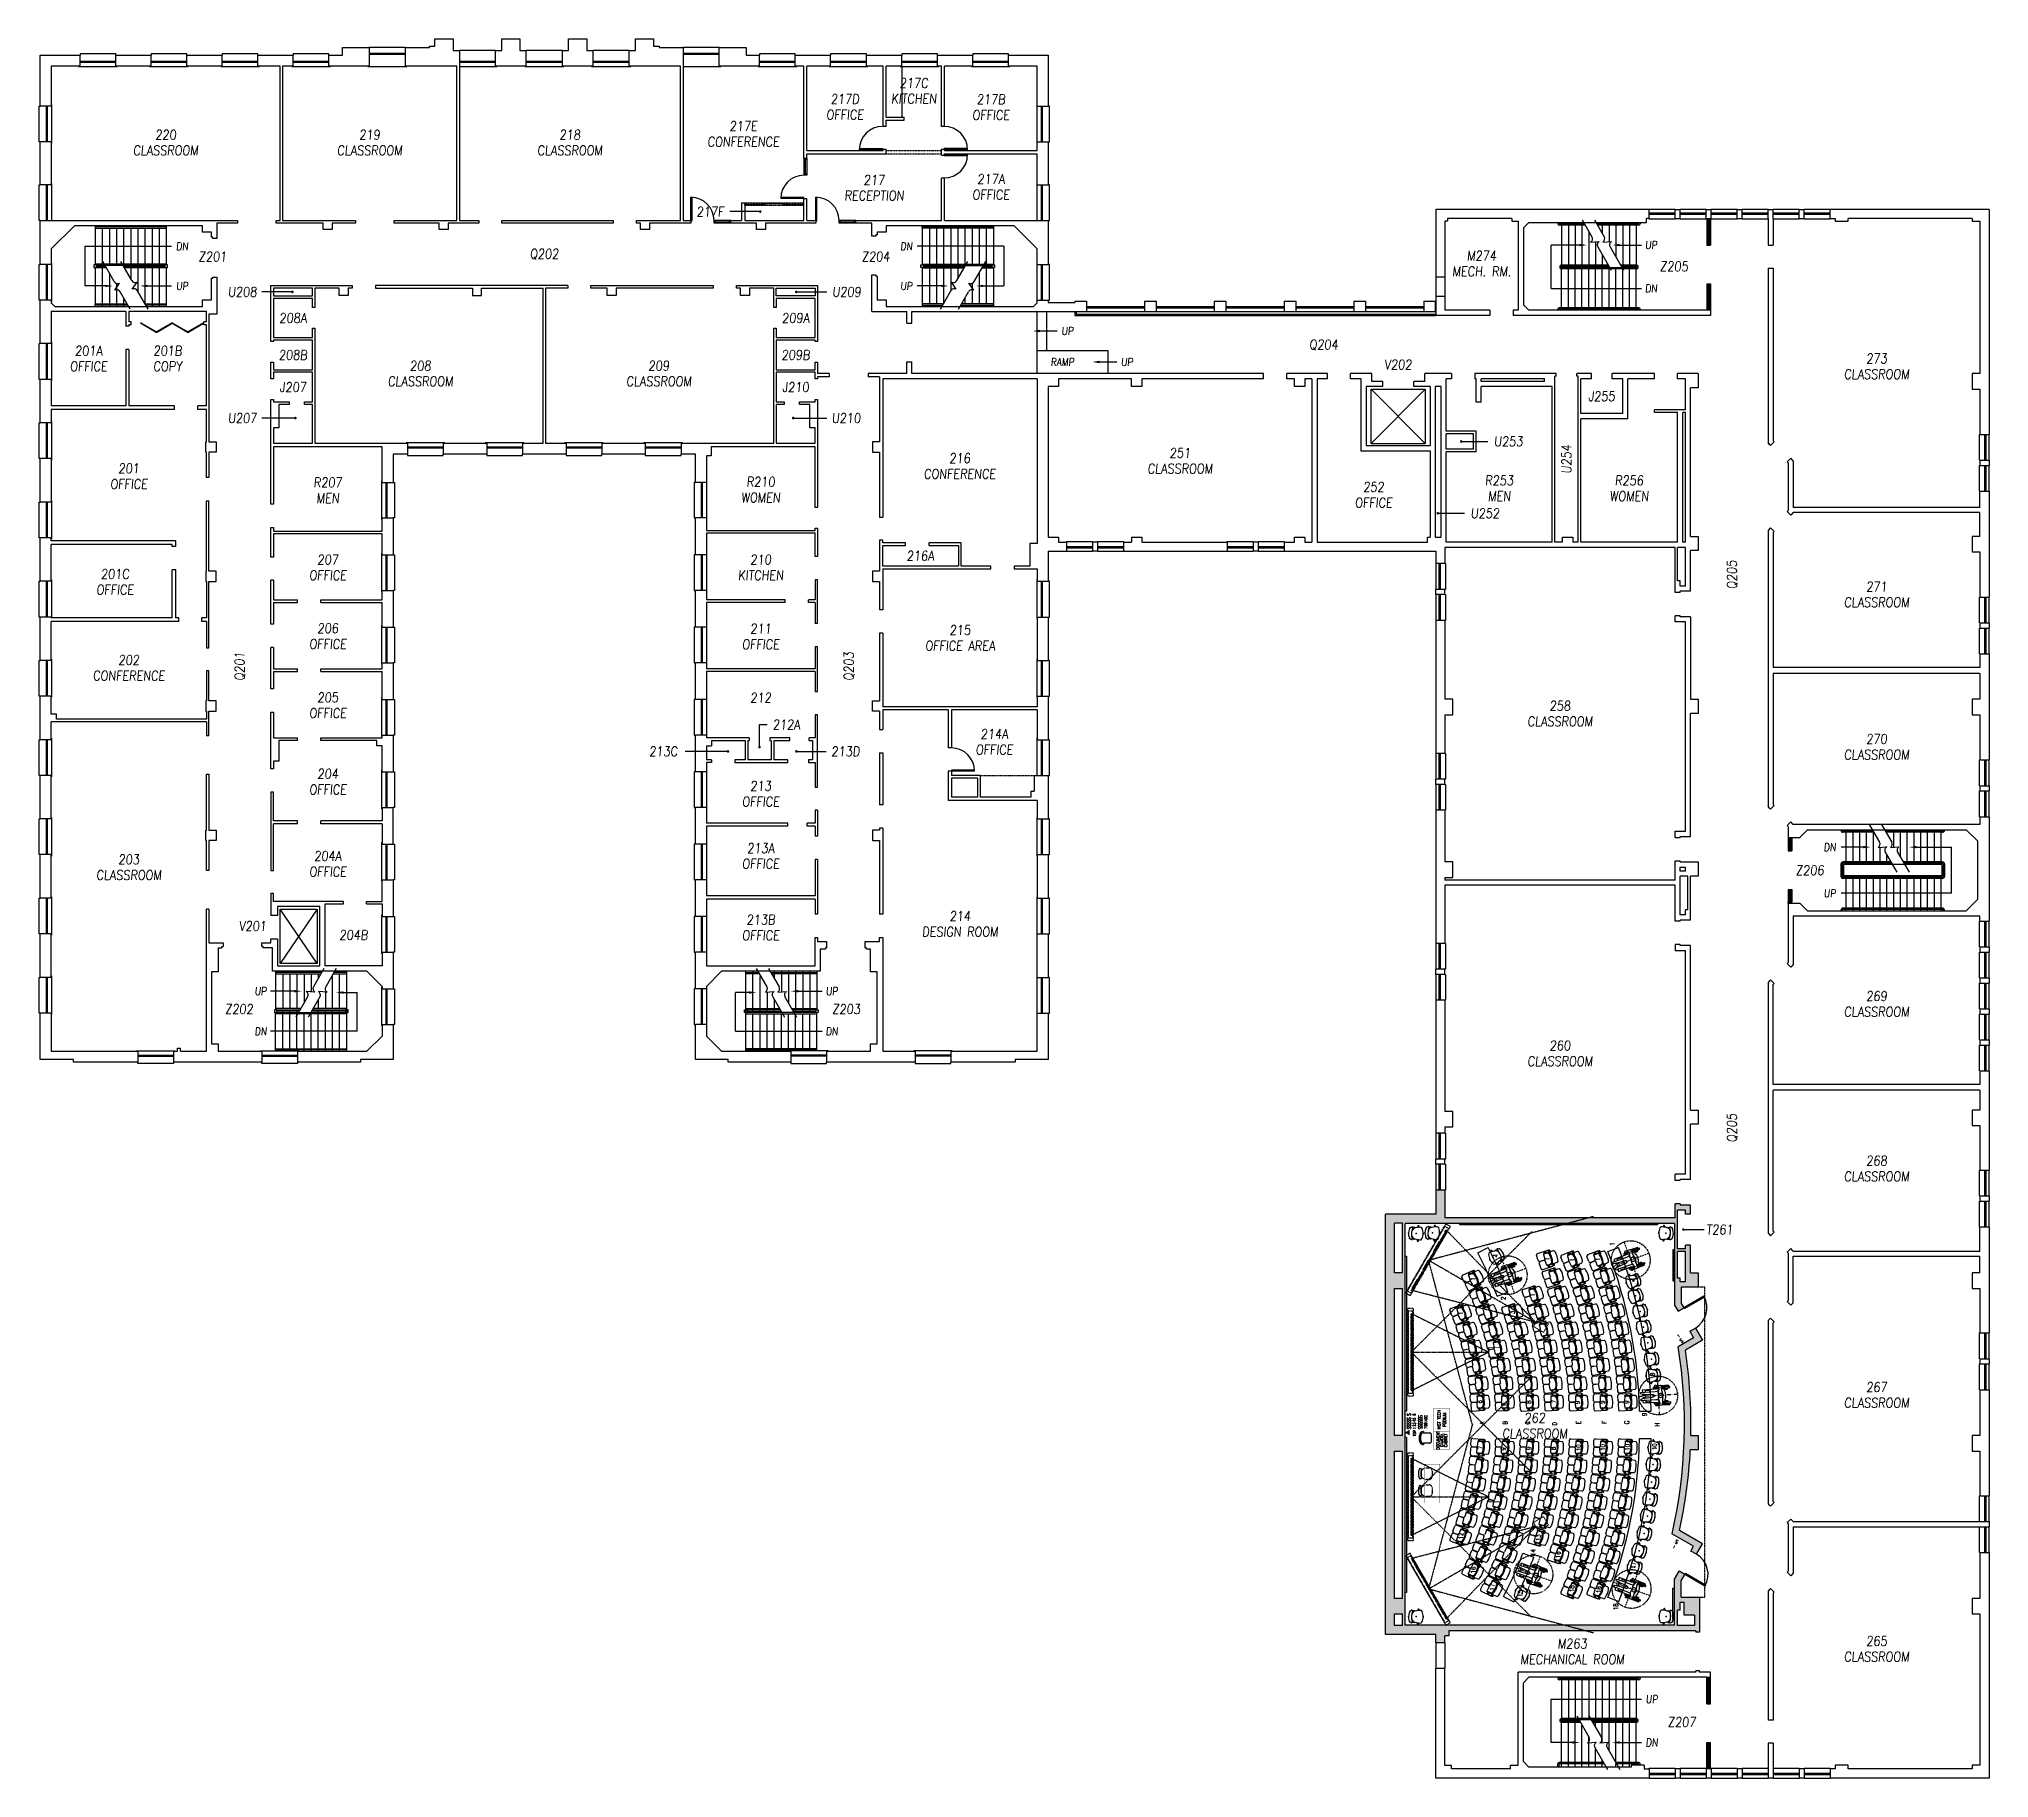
# Model space of a CAD drawing. Extents: x 1039 to 4057, y 664 to 3356.
import ezdxf
from ezdxf.enums import TextEntityAlignment as Align

# ---------------------------------------------------------------- set-up
doc = ezdxf.new("R2010")
doc.units = 0
doc.header["$MEASUREMENT"] = 0
for name, pattern in [('CENTER2', [1.125, 0.75, -0.125, 0.125, -0.125]), ('DASHED2', [0.375, 0.25, -0.125]), ('DOT', [0.25, 0, -0.25]), ('DOT2', [0.125, 0, -0.125]), ('HIDDEN2', [0.1875, 0.125, -0.0625])]:
    doc.linetypes.add(name, pattern=pattern)
doc.layers.get('0').update_dxf_attribs({"linetype": 'CONTINUOUS'})
for name, color, linetype in [('A-BELOW', 111, 'CONTINUOUS'), ('A-DOOR', 7, 'CONTINUOUS'), ('A-FS-ID', 6, 'CONTINUOUS'), ('A-FS-NM', 6, 'CONTINUOUS'), ('A-GLAZ', 191, 'CONTINUOUS'), ('A-OVHD', 111, 'HIDDEN2'), ('A-STRS', 4, 'CONTINUOUS'), ('A-WL-EX', 171, 'CONTINUOUS'), ('class_ADA', 253, 'CONTINUOUS'), ('class_FILL', 253, 'CONTINUOUS'), ('class_FURN', 30, 'CONTINUOUS'), ('class_NOTE', 40, 'CONTINUOUS'), ('class_OH_TECH', 43, 'DASHED2'), ('class_SWITCHES', 7, 'CONTINUOUS')]:
    doc.layers.add(name, color=color, linetype=linetype)
doc.styles.add('ROMAND', font='romand', dxfattribs={"width": 0.75, "height": 0.25})
doc.styles.add('ROMANS', font='romans.shx', dxfattribs={"width": 0.75, "height": 0.078125})
doc.styles.get("Standard").update_dxf_attribs({"font": 'ROMANS', "width": 0.85, "oblique": 5, "height": 15})

msp = doc.modelspace()

# ---------------------------------------------------------------- texts
at = {"layer": 'A-BELOW', "oblique": 5, "width": 0.85}
for s, p in [('UP', (2630.5, 2904.5)), ('RAMP', (2622.7, 2856.5)), ('UP', (2722.7, 2856.5))]:
    msp.add_text(s, height=12, dxfattribs=at).set_placement(p, align=Align.MIDDLE)
at = {"layer": 'A-FS-ID', "oblique": 5, "width": 0.85}
for s, p in [('217C', (2392.8, 3288.4)), ('217D', (2286.1, 3263.6)), ('217B', (2512.1, 3263.2)), ('220', (1234.8, 3208.3)), ('219', (1550.5, 3208.3)), ('218', (1860.4, 3208.3)), ('217E', (2128.9, 3221.7)), ('217', (2331.3, 3138.4)), ('217A', (2512.1, 3139.8)), ('217F', (2077.6, 3089.3)), ('Z201', (1307.6, 3019.7)), ('Q202', (1820.8, 3023.2)), ('Z204', (2333.9, 3019.7)), ('M274', (3271.5, 3021)), ('Z205', (3569.3, 3004.5)), ('U208', (1353.5, 2965)), ('U209', (2288.8, 2965)), ('208A', (1431.8, 2924.6)), ('209A', (2209.8, 2924.6)), ('201A', (1115.5, 2873.9)), ('201B', (1237.8, 2873.9)), ('208B', (1431.8, 2867.4)), ('209B', (2209.8, 2867.4)), ('Q204', (3027.1, 2882.8)), ('273', (3882.8, 2861.9)), ('208', (1629.1, 2850.8)), ('209', (1998.1, 2850.8)), ('V202', (3142.3, 2852.5)), ('J207', (1431.8, 2817.6)), ('J210', (2209.8, 2817.6)), ('J255', (3457.3, 2803.5)), ('U207', (1353.5, 2769.7)), ('U210', (2288, 2769.7)), ('251', (2804.8, 2715.7)), ('U253', (3313, 2733.5)), ('201', (1177.8, 2691.8)), ('216', (2463.8, 2707.6)), ('R207', (1485.8, 2670)), ('R210', (2155.8, 2671)), ('252', (3104.3, 2663.1)), ('R253', (3298.8, 2673.1)), ('R256', (3499.8, 2673.1)), ('U252', (3276.9, 2622.3)), ('201C', (1156.4, 2528.3)), ('207', (1485.8, 2550.7)), ('210', (2155.8, 2550.7)), ('216A', (2402.8, 2556.5)), ('271', (3882.8, 2508.9)), ('206', (1485.8, 2444.3)), ('211', (2155.8, 2443.8)), ('215', (2464.3, 2441.5)), ('202', (1177.8, 2395.2)), ('205', (1485.8, 2337.3)), ('212', (2155.8, 2336.8)), ('258', (3392.8, 2324.4)), ('212A', (2195.5, 2295.3)), ('214A', (2517.3, 2280.7)), ('270', (3882.8, 2272.9)), ('213C', (2005, 2253.7)), ('213D', (2287, 2253.7)), ('204', (1485.8, 2219)), ('213', (2155.8, 2200.3)), ('203', (1177.8, 2086.5)), ('204A', (1485.8, 2091.8)), ('213A', (2155.8, 2103.9)), ('Z206', (3779.6, 2069.7)), ('213B', (2155.8, 1993.2)), ('214', (2464.3, 1998.7)), ('V201', (1369.5, 1983.2)), ('204B', (1525.6, 1969.5)), ('269', (3882.8, 1874.9)), ('Z202', (1348.4, 1854.7)), ('Z203', (2288.2, 1854.7)), ('260', (3392.8, 1798.4)), ('268', (3882.8, 1620.1)), ('T261', (3640, 1513.5)), ('267', (3882.8, 1269.6)), ('262', (3353.8, 1222)), ('M263', (3411.8, 872.5)), ('265', (3882.8, 876.6)), ('Z207', (3581.3, 751))]:
    msp.add_text(s, height=15, dxfattribs=at).set_placement(p, align=Align.MIDDLE)
for s, p in [('U254', (3402.8, 2706)), ('Q205', (3659.5, 2527.2)), ('Q201', (1349.8, 2385.3)), ('Q203', (2292.7, 2385.3)), ('Q205', (3659.5, 1670.7))]:
    msp.add_text(s, height=15, rotation=90, dxfattribs=at).set_placement(p, align=Align.MIDDLE)
at = {"layer": 'A-FS-NM', "oblique": 5, "width": 0.85}
for s, p in [('KITCHEN', (2392.8, 3264.1)), ('OFFICE', (2286.1, 3239.3)), ('OFFICE', (2512.1, 3238.9)), ('CONFERENCE', (2128.9, 3197.4)), ('CLASSROOM', (1234.8, 3184)), ('CLASSROOM', (1550.5, 3184)), ('CLASSROOM', (1860.4, 3184)), ('RECEPTION', (2331.3, 3114.2)), ('OFFICE', (2512.1, 3115.5)), ('MECH. RM.', (3271.5, 2996.7)), ('OFFICE', (1115.5, 2849.7)), ('COPY', (1237.8, 2849.7)), ('CLASSROOM', (3882.8, 2837.6)), ('CLASSROOM', (1629.1, 2826.5)), ('CLASSROOM', (1998.1, 2826.5)), ('CONFERENCE', (2463.8, 2683.3)), ('CLASSROOM', (2804.8, 2691.4)), ('OFFICE', (1177.8, 2667.5)), ('MEN', (3298.8, 2648.8)), ('WOMEN', (3499.8, 2648.8)), ('MEN', (1485.8, 2645.7)), ('WOMEN', (2155.8, 2646.7)), ('OFFICE', (3104.3, 2638.8)), ('OFFICE', (1156.4, 2504)), ('OFFICE', (1485.8, 2526.4)), ('KITCHEN', (2155.8, 2526.4)), ('CLASSROOM', (3882.8, 2484.6)), ('OFFICE', (1485.8, 2420)), ('OFFICE', (2155.8, 2419.5)), ('OFFICE AREA', (2464.3, 2417.2)), ('CONFERENCE', (1177.8, 2370.9)), ('OFFICE', (1485.8, 2313)), ('CLASSROOM', (3392.8, 2300.1)), ('OFFICE', (2517.3, 2256.4)), ('CLASSROOM', (3882.8, 2248.6)), ('OFFICE', (1485.8, 2194.7)), ('OFFICE', (2155.8, 2176)), ('OFFICE', (2155.8, 2079.7)), ('CLASSROOM', (1177.8, 2062.2)), ('OFFICE', (1485.8, 2067.5)), ('OFFICE', (2155.8, 1968.9)), ('DESIGN ROOM', (2464.3, 1974.4)), ('CLASSROOM', (3882.8, 1850.6)), ('CLASSROOM', (3392.8, 1774.1)), ('CLASSROOM', (3882.8, 1595.8)), ('CLASSROOM', (3882.8, 1245.3)), ('CLASSROOM', (3353.8, 1197.7)), ('MECHANICAL ROOM', (3411.8, 848.2)), ('CLASSROOM', (3882.8, 852.3))]:
    msp.add_text(s, height=15, dxfattribs=at).set_placement(p, align=Align.MIDDLE)
at = {"layer": 'A-STRS', "oblique": 5, "width": 0.85}
for s, p in [('DN', (1260.3, 3035.7)), ('DN', (2381.2, 3035.7)), ('UP', (3533.9, 3037.5)), ('UP', (1260.3, 2974.2)), ('UP', (2381.2, 2974.2)), ('DN', (3533.9, 2970.5)), ('DN', (3810.3, 2105.5)), ('UP', (3810.3, 2034)), ('UP', (1381.9, 1882.5)), ('UP', (2265.9, 1882.5)), ('DN', (1381.9, 1820.5)), ('DN', (2265.9, 1820.5)), ('UP', (3534.8, 786.5)), ('DN', (3534.8, 719.5))]:
    msp.add_text(s, height=12, dxfattribs=at).set_placement(p, align=Align.MIDDLE)
at = {"layer": 'class_NOTE', "style": 'ROMANS', "width": 0.75}
for s, p in [('1', (3477, 1488.7)), ('1', (3296.3, 1470.8)), ('1', (3376.5, 1465.5)), ('1', (3415.5, 1463.8)), ('1', (3455.1, 1464.9)), ('1', (3262, 1434.5)), ('2', (3507.7, 1432.9)), ('2', (3308.6, 1404.4)), ('1', (3353.9, 1409.7)), ('1', (3242.6, 1381.1)), ('3', (3322.6, 1382.6)), ('8', (3539.5, 1286.7)), ('6', (3272.4, 1244.4)), ('8', (3311.3, 1240.8)), ('8', (3348.1, 1243.9)), ('7', (3387, 1244.3)), ('9', (3423.4, 1243.3)), ('9', (3462.4, 1243.6)), ('9', (3499.8, 1243.9)), ('A', (3275.9, 1211.2)), ('B', (3311.4, 1211.6)), ('C', (3346.3, 1211.5)), ('D', (3388, 1210.1)), ('E', (3424.8, 1212.2)), ('F', (3464.8, 1212.7)), ('G', (3499.7, 1212.2)), ('9', (3527.2, 1224.7)), ('H', (3546.6, 1208.8)), ('10', (3425.2, 1170.4)), ('10', (3462.6, 1171)), ('10', (3500.8, 1171.3)), ('10', (3542.7, 1172)), ('7', (3272.6, 1173)), ('9', (3308.3, 1171.2)), ('9', (3348.3, 1172.2)), ('8', (3386, 1172.1)), ('12', (3242.7, 1034)), ('13', (3362.7, 1031.2)), ('14', (3354.8, 1008.3)), ('16', (3393.5, 1004.7)), ('17', (3510.2, 988.3)), ('16', (3262, 981.2)), ('17', (3291.4, 954.7)), ('15', (3334.9, 944.8)), ('18', (3414.5, 952.3)), ('18', (3456.4, 950.8)), ('18', (3482.6, 924.4))]:
    msp.add_text(s, height=7, rotation=90, dxfattribs=at).set_placement(p)
at = {"layer": 'class_SWITCHES', "style": 'ROMANS', "width": 0.75}
for s, rotation, p in [('1', 30, (3577.5, 1346.8)), ('4', 90, (3169, 1217.3)), ('5', 90, (3169.1, 1220.6)), ('6', 90, (3169.3, 1226.9)), ('2', 90, (3169.3, 1210.1)), ('3', 89.4062, (3169.5, 1213.4)), ('9', 90, (3187, 1213.4)), ('C', 90, (3187.2, 1224.4)), ('A', 90, (3187.2, 1217.5)), ('B', 90, (3187.3, 1221.1)), ('8', 90, (3187.2, 1210.2)), ('7', 90, (3187.4, 1206.4)), ('1', 90, (3169.7, 1206.1)), ('TOP', 90, (3169.9, 1198.3)), ('1', 150, (3570.5, 1024.3))]:
    msp.add_text(s, height=4.25, rotation=rotation, dxfattribs=at).set_placement(p, align=Align.CENTER)

# ---------------------------------------------------------------- blocks, each defined once
blk = doc.blocks.new('KI-Concerto')
at = {"layer": 'class_FURN'}
for p, q in [((7.9, 3.2), (2.1, 2.9)), ((15.9, 5.9), (8.5, 5.9)), ((8.5, 3.1), (15.9, 3.1)), ((9.7, 5.8), (9.7, 4)), ((26.9, 6.6), (10.4, 6.5)), ((10.4, 3.3), (17.4, 3.3)), ((18.8, 2.1), (13.2, 2.1)), ((15.3, 2.6), (19.3, 2.6)), ((18.8, 2), (19.2, -5.1)), ((29.2, -4), (29.2, 4.3)), ((2.1, -15.9), (7.9, -16.2)), ((15.9, -16.1), (8.5, -16.1)), ((8.5, -18.9), (15.9, -18.9)), ((9.6, -18.9), (9.6, -17)), ((10.3, -16.4), (17.3, -16.4)), ((26.8, -19.6), (10.3, -19.6)), ((13.1, -15.6), (15.3, -15.6)), ((15.3, -15.6), (19.3, -15.6)), ((18.7, -15.1), (19.1, -8)), ((20.5, -6.7), (26.8, -6.7)), ((20.6, -6.3), (26.9, -6.3)), ((29.1, -9), (29.1, -17.3))]:
    blk.add_line(p, q, dxfattribs=at)
blk.add_lwpolyline([(15.3, -15.6), (18.5, -15.6)], dxfattribs=at)
for centre in [(8.5, 4.5), (16, 4.5), (8.5, -17.5), (16, -17.5)]:
    blk.add_circle(centre, 0.75, dxfattribs=at)
for centre, radius, start, end in [((40.3, -6.5), 40.8, 170.8389, 189.1611), ((4.9, -0.7), 4.95, 141.6536, 171.5866), ((2.2, 1.4), 1.5, 93, 141.6536), ((8.5, 4.5), 1.44, 90, 270), ((29.8, -6.5), 22, 162.1273, 197.8727), ((13, -1.4), 4.4, 142.7474, 157.6829), ((8.5, 2), 1.25, 322.7474, 58.4517), ((10.4, 5.8), 0.688, 90.0968, 180.0968), ((10.4, 4), 0.688, 180.0968, 270.0968), ((13.2, -1.2), 3.31, 90, 160.167), ((15.9, 4.5), 1.44, 270, 90), ((17.4, 2), 1.38, 3.749, 90.0968), ((26.9, 4.3), 2.29, 0.0968, 90.0968), ((4.9, -12.3), 4.95, 188.4134, 218.3464), ((2.2, -14.4), 1.5, 218.3464, 267), ((8.5, -17.5), 1.44, 90, 270), ((13, -11.6), 4.4, 202.3171, 217.2526), ((29.5, -6.5), 20.4, 161.822, 198.178), ((8.5, -15), 1.25, 301.5483, 37.2526), ((10.3, -17), 0.688, 90, 180), ((10.3, -18.9), 0.688, 180, 270), ((13.6, -11.9), 3.71, 195.3643, 261.524), ((15.9, -17.5), 1.44, 270, 90), ((17.3, -15), 1.38, 270, 356.3478), ((20.5, -8), 1.38, 90, 176.3478), ((20.6, -5), 1.38, 183.749, 270.0968), ((26.8, -9), 2.29, 0, 90), ((26.8, -17.3), 2.29, 270, 0), ((26.9, -4), 2.29, 270.0968, 0.0968)]:
    blk.add_arc(centre, radius, start, end, dxfattribs=at)
blk.add_ellipse((8.5, -14.5), major_axis=(0, -0.978), ratio=0.510636, dxfattribs=at)
for p in [(8.5, 4.5), (8.5, 4.5), (8.5, 4.5), (8.5, 4.5), (8.5, 4.4), (8.5, -14.5), (8.5, -17.5), (8.5, -17.5), (8.5, -17.5), (8.5, -17.5), (8.5, -17.5), (8.5, -17.5), (8.5, -17.5), (8.5, -17.5), (8.5, -17.5)]:
    blk.add_point(p, dxfattribs=at)
blk = doc.blocks.new('HC-WheelChair')
at = {"layer": 'class_ADA', "color": 253, "linetype": 'DOT'}
for p, q in [((-30, 0), (30, 0)), ((-14.8, 6), (14.8, 6)), ((-12, 19), (-12, -7)), ((0, 30), (0, -30)), ((12, 19), (12, -7))]:
    blk.add_line(p, q, dxfattribs=at)
at = {"layer": 'class_ADA', "color": 253}
for points in [[(-2.4, 6.7, 0.009012), (-3.4, 6.8, 0.040464), (-4.2, 6.8, 0.024009), (-7, 6.3, -0.02518), (-9.6, 5.9, -0.062246), (-12.5, 6, 0.115331), (-14, 5.9, 0.037518), (-14.3, 5.7, 0.035722), (-14.6, 5.6, 0.094361), (-15.1, 5, 0.148049), (-15.3, 4.5), (-15.3, -0.7), (-15.3, -1.6, -0.11973), (-15.4, -1.9, 0.046388), (-15.6, -2.6, 0.031539), (-15.7, -2.9, 0.017582), (-15.8, -3.4, 0.384464), (-15, -4.5, 0.325919), (-13.7, -3.9, 0.055549), (-13.4, -3.2, 0.074743), (-13.3, -2.7, 0.052222), (-13.4, -1.9, -0.045141), (-13.5, -1, -0.049351), (-13.4, 0.9, -0.103824), (-13.1, 1.7, -0.053783), (-12.9, 1.9, -0.074353), (-12.8, 2.1, -0.158953), (-12, 2.2, -0.041249), (-9.3, 1.6, -0.003698), (-7.9, 1.1, 0.006681), (-7.1, 0.9, 0.005459), (-6.1, 0.6, 0.007155), (-5.4, 0.4, 0.061185), (-5, 0.3, 0.015766), (-3.4, 0.4, 0.062077), (-2.6, 0.5, 0.029276), (-1.7, 0.8)], [(-11, 5.9), (-11, 18, 1), (-13, 18), (-13, 6, 1)], [(-13, 1.9), (-13, -6, 1), (-11, -6), (-11, 2, 1)], [(-11, 6), (-10, 6), (-10, 14, -1), (-8.5, 14), (-8.5, 9.5), (-7.5, 9.8, -0.123106), (0, 11.2, -0.123106), (7.5, 9.8), (8.5, 9.5), (8.5, 14, -1), (10, 14), (10, 6), (11, 6)], [(2.4, 6.7, -0.009012), (3.4, 6.8, -0.040464), (4.2, 6.8, -0.024009), (7, 6.3, 0.02518), (9.6, 5.9, 0.062246), (12.5, 6, -0.115331), (14, 5.9, -0.037518), (14.3, 5.7, -0.035722), (14.6, 5.6, -0.094361), (15.1, 5, -0.148049), (15.3, 4.5), (15.3, -0.7), (15.3, -1.6, 0.11973), (15.4, -1.9, -0.046388), (15.6, -2.6, -0.031539), (15.7, -2.9, -0.017582), (15.8, -3.4, -0.384464), (15, -4.5, -0.325919), (13.7, -3.9, -0.055549), (13.4, -3.2, -0.074743), (13.3, -2.7, -0.052222), (13.4, -1.9, 0.045141), (13.5, -1, 0.049351), (13.4, 0.9, 0.103824), (13.1, 1.7, 0.053783), (12.9, 1.9, 0.074353), (12.8, 2.1, 0.158953), (12, 2.2, 0.041249), (9.3, 1.6, 0.003698), (7.9, 1.1, -0.006681), (7.1, 0.9, -0.005459), (6.1, 0.6, -0.007155), (5.4, 0.4, -0.061185), (5, 0.3, -0.015766), (3.4, 0.4, -0.062077), (2.6, 0.5, -0.029276), (1.7, 0.8)], [(13, 6), (13, 18, 1), (11, 18), (11, 5.9, 1)], [(11, 2), (11, -6, 1), (13, -6), (13, 1.9, 1)], [(-6.6, -19), (-9, -19), (-9, -14, -0.414214), (-7, -12), (-6.6, -12)], [(-2.2, -12), (0, -12), (2.2, -12, -0.414214)], [(6.6, -12), (7, -12, -0.414214), (9, -14), (9, -19), (6.6, -19)]]:
    blk.add_lwpolyline(points, format="xyb", dxfattribs=at)
for points in [[(-14, 5.9), (-14, 17), (-14.8, 17), (-14.8, 5.4)], [(7, 0.8), (6.6, -4), (6.6, -19.7), (6.3, -22.1), (6.9, -24.2), (6.4, -27), (5.4, -27.1), (3.8, -26.8), (2.9, -22.2), (3.3, -21.2), (2.6, -21.2), (2, -8.8), (1.3, -6.7), (0.5, -5.8), (0, -5.7), (-0.5, -5.8), (-1.3, -6.7), (-2, -8.8), (-2.6, -21.2), (-3.3, -21.2), (-2.9, -22.2), (-3.8, -26.8), (-5.4, -27.1), (-6.4, -27), (-6.9, -24.2), (-6.3, -22.1), (-6.6, -19.7), (-6.6, -4), (-7, 0.8)], [(14.8, 5.4), (14.8, 17), (14, 17), (14, 5.9)], [(-14.8, -4.5), (-14.8, -5), (-14, -5), (-14, -4.2)], [(-11, -2), (-10, -2), (-10, -24), (-6.8, -24)], [(-3.2, -24), (-2, -24), (-2, -19), (-2.5, -19)], [(2.5, -19), (2, -19), (2, -24), (3.2, -24)], [(6.8, -24), (10, -24), (10, -2), (11, -2)], [(14, -4.2), (14, -5), (14.8, -5), (14.8, -4.5)]]:
    blk.add_lwpolyline(points, dxfattribs=at)
blk.add_lwpolyline([(0, 8.2, 0.122026), (-1.2, 7.9, 0.105329), (-2.2, 7, 0.087994), (-2.9, 5.7, 0.078725), (-3.1, 4.2, 0.078725), (-2.9, 2.6, 0.087994), (-2.2, 1.3, 0.105329), (-1.2, 0.5, 0.122026), (0, 0.2, 0.122026), (1.2, 0.5, 0.105329), (2.2, 1.3, 0.087994), (2.9, 2.6, 0.078725), (3.1, 4.2, 0.078725), (2.9, 5.7, 0.087994), (2.2, 7, 0.105329), (1.2, 7.9, 0.122026)], format="xyb", close=True, dxfattribs=at)
at = {"layer": 'class_ADA', "color": 252, "linetype": 'DOT2', "ltscale": 0.5}
blk.add_circle((0, 0), 30, dxfattribs=at)
blk = doc.blocks.new('KI-Loose Castor')
at = {"layer": 'class_FURN'}
for p, q in [((-11.5, 2.4), (-9.3, 1.7)), ((-9.7, 3.9), (-10.8, 4.2)), ((9.1, 1.7), (11.3, 2.5)), ((10.7, 4.3), (9.4, 3.9)), ((-9.1, -2.8), (-9, -5.8)), ((-8.4, -2.3), (-8.6, -2.3)), ((-8.1, -4.8), (-8, -5.8)), ((-6, -5.5), (-6.5, -6.3)), ((-4.1, -6.4), (-4.3, -6.8)), ((4, -6.4), (4.3, -6.7)), ((6.5, -6.1), (5.9, -5.4)), ((8.1, -4.4), (8.2, -5.4)), ((8.3, -1.9), (8.6, -1.9)), ((9.1, -2.4), (9.2, -5.4))]:
    blk.add_line(p, q, dxfattribs=at)
for centre, radius, start, end in [((-11.1, 3.3), 0.941, 67.6895, 255.3497), ((-6.8, 6.5), 3.15, 118.4259, 189.9125), ((26.8, 8.8), 36.8, 184.4842, 200.4084), ((2.1, -17.1), 28.3, 94.6617, 111.5089), ((-0.1, 10.7), 1.01, 18.7082, 162.1633), ((-1.4, -16.7), 27.8, 70.5697, 87.5757), ((-27.2, 7.7), 36.8, 341.8643, 357.7886), ((6.5, 6.7), 3.15, 352.3602, 63.8468), ((11, 3.4), 0.957, 286.858, 108.8465), ((-8.5, -6.9), 1.22, 68.5174, 204.4438), ((-2.1, -2.6), 8.93, 212.8047, 248.177), ((-8.6, -2.8), 0.5, 91.1364, 181.1364), ((-7.4, -9.4), 0.951, 155.8217, 308.2644), ((-7.6, -4.8), 0.5, 96.2732, 181.1364), ((-1.2, 11.7), 18.7, 248.6571, 274.8928), ((-0.6, 3.2), 10.2, 225.9302, 274.2118), ((-0.2, 7.8), 19.4, 254.4033, 287.8695), ((0.7, 2.5), 9.5, 268.0128, 318.0789), ((1.2, 9.3), 16.3, 267.1253, 295.232), ((2.1, -2.5), 8.93, 294.0958, 329.468), ((7.6, -9.3), 0.959, 228.6532, 29.288), ((7.6, -4.5), 0.5, 1.1364, 85.4192), ((8.7, -6.6), 1.22, 337.829, 113.7554), ((8.6, -2.4), 0.5, 1.1364, 91.1364)]:
    blk.add_arc(centre, radius, start, end, dxfattribs=at)
for p in [(0, 0), (0.2, -11.6)]:
    blk.add_point(p, dxfattribs=at)
blk = doc.blocks.new('IT-Screen_09')
at = {"layer": 'class_OH_TECH', "linetype": 'DASHED2', "ltscale": 0.5}
for points in [[(186.7, -186.7), (0, 0), (186.7, 186.7)], [(0, 54), (192, 0), (0, -54)]]:
    blk.add_lwpolyline(points, dxfattribs=at)
for points in [[(-5.1, 62), (2.9, 62), (2.9, -62), (-5, -62)], [(-4.4, 58), (2.1, 58), (2.1, -58), (-4.3, -58)]]:
    blk.add_lwpolyline(points, close=True, dxfattribs=at)
at = {"layer": 'class_OH_TECH', "linetype": 'DASHED2', "ltscale": 0.4}
blk.add_lwpolyline([(0, 54), (1, 54), (1, -54), (0, -54)], close=True, dxfattribs=at)
at = {"layer": 'class_OH_TECH', "linetype": 'CENTER2', "ltscale": 0.5}
blk.add_lwpolyline([(0, 0), (192, 0)], dxfattribs=at)
at = {"layer": 'class_OH_TECH', "linetype": 'DASHED2', "ltscale": 0.5, "const_width": 1.5}
blk.add_lwpolyline([(192, -7.5), (210, -7.5), (210, 7.5), (192, 7.5)], close=True, dxfattribs=at)
blk = doc.blocks.new('IT-Screen_10_short')
at = {"layer": 'class_OH_TECH', "linetype": 'DASHED2', "ltscale": 0.5}
for points in [[(186.7, -186.7), (0, 0), (186.7, 186.7)], [(0, 60), (120, 0), (0, -60)]]:
    blk.add_lwpolyline(points, dxfattribs=at)
for points in [[(-5.1, 68), (2.9, 68), (2.9, -68), (-5.1, -68)], [(-4.4, 64), (2.1, 64), (2.1, -64), (-4.4, -64)]]:
    blk.add_lwpolyline(points, close=True, dxfattribs=at)
at = {"layer": 'class_OH_TECH', "linetype": 'DASHED2', "ltscale": 0.4}
blk.add_lwpolyline([(0, 60), (1, 60), (1, -60), (0, -60)], close=True, dxfattribs=at)
at = {"layer": 'class_OH_TECH', "linetype": 'CENTER2', "ltscale": 0.5}
blk.add_lwpolyline([(0, 0), (120, 0)], dxfattribs=at)
at = {"layer": 'class_OH_TECH', "linetype": 'DASHED2', "ltscale": 0.5, "const_width": 1.5}
blk.add_lwpolyline([(120, -7.5), (138, -7.5), (138, 7.5), (120, 7.5)], close=True, dxfattribs=at)
blk = doc.blocks.new('Mayline_Instructor_Table')
at = {"layer": 'class_FURN', "const_width": 0.375}
blk.add_lwpolyline([(-30, -24), (30, -24), (30, 0), (-30, 0)], close=True, dxfattribs=at)
blk = doc.blocks.new('IT-Podium_36')
at = {"layer": 'class_FURN', "const_width": 0.5}
blk.add_lwpolyline([(0, -25), (36, -25), (36, 0), (0, 0)], close=True, dxfattribs=at)
at = {"layer": 'class_FURN', "insert": (18.2, -12.7), "char_height": 5, "width": 28, "attachment_point": 5, "style": 'ROMANS'}
blk.add_mtext('INST TECH PODIUM', dxfattribs=at)
blk = doc.blocks.new('IT-Document_Camera')
at = {"layer": 'class_FURN', "const_width": 0.5}
blk.add_lwpolyline([(0, -25), (28, -25), (28, 0), (0, 0)], close=True, dxfattribs=at)
at = {"layer": 'class_FURN', "insert": (14.3, -12.9), "char_height": 4.5, "width": 26, "attachment_point": 5, "line_spacing_factor": 0.8, "style": 'ROMANS'}
blk.add_mtext('DOCUMENT CAMERA CABINET', dxfattribs=at)
blk = doc.blocks.new('SW1')
at = {"const_width": 0.5}
blk.add_lwpolyline([(0, 14), (0, 0)], dxfattribs=at)
at = {"style": 'ROMAND', "width": 0.75}
blk.add_text('S', height=8, dxfattribs=at).set_placement((0, 8), align=Align.MIDDLE_CENTER)
blk = doc.blocks.new('TEL')
blk.add_lwpolyline([(-2, 0, 0.5, 10.4, 0), (-11, 0, 10.4, 10.4, 0)], format="xyseb")
at = {"const_width": 0.5}
blk.add_lwpolyline([(-11, -5.2), (-2, 0), (-11, 5.2)], close=True, dxfattribs=at)
blk = doc.blocks.new('phone')
at = {"layer": 'class_SWITCHES', "xscale": 0.75, "yscale": 0.75, "zscale": 0.75, "rotation": 89.99999999999999}
blk.add_blockref('TEL', (0, 1.5), dxfattribs=at)
blk = doc.blocks.new('KI-Strive-Stool')
at = {"layer": 'class_FURN'}
for p, q in [((-6, 0), (6, 0)), ((-10, -12), (-8, -12)), ((-8, -12), (-8, -2)), ((4, -16), (-4, -16)), ((4, -18), (-4, -18)), ((8, -2), (8, -12)), ((8, -12), (10, -12))]:
    blk.add_line(p, q, dxfattribs=at)
for centre, radius, start, end in [((-6, -2), 2, 90, 180), ((6, -2), 2, 0, 90), ((-4, -12), 6, 180, 270), ((-4, -12), 4, 180, 270), ((4, -12), 6, 270, 0), ((4, -12), 4, 270, 0)]:
    blk.add_arc(centre, radius, start, end, dxfattribs=at)
blk = doc.blocks.new('Roma_Chair_underdesk')
at = {"layer": 'class_FURN', "color": 252, "linetype": 'DOT2', "ltscale": 0.5}
blk.add_lwpolyline([(-9, 1.9, -0.013189), (-9, 2.3), (-9, 7.7, -0.382162), (-5.4, 11.7), (-0.4, 12.3, -0.055385), (0.4, 12.3), (5.4, 11.7, -0.382162), (9, 7.7), (9, 2.3, -0.013189), (9, 1.9)], format="xyb", dxfattribs=at)
at = {"layer": 'class_FURN'}
blk.add_lwpolyline([(8.6, 0, -0.318862), (2, -4.7), (-2, -4.7, -0.318862), (-8.6, 0, -0.318862)], format="xyb", dxfattribs=at)
blk.add_lwpolyline([(8.6, -6.5, -0.160866), (2, -8.7), (-2, -8.7, -0.160866), (-8.6, -6.5), (-7, -3.9, 0.171967), (-2, -5.7), (2, -5.7, 0.171967), (7, -3.9)], format="xyb", close=True, dxfattribs=at)
for points in [[(-1, -4.7), (-1, -5.7)], [(1, -4.7), (1, -5.7)]]:
    blk.add_lwpolyline(points, dxfattribs=at)

# ---------------------------------------------------------------- hatches: boundary and pattern name
at = {"layer": 'class_FILL'}
h = msp.add_hatch(color=256, dxfattribs=at)
h.dxf.hatch_style = 1
h.paths.add_polyline_path([(3574.8, 1543.5), (3586.8, 1543.5), (3586.8, 1537.5), (3594.8, 1537.5), (3594.8, 1551.5), (3579, 1551.5), (3570.8, 1553.2), (3570.8, 1531.5), (3214.8, 1531.5), (3214.8, 1574.5), (3200.8, 1574.5), (3200.8, 1537.5), (3122.8, 1537.5), (3122.8, 886.5), (3200.8, 886.5), (3200.8, 874.5), (3214.8, 874.5), (3214.8, 884.5), (3220.8, 884.5), (3220.8, 892.5), (3602.8, 892.5), (3602.8, 890.5), (3608.8, 890.5), (3608.8, 892.5), (3608.8, 944.5), (3580.3, 944.5), (3580.3, 969.8), (3586, 979.7), (3577.2, 984.8), (3570.1, 972.5), (3570.1, 901.1), (3153, 901.1), (3153, 1522.9), (3570.1, 1522.9), (3570.1, 1396.5), (3575.5, 1387.2), (3584.3, 1392.2), (3580.3, 1399.2), (3580.3, 1424.5), (3606.8, 1424.5), (3606.8, 1446.5), (3594.8, 1446.5), (3594.8, 1489.5), (3586.8, 1489.5), (3586.8, 1483.5), (3574.8, 1483.5)])
h.paths.add_polyline_path([(3148.8, 1523.5), (3148.8, 1446.5), (3136.8, 1446.5), (3136.8, 1523.5)], flags=16)
h.paths.add_polyline_path([(3148.8, 1422.5), (3148.8, 1194.5), (3136.8, 1194.5), (3136.8, 1422.5)], flags=16)
h.paths.add_polyline_path([(3148.8, 1170.5), (3148.8, 942.5), (3136.8, 942.5), (3136.8, 1170.5)], flags=16)
h.paths.add_polyline_path([(3574.8, 1479.5), (3586.8, 1479.5), (3586.8, 1432.5), (3578.8, 1432.5), (3578.8, 1438.5), (3574.8, 1438.5)], flags=16)
h.paths.add_polyline_path([(3148.8, 918.5), (3148.8, 900.5), (3136.8, 900.5), (3136.8, 918.5)], flags=16)
h.paths.add_polyline_path([(3578.8, 936.5), (3584.8, 936.5), (3584.8, 916.5), (3600.8, 916.5), (3600.8, 900.5), (3574.8, 900.5), (3574.8, 924.5), (3578.8, 924.5)], flags=16)
h = msp.add_hatch(color=256, dxfattribs=at)
h.dxf.hatch_style = 1
h.paths.add_polyline_path([(3586.8, 1326.8), (3613.3, 1342.1), (3602.3, 1361), (3593.5, 1356), (3599.4, 1345.8), (3575.8, 1332.1, -0.096486), (3566.1, 1042.5), (3599.4, 1023.2), (3595.2, 1015.9), (3604, 1010.9), (3613.3, 1026.9), (3577.6, 1047.5, 0.041123), (3594.4, 1172.5), (3606.8, 1172.5), (3606.8, 1194.5), (3595.3, 1194.5, 0.043235)])

# ---------------------------------------------------------------- linework, layer by layer
at = {"layer": 'A-BELOW'}
for p, q in [((1157.5, 3333.5), (1102.3, 3333.5)), ((1102.3, 3333.5), (1102.3, 3331.5)), ((1157.5, 3331.5), (1157.5, 3333.5)), ((1267.5, 3333.5), (1212.3, 3333.5)), ((1212.3, 3333.5), (1212.3, 3331.5)), ((1267.5, 3331.5), (1267.5, 3333.5)), ((1377.5, 3333.5), (1322.3, 3333.5)), ((1322.3, 3333.5), (1322.3, 3331.5)), ((1377.5, 3331.5), (1377.5, 3333.5)), ((1487.5, 3333.5), (1432.3, 3333.5)), ((1432.3, 3333.5), (1432.3, 3331.5)), ((1487.5, 3331.5), (1487.5, 3333.5)), ((1605.9, 3343.5), (1549.9, 3343.5)), ((1745.3, 3338.5), (1689.3, 3338.5)), ((1848.8, 3338.5), (1792.8, 3338.5)), ((1952.3, 3338.5), (1896.3, 3338.5)), ((2091.6, 3343.5), (2035.6, 3343.5)), ((2209.3, 3333.5), (2154, 3333.5)), ((2154, 3333.5), (2154, 3331.5)), ((2209.3, 3331.5), (2209.3, 3333.5)), ((2319.3, 3333.5), (2264, 3333.5)), ((2264, 3333.5), (2264, 3331.5)), ((2319.3, 3331.5), (2319.3, 3333.5)), ((2429.3, 3333.5), (2374, 3333.5)), ((2374, 3333.5), (2374, 3331.5)), ((2429.3, 3331.5), (2429.3, 3333.5)), ((2539.3, 3333.5), (2484, 3333.5)), ((2484, 3333.5), (2484, 3331.5)), ((2539.3, 3331.5), (2539.3, 3333.5)), ((1100, 3314), (1100, 3314.5)), ((1100, 3314), (1159.8, 3314)), ((1159.8, 3314), (1159.8, 3314.5)), ((1210, 3314), (1210, 3314.5)), ((1210, 3314), (1269.8, 3314)), ((1269.8, 3314), (1269.8, 3314.5)), ((1320, 3314), (1320, 3314.5)), ((1320, 3314), (1379.8, 3314)), ((1379.8, 3314), (1379.8, 3314.5)), ((1430, 3314), (1430, 3314.5)), ((1430, 3314), (1489.8, 3314)), ((1489.8, 3314), (1489.8, 3314.5)), ((1547.6, 3314), (1547.6, 3314.5)), ((1547.6, 3314), (1608.1, 3314)), ((1608.1, 3314), (1608.1, 3314.5)), ((1689.3, 3314), (1747.5, 3314)), ((1747.5, 3314), (1747.5, 3314.5)), ((1790.5, 3314), (1790.5, 3314.5)), ((1790.5, 3314), (1851, 3314)), ((1851, 3314), (1851, 3314.5)), ((1894, 3314), (1894, 3314.5)), ((1894, 3314), (1954.5, 3314)), ((1954.5, 3314), (1954.5, 3314.5)), ((2035.6, 3314), (2093.9, 3314)), ((2093.9, 3314), (2093.9, 3314.5)), ((2151.8, 3314), (2151.8, 3314.5)), ((2151.8, 3314), (2211.5, 3314)), ((2211.5, 3314), (2211.5, 3314.5)), ((2261.8, 3314), (2261.8, 3314.5)), ((2261.8, 3314), (2321.5, 3314)), ((2321.5, 3314), (2321.5, 3314.5)), ((2371.8, 3314), (2371.8, 3314.5)), ((2371.8, 3314), (2431.5, 3314)), ((2374, 3314.5), (2374, 3235.7)), ((2431.5, 3314), (2431.5, 3314.5)), ((2481.8, 3314), (2481.8, 3314.5)), ((2481.8, 3314), (2541.5, 3314)), ((2541.5, 3314), (2541.5, 3314.5)), ((1038.8, 3252.7), (1040.8, 3252.7)), ((1038.8, 3197.5), (1038.8, 3252.7)), ((1058.3, 3255), (1057.8, 3255)), ((1058.3, 3255), (1058.3, 3195.2)), ((2583.3, 3255), (2583.8, 3255)), ((2583.3, 3255), (2583.3, 3195.2)), ((2602.8, 3252.7), (2600.8, 3252.7)), ((2602.8, 3197.5), (2602.8, 3252.7)), ((1040.8, 3197.5), (1038.8, 3197.5)), ((1058.3, 3195.2), (1057.8, 3195.2)), ((2222.3, 3169.5), (2222.3, 3147.5)), ((2227.1, 3169.5), (2227.1, 3147.5)), ((2583.3, 3195.2), (2583.8, 3195.2)), ((2600.8, 3197.5), (2602.8, 3197.5)), ((1038.8, 3075.5), (1038.8, 3130.7)), ((1038.8, 3130.7), (1040.8, 3130.7)), ((1058.3, 3133), (1057.8, 3133)), ((1058.3, 3133), (1058.3, 3075.5)), ((2583.3, 3133), (2583.3, 3075.5)), ((2583.3, 3133), (2583.8, 3133)), ((2602.8, 3130.7), (2600.8, 3130.7)), ((2602.8, 3075.5), (2602.8, 3130.7)), ((3570.8, 3092.5), (3530.8, 3092.5)), ((3530.8, 3077.5), (3530.8, 3078.5)), ((3570.8, 3078.5), (3570.8, 3077.5)), ((3618.8, 3092.5), (3578.8, 3092.5)), ((3578.8, 3077.5), (3578.8, 3078.5)), ((3618.8, 3078.5), (3618.8, 3077.5)), ((3666.8, 3092.5), (3626.8, 3092.5)), ((3626.8, 3077.5), (3626.8, 3078.5)), ((3666.8, 3078.5), (3666.8, 3077.5)), ((3714.8, 3092.5), (3674.8, 3092.5)), ((3674.8, 3077.5), (3674.8, 3078.5)), ((3762.8, 3092.5), (3722.8, 3092.5)), ((3762.8, 3078.5), (3762.8, 3077.5)), ((3810.8, 3092.5), (3770.8, 3092.5)), ((3770.8, 3077.5), (3770.8, 3078.5)), ((3810.8, 3078.5), (3810.8, 3077.5)), ((1040.8, 3075.5), (1038.8, 3075.5)), ((2107.6, 3075.5), (2085.6, 3075.5)), ((2107.6, 3071.5), (2085.6, 3071.5)), ((2301, 3075.5), (2279, 3075.5)), ((2301, 3071.5), (2279, 3071.5)), ((2600.8, 3075.5), (2602.8, 3075.5)), ((3570.8, 3077.5), (3530.8, 3077.5)), ((3618.8, 3077.5), (3578.8, 3077.5)), ((3619.8, 3076.5), (3619.8, 3039.5)), ((3625.8, 3076.5), (3625.8, 3039.5)), ((3666.8, 3077.5), (3626.8, 3077.5)), ((3714.8, 3077.5), (3674.8, 3077.5)), ((3762.8, 3077.5), (3722.8, 3077.5)), ((3810.8, 3077.5), (3770.8, 3077.5)), ((1038.8, 2952.2), (1038.8, 3007.5)), ((1038.8, 3007.5), (1040.8, 3007.5)), ((1058.3, 3009.7), (1057.8, 3009.7)), ((1058.3, 3009.7), (1058.3, 2950)), ((2583.3, 3009.7), (2583.3, 2950)), ((2583.3, 3009.7), (2583.8, 3009.7)), ((2602.8, 3007.5), (2600.8, 3007.5)), ((2602.8, 2952.2), (2602.8, 3007.5)), ((3200.8, 2988.5), (3200.8, 2958.5)), ((3214.8, 2988.5), (3214.8, 2958.5)), ((3619.8, 2975.5), (3619.8, 2938.5)), ((3625.8, 2975.5), (3625.8, 2938.5)), ((1040.8, 2952.2), (1038.8, 2952.2)), ((1058.3, 2950), (1057.8, 2950)), ((2583.3, 2950), (2583.8, 2950)), ((2583.8, 2838.5), (2583.8, 2934.5)), ((2598.8, 2874.5), (2598.8, 2934.5)), ((2600.8, 2952.2), (2602.8, 2952.2)), ((2641.8, 2934.5), (2641.8, 2928.5)), ((2641.8, 2928.5), (3200.8, 2928.5)), ((2643.8, 2934.5), (2643.8, 2930.5)), ((2643.8, 2930.5), (3200.8, 2930.5)), ((2659.8, 2934.5), (2749.8, 2934.5)), ((2767.8, 2934.5), (2857.8, 2934.5)), ((2875.8, 2934.5), (2965.8, 2934.5)), ((2983.8, 2934.5), (3073.8, 2934.5)), ((3091.8, 2934.5), (3181.8, 2934.5)), ((1195.8, 2916.4), (1196.1, 2917)), ((1220, 2902.4), (1195.8, 2916.4)), ((1196.1, 2917), (1220.4, 2903)), ((1220.4, 2903), (1220, 2902.4)), ((1244.6, 2917), (1220.4, 2903)), ((1220.4, 2903), (1220.8, 2902.4)), ((1220.8, 2902.4), (1245, 2916.4)), ((1244.3, 2916.4), (1244.6, 2917)), ((1268.5, 2902.4), (1244.3, 2916.4)), ((1244.6, 2917), (1268.9, 2903)), ((1245, 2916.4), (1244.6, 2917)), ((1268.9, 2903), (1268.5, 2902.4)), ((1293.1, 2917), (1268.9, 2903)), ((1268.9, 2903), (1269.3, 2902.4)), ((1269.3, 2902.4), (1293.5, 2916.4)), ((1293.5, 2916.4), (1293.1, 2917)), ((2587.9, 2904.5), (2614.8, 2904.5)), ((1038.8, 2829.6), (1038.8, 2884.9)), ((1038.8, 2884.9), (1040.8, 2884.9)), ((1058.3, 2887.1), (1057.8, 2887.1)), ((1058.3, 2887.1), (1058.3, 2827.4)), ((2583.8, 2874.5), (2692.8, 2874.5)), ((2692.8, 2874.5), (2692.8, 2838.5)), ((2680.1, 2856.5), (2706.9, 2856.5)), ((1040.8, 2829.6), (1038.8, 2829.6)), ((1058.3, 2827.4), (1057.8, 2827.4)), ((1038.8, 2707), (1038.8, 2762.2)), ((1038.8, 2762.2), (1040.8, 2762.2)), ((1058.3, 2764.5), (1057.8, 2764.5)), ((1058.3, 2764.5), (1058.3, 2704.7)), ((1666.6, 2731.1), (1606.9, 2731.1)), ((1606.9, 2731.1), (1606.9, 2730.6)), ((1666.6, 2731.1), (1666.6, 2730.6)), ((1789.3, 2731.1), (1729.5, 2731.1)), ((1729.5, 2731.1), (1729.5, 2730.6)), ((1789.3, 2731.1), (1789.3, 2730.6)), ((1912, 2731.1), (1852.3, 2731.1)), ((1852.3, 2731.1), (1852.3, 2730.6)), ((1912, 2731.1), (1912, 2730.6)), ((2034.6, 2731.1), (1974.9, 2731.1)), ((1974.9, 2731.1), (1974.9, 2730.6)), ((2034.6, 2731.1), (2034.6, 2730.6)), ((4041.8, 2704.5), (4041.8, 2744.5)), ((4041.8, 2744.5), (4042.8, 2744.5)), ((4056.8, 2704.5), (4056.8, 2744.5)), ((1040.8, 2707), (1038.8, 2707)), ((1058.3, 2704.7), (1057.8, 2704.7)), ((1609.1, 2713.6), (1609.1, 2711.6)), ((1609.1, 2711.6), (1664.4, 2711.6)), ((1664.4, 2711.6), (1664.4, 2713.6)), ((1731.8, 2713.6), (1731.8, 2711.6)), ((1731.8, 2711.6), (1787, 2711.6)), ((1787, 2711.6), (1787, 2713.6)), ((1854.5, 2713.6), (1854.5, 2711.6)), ((1854.5, 2711.6), (1909.8, 2711.6)), ((1909.8, 2711.6), (1909.8, 2713.6)), ((1977.1, 2713.6), (1977.1, 2711.6)), ((1977.1, 2711.6), (2032.4, 2711.6)), ((2032.4, 2711.6), (2032.4, 2713.6)), ((4042.8, 2704.5), (4041.8, 2704.5)), ((4041.8, 2656.5), (4041.8, 2696.5)), ((4041.8, 2696.5), (4042.8, 2696.5)), ((4056.8, 2656.5), (4056.8, 2696.5)), ((1569.3, 2612.7), (1569.3, 2672.5)), ((1569.3, 2672.5), (1569.8, 2672.5)), ((1586.8, 2670.2), (1588.8, 2670.2)), ((1588.8, 2670.2), (1588.8, 2615)), ((2052.8, 2670.2), (2052.8, 2615)), ((2054.8, 2670.2), (2052.8, 2670.2)), ((2072.3, 2672.5), (2071.8, 2672.5)), ((2072.3, 2612.7), (2072.3, 2672.5)), ((4042.8, 2656.5), (4041.8, 2656.5)), ((1038.8, 2584.4), (1038.8, 2639.6)), ((1038.8, 2639.6), (1040.8, 2639.6)), ((1058.3, 2641.9), (1057.8, 2641.9)), ((1058.3, 2641.9), (1058.3, 2582.1)), ((1569.3, 2612.7), (1569.8, 2612.7)), ((1588.8, 2615), (1586.8, 2615)), ((2052.8, 2615), (2054.8, 2615)), ((2072.3, 2612.7), (2071.8, 2612.7)), ((1040.8, 2584.4), (1038.8, 2584.4)), ((1058.3, 2582.1), (1057.8, 2582.1)), ((2629.1, 2578.5), (2669.1, 2578.5)), ((2629.1, 2577.5), (2629.1, 2578.5)), ((2669.1, 2578.5), (2669.1, 2577.5)), ((2677.1, 2578.5), (2717.1, 2578.5)), ((2677.1, 2577.5), (2677.1, 2578.5)), ((2717.1, 2578.5), (2717.1, 2577.5)), ((2877.8, 2578.5), (2917.8, 2578.5)), ((2877.8, 2577.5), (2877.8, 2578.5)), ((2917.8, 2578.5), (2917.8, 2577.5)), ((2925.8, 2578.5), (2965.8, 2578.5)), ((2925.8, 2577.5), (2925.8, 2578.5)), ((2965.8, 2578.5), (2965.8, 2577.5)), ((1569.3, 2500.7), (1569.3, 2560.5)), ((1569.3, 2560.5), (1569.8, 2560.5)), ((1586.8, 2558.2), (1588.8, 2558.2)), ((1588.8, 2558.2), (1588.8, 2503)), ((2052.8, 2558.2), (2052.8, 2503)), ((2054.8, 2558.2), (2052.8, 2558.2)), ((2072.3, 2560.5), (2071.8, 2560.5)), ((2072.3, 2500.7), (2072.3, 2560.5)), ((2629.1, 2563.5), (2669.1, 2563.5)), ((2677.1, 2563.5), (2717.1, 2563.5)), ((2877.8, 2563.5), (2917.8, 2563.5)), ((2925.8, 2563.5), (2965.8, 2563.5)), ((3200.8, 2544.5), (3200.8, 2504.5)), ((3214.8, 2544.5), (3215.8, 2544.5)), ((3215.8, 2544.5), (3215.8, 2504.5)), ((1038.8, 2461.7), (1038.8, 2517)), ((1038.8, 2517), (1040.8, 2517)), ((1058.3, 2519.2), (1057.8, 2519.2)), ((1058.3, 2519.2), (1058.3, 2460.2)), ((2583.3, 2519.2), (2583.3, 2459.5)), ((2583.3, 2519.2), (2583.8, 2519.2)), ((2602.8, 2517), (2600.8, 2517)), ((2602.8, 2461.7), (2602.8, 2517)), ((1569.3, 2500.7), (1569.8, 2500.7)), ((1588.8, 2503), (1586.8, 2503)), ((2052.8, 2503), (2054.8, 2503)), ((2072.3, 2500.7), (2071.8, 2500.7)), ((3200.8, 2496.5), (3200.8, 2456.5)), ((3215.8, 2504.5), (3214.8, 2504.5)), ((3214.8, 2496.5), (3215.8, 2496.5)), ((3215.8, 2496.5), (3215.8, 2456.5)), ((4041.8, 2452.5), (4041.8, 2492.5)), ((4041.8, 2492.5), (4042.8, 2492.5)), ((4056.8, 2452.5), (4056.8, 2492.5)), ((1040.8, 2461.7), (1038.8, 2461.7)), ((1569.3, 2388.7), (1569.3, 2448.5)), ((1569.3, 2448.5), (1569.8, 2448.5)), ((1586.8, 2446.2), (1588.8, 2446.2)), ((1588.8, 2446.2), (1588.8, 2391)), ((2052.8, 2446.2), (2052.8, 2391)), ((2054.8, 2446.2), (2052.8, 2446.2)), ((2072.3, 2448.5), (2071.8, 2448.5)), ((2072.3, 2388.7), (2072.3, 2448.5)), ((2583.3, 2459.5), (2583.8, 2459.5)), ((2600.8, 2461.7), (2602.8, 2461.7)), ((3215.8, 2456.5), (3214.8, 2456.5)), ((4042.8, 2452.5), (4041.8, 2452.5)), ((4041.8, 2444.5), (4042.8, 2444.5)), ((4041.8, 2404.5), (4041.8, 2444.5)), ((4056.8, 2404.5), (4056.8, 2444.5)), ((1038.8, 2339.1), (1038.8, 2394.4)), ((1038.8, 2394.4), (1040.8, 2394.4)), ((1058.3, 2396.6), (1057.8, 2396.6)), ((1058.3, 2396.6), (1058.3, 2337.5)), ((1569.3, 2388.7), (1569.8, 2388.7)), ((1588.8, 2391), (1586.8, 2391)), ((2052.8, 2391), (2054.8, 2391)), ((2072.3, 2388.7), (2071.8, 2388.7)), ((2583.3, 2396.6), (2583.3, 2336.9)), ((2583.3, 2396.6), (2583.8, 2396.6)), ((2602.8, 2394.4), (2600.8, 2394.4)), ((2602.8, 2339.1), (2602.8, 2394.4)), ((4042.8, 2404.5), (4041.8, 2404.5)), ((1040.8, 2339.1), (1038.8, 2339.1)), ((1058.3, 2337.5), (1057.8, 2337.5)), ((1569.3, 2276.7), (1569.3, 2336.5)), ((1569.3, 2336.5), (1569.8, 2336.5)), ((1586.8, 2334.2), (1588.8, 2334.2)), ((1588.8, 2334.2), (1588.8, 2279)), ((2052.8, 2334.2), (2052.8, 2279)), ((2054.8, 2334.2), (2052.8, 2334.2)), ((2072.3, 2336.5), (2071.8, 2336.5)), ((2072.3, 2276.7), (2072.3, 2336.5)), ((2583.3, 2336.9), (2583.8, 2336.9)), ((2600.8, 2339.1), (2602.8, 2339.1)), ((1038.8, 2216.5), (1038.8, 2271.7)), ((1038.8, 2271.7), (1040.8, 2271.7)), ((1058.3, 2274), (1057.8, 2274)), ((1058.3, 2274), (1058.3, 2214.2)), ((1569.3, 2276.7), (1569.8, 2276.7)), ((1588.8, 2279), (1586.8, 2279)), ((2052.8, 2279), (2054.8, 2279)), ((2072.3, 2276.7), (2071.8, 2276.7)), ((2583.3, 2274), (2583.3, 2216.5)), ((2583.3, 2274), (2583.8, 2274)), ((2602.8, 2271.7), (2600.8, 2271.7)), ((2602.8, 2216.5), (2602.8, 2271.7)), ((3200.8, 2250.5), (3200.8, 2210.5)), ((3214.8, 2250.5), (3215.8, 2250.5)), ((3215.8, 2250.5), (3215.8, 2210.5)), ((4041.8, 2200.5), (4041.8, 2240.5)), ((4041.8, 2240.5), (4042.8, 2240.5)), ((4056.8, 2200.5), (4056.8, 2240.5)), ((1040.8, 2216.5), (1038.8, 2216.5)), ((1058.3, 2214.2), (1057.8, 2214.2)), ((1569.3, 2224.5), (1569.8, 2224.5)), ((1569.3, 2164.7), (1569.3, 2224.5)), ((1586.8, 2222.2), (1588.8, 2222.2)), ((1588.8, 2222.2), (1588.8, 2167)), ((2054.8, 2222.2), (2052.8, 2222.2)), ((2052.8, 2222.2), (2052.8, 2167)), ((2072.3, 2224.5), (2071.8, 2224.5)), ((2072.3, 2164.7), (2072.3, 2224.5)), ((2600.8, 2216.5), (2602.8, 2216.5)), ((3215.8, 2210.5), (3214.8, 2210.5)), ((3200.8, 2202.5), (3200.8, 2162.5)), ((3214.8, 2202.5), (3215.8, 2202.5)), ((3215.8, 2202.5), (3215.8, 2162.5)), ((4042.8, 2200.5), (4041.8, 2200.5)), ((4041.8, 2152.5), (4041.8, 2192.5)), ((4041.8, 2192.5), (4042.8, 2192.5)), ((4056.8, 2152.5), (4056.8, 2192.5)), ((1038.8, 2093.9), (1038.8, 2149.1)), ((1038.8, 2149.1), (1040.8, 2149.1)), ((1058.3, 2151.4), (1057.8, 2151.4)), ((1058.3, 2151.4), (1058.3, 2091.6)), ((1569.3, 2164.7), (1569.8, 2164.7)), ((1588.8, 2167), (1586.8, 2167)), ((2052.8, 2167), (2054.8, 2167)), ((2072.3, 2164.7), (2071.8, 2164.7)), ((2583.3, 2151.4), (2583.8, 2151.4)), ((2583.3, 2151.4), (2583.3, 2091.6)), ((2602.8, 2149.1), (2600.8, 2149.1)), ((2602.8, 2093.9), (2602.8, 2149.1)), ((3215.8, 2162.5), (3214.8, 2162.5)), ((4042.8, 2152.5), (4041.8, 2152.5)), ((3745.8, 2118.5), (3745.8, 2101.7)), ((3751.8, 2118.5), (3751.8, 2101.7)), ((1040.8, 2093.9), (1038.8, 2093.9)), ((1058.3, 2091.6), (1057.8, 2091.6)), ((1569.3, 2052.7), (1569.3, 2112.5)), ((1569.3, 2112.5), (1569.8, 2112.5)), ((1586.8, 2110.2), (1588.8, 2110.2)), ((1588.8, 2110.2), (1588.8, 2055)), ((2052.8, 2110.2), (2052.8, 2055)), ((2054.8, 2110.2), (2052.8, 2110.2)), ((2072.3, 2112.5), (2071.8, 2112.5)), ((2072.3, 2052.7), (2072.3, 2112.5)), ((2583.3, 2091.6), (2583.8, 2091.6)), ((2600.8, 2093.9), (2602.8, 2093.9)), ((1569.3, 2052.7), (1569.8, 2052.7)), ((1588.8, 2055), (1586.8, 2055)), ((2052.8, 2055), (2054.8, 2055)), ((2072.3, 2052.7), (2071.8, 2052.7)), ((1038.8, 1971.2), (1038.8, 2026.5)), ((1038.8, 2026.5), (1040.8, 2026.5)), ((1058.3, 2028.7), (1057.8, 2028.7)), ((1058.3, 2028.7), (1058.3, 1969)), ((2583.3, 2028.7), (2583.3, 1969)), ((2583.3, 2028.7), (2583.8, 2028.7)), ((2602.8, 2026.5), (2600.8, 2026.5)), ((2602.8, 1971.2), (2602.8, 2026.5)), ((3745.8, 2037.7), (3745.8, 2021)), ((3751.8, 2037.7), (3751.8, 2021)), ((1569.3, 1940.7), (1569.3, 2000.5)), ((1569.3, 2000.5), (1569.8, 2000.5)), ((1586.8, 1998.2), (1588.8, 1998.2)), ((1588.8, 1998.2), (1588.8, 1943)), ((2052.8, 1998.2), (2052.8, 1943)), ((2054.8, 1998.2), (2052.8, 1998.2)), ((2072.3, 2000.5), (2071.8, 2000.5)), ((2072.3, 1940.7), (2072.3, 2000.5)), ((1040.8, 1971.2), (1038.8, 1971.2)), ((1058.3, 1969), (1057.8, 1969)), ((2583.3, 1969), (2583.8, 1969)), ((2600.8, 1971.2), (2602.8, 1971.2)), ((4041.8, 1951), (4041.8, 1991)), ((4041.8, 1991), (4042.8, 1991)), ((4056.8, 1951), (4056.8, 1991)), ((1569.3, 1940.7), (1569.8, 1940.7)), ((1588.8, 1943), (1586.8, 1943)), ((2052.8, 1943), (2054.8, 1943)), ((2072.3, 1940.7), (2071.8, 1940.7)), ((3200.8, 1956.5), (3200.8, 1916.5)), ((3214.8, 1956.5), (3215.8, 1956.5)), ((3215.8, 1956.5), (3215.8, 1916.5)), ((4042.8, 1951), (4041.8, 1951)), ((4041.8, 1903), (4041.8, 1943)), ((4041.8, 1943), (4042.8, 1943)), ((4056.8, 1903), (4056.8, 1943)), ((1038.8, 1903.9), (1040.8, 1903.9)), ((1038.8, 1848.6), (1038.8, 1903.9)), ((1058.3, 1906.1), (1057.8, 1906.1)), ((1058.3, 1906.1), (1058.3, 1846.4)), ((2583.3, 1906.1), (2583.8, 1906.1)), ((2583.3, 1906.1), (2583.3, 1846.4)), ((2602.8, 1903.9), (2600.8, 1903.9)), ((2602.8, 1848.6), (2602.8, 1903.9)), ((3200.8, 1908.5), (3200.8, 1868.5)), ((3215.8, 1916.5), (3214.8, 1916.5)), ((3214.8, 1908.5), (3215.8, 1908.5)), ((3215.8, 1908.5), (3215.8, 1868.5)), ((4042.8, 1903), (4041.8, 1903)), ((1569.3, 1828.7), (1569.3, 1888.5)), ((1569.3, 1888.5), (1569.8, 1888.5)), ((1586.8, 1886.2), (1588.8, 1886.2)), ((1588.8, 1886.2), (1588.8, 1831)), ((2052.8, 1886.2), (2052.8, 1831)), ((2054.8, 1886.2), (2052.8, 1886.2)), ((2072.3, 1888.5), (2071.8, 1888.5)), ((2072.3, 1828.7), (2072.3, 1888.5)), ((4041.8, 1855), (4041.8, 1895)), ((4041.8, 1895), (4042.8, 1895)), ((4056.8, 1855), (4056.8, 1895)), ((1040.8, 1848.6), (1038.8, 1848.6)), ((1058.3, 1846.4), (1057.8, 1846.4)), ((2583.3, 1846.4), (2583.8, 1846.4)), ((2600.8, 1848.6), (2602.8, 1848.6)), ((3215.8, 1868.5), (3214.8, 1868.5)), ((4042.8, 1855), (4041.8, 1855)), ((4041.8, 1807), (4041.8, 1847)), ((4041.8, 1847), (4042.8, 1847)), ((4056.8, 1807), (4056.8, 1847)), ((1569.3, 1828.7), (1569.8, 1828.7)), ((1588.8, 1831), (1586.8, 1831)), ((2052.8, 1831), (2054.8, 1831)), ((2072.3, 1828.7), (2071.8, 1828.7)), ((1189.3, 1790), (1249, 1790)), ((1189.3, 1790), (1189.3, 1789.5)), ((1249, 1790), (1249, 1789.5)), ((1381.5, 1790), (1441.3, 1790)), ((1381.5, 1790), (1381.5, 1789.5)), ((1441.3, 1790), (1441.3, 1789.5)), ((2260, 1790), (2200.3, 1790)), ((2200.3, 1790), (2200.3, 1789.5)), ((2260, 1790), (2260, 1789.5)), ((2452.3, 1790), (2392.5, 1790)), ((2392.5, 1790), (2392.5, 1789.5)), ((2452.3, 1790), (2452.3, 1789.5)), ((4042.8, 1807), (4041.8, 1807)), ((4041.8, 1799), (4042.8, 1799)), ((4041.8, 1759), (4041.8, 1799)), ((4056.8, 1759), (4056.8, 1799)), ((1191.5, 1770.5), (1191.5, 1772.5)), ((1246.8, 1770.5), (1191.5, 1770.5)), ((1246.8, 1772.5), (1246.8, 1770.5)), ((1383.8, 1770.5), (1383.8, 1772.5)), ((1439, 1770.5), (1383.8, 1770.5)), ((1439, 1772.5), (1439, 1770.5)), ((2202.5, 1772.5), (2202.5, 1770.5)), ((2202.5, 1770.5), (2257.8, 1770.5)), ((2257.8, 1770.5), (2257.8, 1772.5)), ((2394.8, 1772.5), (2394.8, 1770.5)), ((2394.8, 1770.5), (2450, 1770.5)), ((2450, 1770.5), (2450, 1772.5)), ((4042.8, 1759), (4041.8, 1759)), ((3200.8, 1662.5), (3200.8, 1622.5)), ((3214.8, 1662.5), (3215.8, 1662.5)), ((3215.8, 1662.5), (3215.8, 1622.5)), ((3200.8, 1614.5), (3200.8, 1574.5)), ((3215.8, 1622.5), (3214.8, 1622.5)), ((3214.8, 1614.5), (3215.8, 1614.5)), ((3215.8, 1614.5), (3215.8, 1574.5)), ((4041.8, 1565.5), (4041.8, 1605.5)), ((4041.8, 1605.5), (4042.8, 1605.5)), ((4056.8, 1565.5), (4056.8, 1605.5)), ((3215.8, 1574.5), (3214.8, 1574.5)), ((4042.8, 1565.5), (4041.8, 1565.5)), ((4041.8, 1517.5), (4041.8, 1557.5)), ((4041.8, 1557.5), (4042.8, 1557.5)), ((4056.8, 1517.5), (4056.8, 1557.5)), ((4042.8, 1517.5), (4041.8, 1517.5)), ((4041.8, 1353.5), (4042.8, 1353.5)), ((4041.8, 1313.5), (4041.8, 1353.5)), ((4056.8, 1313.5), (4056.8, 1353.5)), ((4042.8, 1313.5), (4041.8, 1313.5)), ((4041.8, 1265.5), (4041.8, 1305.5)), ((4041.8, 1305.5), (4042.8, 1305.5)), ((4056.8, 1265.5), (4056.8, 1305.5)), ((4042.8, 1265.5), (4041.8, 1265.5)), ((4041.8, 1101.5), (4042.8, 1101.5)), ((4041.8, 1061.5), (4041.8, 1101.5)), ((4056.8, 1061.5), (4056.8, 1101.5)), ((4041.8, 1013.5), (4041.8, 1053.5)), ((4056.8, 1013.5), (4056.8, 1053.5)), ((4042.8, 1013.5), (4041.8, 1013.5)), ((3200.8, 874.5), (3200.8, 834.5)), ((3214.8, 874.5), (3214.8, 834.5)), ((3619.8, 781.5), (3619.8, 818.5)), ((3625.8, 781.5), (3625.8, 818.5)), ((3619.8, 680.5), (3619.8, 717.5)), ((3625.8, 680.5), (3625.8, 717.5)), ((3530.8, 679.5), (3570.8, 679.5)), ((3530.8, 678.5), (3530.8, 679.5)), ((3530.8, 664.5), (3570.8, 664.5)), ((3570.8, 679.5), (3570.8, 678.5)), ((3578.8, 679.5), (3618.8, 679.5)), ((3578.8, 678.5), (3578.8, 679.5)), ((3578.8, 664.5), (3618.8, 664.5)), ((3618.8, 679.5), (3618.8, 678.5)), ((3626.8, 678.5), (3626.8, 679.5)), ((3626.8, 679.5), (3666.8, 679.5)), ((3626.8, 664.5), (3666.8, 664.5)), ((3666.8, 679.5), (3666.8, 678.5)), ((3674.8, 679.5), (3714.8, 679.5)), ((3674.8, 678.5), (3674.8, 679.5)), ((3674.8, 664.5), (3714.8, 664.5)), ((3722.8, 679.5), (3762.8, 679.5)), ((3722.8, 664.5), (3762.8, 664.5)), ((3762.8, 679.5), (3762.8, 678.5)), ((3770.8, 679.5), (3810.8, 679.5)), ((3770.8, 678.5), (3770.8, 679.5)), ((3770.8, 664.5), (3810.8, 664.5)), ((3810.8, 679.5), (3810.8, 678.5))]:
    msp.add_line(p, q, dxfattribs=at)
for points in [[(2587.9, 2902.6), (2587.9, 2906.4), (2576.7, 2904.5)], [(2680.1, 2854.6), (2680.1, 2858.4), (2668.9, 2856.5)]]:
    msp.add_solid(points, dxfattribs=at)
at = {"layer": 'A-DOOR'}
for p, q in [((2308.3, 3186.9), (2344.1, 3186.9)), ((2308.3, 3185.1), (2344.1, 3185.1)), ((2344.1, 3185.1), (2344.1, 3186.9)), ((2475.8, 3186.9), (2439.8, 3186.9)), ((2439.8, 3185.1), (2439.8, 3186.9)), ((2475.8, 3185.1), (2439.8, 3185.1)), ((2475.8, 3177.5), (2439.8, 3177.5)), ((2439.8, 3175.7), (2439.8, 3177.5)), ((2475.8, 3175.7), (2439.8, 3175.7)), ((2047.6, 3075.5), (2047.6, 3111.5)), ((2049.4, 3075.5), (2049.4, 3111.5)), ((2222.7, 3109.5), (2186.7, 3109.5)), ((2222.7, 3111.2), (2186.8, 3111.2)), ((2222.7, 3109.5), (2222.7, 3111.2)), ((2241, 3075.5), (2241, 3111.5)), ((2242.8, 3075.5), (2242.8, 3111.5)), ((2045.6, 3075.5), (2049.4, 3075.5)), ((2239, 3075.5), (2242.8, 3075.5)), ((2450.8, 2224.7), (2450.8, 2223)), ((2486.8, 2224.7), (2450.8, 2224.7)), ((2486.8, 2223), (2450.8, 2223)), ((3615.4, 1410.2), (3584.3, 1392.2)), ((3585, 1390.9), (3584.3, 1392.2)), ((3616.2, 1408.9), (3585, 1390.9)), ((3616.2, 1408.9), (3615.4, 1410.2)), ((3586.7, 981), (3586, 979.7)), ((3617.2, 961.7), (3586, 979.7)), ((3617.9, 963), (3586.8, 981)), ((3617.9, 963), (3617.2, 961.7))]:
    msp.add_line(p, q, dxfattribs=at)
for points in [[(2131, 3100.8), (2163, 3100.8), (2163, 3099.3), (2131, 3099.3)], [(2160.7, 3102.6), (2192.7, 3102.6), (2192.7, 3101.1), (2160.7, 3101.1)], [(2190.2, 3100.8), (2222.2, 3100.8), (2222.2, 3099.3), (2190.2, 3099.3)]]:
    msp.add_lwpolyline(points, close=True, dxfattribs=at)
for centre, start, end in [((2344.3, 3185.1), 90, 180), ((2439.8, 3185.1), 0, 90), ((2439.8, 3177.5), 270, 0), ((2222.7, 3109.5), 90, 180), ((2047.6, 3075.5), 0, 90), ((2241, 3075.5), 0, 90), ((2450.8, 2223), 0, 90), ((3584.3, 1392.2), 300, 30), ((3586, 979.7), 330, 60)]:
    msp.add_arc(centre, 36, start, end, dxfattribs=at)
at = {"layer": 'A-FS-ID'}
for p, q in [((2155, 3089.3), (2107.8, 3089.3)), ((1430.8, 2965), (1383.5, 2965)), ((2210.8, 2965), (2258, 2965)), ((1435.5, 2769.7), (1383.5, 2769.7)), ((2206, 2769.7), (2258, 2769.7)), ((3239.8, 2733.5), (3281, 2733.5)), ((3203.7, 2622.3), (3244.9, 2622.3)), ((2153.8, 2260.3), (2153.8, 2295.3)), ((2153.8, 2295.3), (2165.5, 2295.3)), ((2105, 2253.7), (2039, 2253.7)), ((2211, 2253.7), (2257, 2253.7)), ((3583.8, 1513.5), (3616, 1513.5))]:
    msp.add_line(p, q, dxfattribs=at)
at = {"layer": 'A-FS-ID', "const_width": 2}
for points in [[(2156, 3089.3, 1), (2154, 3089.3, 1)], [(1431.8, 2965, -1), (1429.8, 2965, -1)], [(2209.8, 2965, 1), (2211.8, 2965, 1)], [(1436.5, 2769.7, -1), (1434.5, 2769.7, -1)], [(2205, 2769.7, 1), (2207, 2769.7, 1)], [(3238.8, 2733.5, 1), (3240.8, 2733.5, 1)], [(3202.7, 2622.3, 1), (3204.7, 2622.3, 1)], [(2104, 2253.7, 1), (2106, 2253.7, 1)], [(2152.8, 2260.3, 1), (2154.8, 2260.3, 1)], [(2210, 2253.7, 1), (2212, 2253.7, 1)], [(3582.8, 1513.5, 1), (3584.8, 1513.5, 1)]]:
    msp.add_lwpolyline(points, format="xyb", close=True, dxfattribs=at)
at = {"layer": 'A-GLAZ'}
for p, q in [((1102.3, 3322.2), (1157.5, 3322.2)), ((1102.3, 3320.7), (1157.5, 3320.7)), ((1104.3, 3320.7), (1104.3, 3322.2)), ((1128.1, 3321.6), (1104.3, 3321.6)), ((1128.1, 3321.4), (1104.3, 3321.4)), ((1128.1, 3322.2), (1128.1, 3320.7)), ((1131.6, 3322.2), (1131.6, 3320.7)), ((1155.5, 3321.6), (1131.6, 3321.6)), ((1155.5, 3321.4), (1131.6, 3321.4)), ((1155.5, 3320.7), (1155.5, 3322.2)), ((1212.3, 3322.2), (1267.5, 3322.2)), ((1212.3, 3320.7), (1267.5, 3320.7)), ((1214.3, 3320.7), (1214.3, 3322.2)), ((1238.1, 3321.6), (1214.3, 3321.6)), ((1238.1, 3321.4), (1214.3, 3321.4)), ((1238.1, 3322.2), (1238.1, 3320.7)), ((1241.6, 3322.2), (1241.6, 3320.7)), ((1265.5, 3321.6), (1241.6, 3321.6)), ((1265.5, 3321.4), (1241.6, 3321.4)), ((1265.5, 3320.7), (1265.5, 3322.2)), ((1322.3, 3322.2), (1377.5, 3322.2)), ((1322.3, 3320.7), (1377.5, 3320.7)), ((1324.3, 3320.7), (1324.3, 3322.2)), ((1348.1, 3321.6), (1324.3, 3321.6)), ((1348.1, 3321.4), (1324.3, 3321.4)), ((1348.1, 3322.2), (1348.1, 3320.7)), ((1351.6, 3322.2), (1351.6, 3320.7)), ((1375.5, 3321.6), (1351.6, 3321.6)), ((1375.5, 3321.4), (1351.6, 3321.4)), ((1375.5, 3320.7), (1375.5, 3322.2)), ((1432.3, 3322.2), (1487.5, 3322.2)), ((1432.3, 3320.7), (1487.5, 3320.7)), ((1434.3, 3320.7), (1434.3, 3322.2)), ((1458.1, 3321.6), (1434.3, 3321.6)), ((1458.1, 3321.4), (1434.3, 3321.4)), ((1458.1, 3322.2), (1458.1, 3320.7)), ((1461.6, 3322.2), (1461.6, 3320.7)), ((1485.5, 3321.6), (1461.6, 3321.6)), ((1485.5, 3321.4), (1461.6, 3321.4)), ((1485.5, 3320.7), (1485.5, 3322.2)), ((1549.9, 3334.5), (1605.9, 3334.5)), ((1549.9, 3333), (1605.9, 3333)), ((1551.9, 3333), (1551.9, 3334.5)), ((1576.1, 3333.9), (1551.9, 3333.9)), ((1576.1, 3333.6), (1551.9, 3333.6)), ((1576.1, 3334.5), (1576.1, 3333)), ((1579.6, 3334.5), (1579.6, 3333)), ((1603.9, 3333.9), (1579.6, 3333.9)), ((1603.9, 3333.6), (1579.6, 3333.6)), ((1603.9, 3333), (1603.9, 3334.5)), ((1689.3, 3322.2), (1745.3, 3322.2)), ((1689.3, 3320.7), (1745.3, 3320.7)), ((1691.3, 3320.7), (1691.3, 3322.2)), ((1715.5, 3321.6), (1691.3, 3321.6)), ((1715.5, 3321.4), (1691.3, 3321.4)), ((1715.5, 3322.2), (1715.5, 3320.7)), ((1719, 3322.2), (1719, 3320.7)), ((1743.3, 3321.6), (1719, 3321.6)), ((1743.3, 3321.4), (1719, 3321.4)), ((1743.3, 3320.7), (1743.3, 3322.2)), ((1792.8, 3322.2), (1848.8, 3322.2)), ((1792.8, 3320.7), (1848.8, 3320.7)), ((1794.8, 3320.7), (1794.8, 3322.2)), ((1819, 3321.6), (1794.8, 3321.6)), ((1819, 3321.4), (1794.8, 3321.4)), ((1819, 3322.2), (1819, 3320.7)), ((1822.5, 3322.2), (1822.5, 3320.7)), ((1846.8, 3321.6), (1822.5, 3321.6)), ((1846.8, 3321.4), (1822.5, 3321.4)), ((1846.8, 3320.7), (1846.8, 3322.2)), ((1896.3, 3322.2), (1952.3, 3322.2)), ((1896.3, 3320.7), (1952.3, 3320.7)), ((1898.3, 3320.7), (1898.3, 3322.2)), ((1922.5, 3321.6), (1898.3, 3321.6)), ((1922.5, 3321.4), (1898.3, 3321.4)), ((1922.5, 3322.2), (1922.5, 3320.7)), ((1926, 3322.2), (1926, 3320.7)), ((1950.3, 3321.6), (1926, 3321.6)), ((1950.3, 3321.4), (1926, 3321.4)), ((1950.3, 3320.7), (1950.3, 3322.2)), ((2035.6, 3334.5), (2091.6, 3334.5)), ((2035.6, 3333), (2091.6, 3333)), ((2037.6, 3333), (2037.6, 3334.5)), ((2061.9, 3333.9), (2037.6, 3333.9)), ((2061.9, 3333.6), (2037.6, 3333.6)), ((2061.9, 3334.5), (2061.9, 3333)), ((2065.4, 3334.5), (2065.4, 3333)), ((2089.6, 3333.9), (2065.4, 3333.9)), ((2089.6, 3333.6), (2065.4, 3333.6)), ((2089.6, 3333), (2089.6, 3334.5)), ((2154, 3322.2), (2209.3, 3322.2)), ((2154, 3320.7), (2209.3, 3320.7)), ((2156, 3320.7), (2156, 3322.2)), ((2179.9, 3321.6), (2156, 3321.6)), ((2179.9, 3321.4), (2156, 3321.4)), ((2179.9, 3322.2), (2179.9, 3320.7)), ((2183.4, 3322.2), (2183.4, 3320.7)), ((2207.3, 3321.6), (2183.4, 3321.6)), ((2207.3, 3321.4), (2183.4, 3321.4)), ((2207.3, 3320.7), (2207.3, 3322.2)), ((2264, 3322.2), (2319.3, 3322.2)), ((2264, 3320.7), (2319.3, 3320.7)), ((2266, 3320.7), (2266, 3322.2)), ((2289.9, 3321.6), (2266, 3321.6)), ((2289.9, 3321.4), (2266, 3321.4)), ((2289.9, 3322.2), (2289.9, 3320.7)), ((2293.4, 3322.2), (2293.4, 3320.7)), ((2317.3, 3321.6), (2293.4, 3321.6)), ((2317.3, 3321.4), (2293.4, 3321.4)), ((2317.3, 3320.7), (2317.3, 3322.2)), ((2374, 3322.2), (2429.3, 3322.2)), ((2374, 3320.7), (2429.3, 3320.7)), ((2376, 3320.7), (2376, 3322.2)), ((2399.9, 3321.6), (2376, 3321.6)), ((2399.9, 3321.4), (2376, 3321.4)), ((2399.9, 3322.2), (2399.9, 3320.7)), ((2403.4, 3322.2), (2403.4, 3320.7)), ((2427.3, 3321.6), (2403.4, 3321.6)), ((2427.3, 3321.4), (2403.4, 3321.4)), ((2427.3, 3320.7), (2427.3, 3322.2)), ((2484, 3322.2), (2539.3, 3322.2)), ((2484, 3320.7), (2539.3, 3320.7)), ((2486, 3320.7), (2486, 3322.2)), ((2509.9, 3321.6), (2486, 3321.6)), ((2509.9, 3321.4), (2486, 3321.4)), ((2509.9, 3322.2), (2509.9, 3320.7)), ((2513.4, 3322.2), (2513.4, 3320.7)), ((2537.3, 3321.6), (2513.4, 3321.6)), ((2537.3, 3321.4), (2513.4, 3321.4)), ((2537.3, 3320.7), (2537.3, 3322.2)), ((1050, 3252.7), (1050, 3197.5)), ((1051.5, 3250.7), (1050, 3250.7)), ((1050.6, 3226.9), (1050.6, 3250.7)), ((1050.9, 3226.9), (1050.9, 3250.7)), ((1051.5, 3252.7), (1051.5, 3197.5)), ((2590, 3252.7), (2590, 3197.5)), ((2590, 3250.7), (2591.5, 3250.7)), ((2590.6, 3226.9), (2590.6, 3250.7)), ((2590.9, 3226.9), (2590.9, 3250.7)), ((2591.5, 3252.7), (2591.5, 3197.5)), ((1050, 3226.9), (1051.5, 3226.9)), ((1050, 3223.4), (1051.5, 3223.4)), ((1051.5, 3199.5), (1050, 3199.5)), ((1050.6, 3199.5), (1050.6, 3223.4)), ((1050.9, 3199.5), (1050.9, 3223.4)), ((2591.5, 3226.9), (2590, 3226.9)), ((2591.5, 3223.4), (2590, 3223.4)), ((2590, 3199.5), (2591.5, 3199.5)), ((2590.6, 3199.5), (2590.6, 3223.4)), ((2590.9, 3199.5), (2590.9, 3223.4)), ((2222.3, 3171.5), (2222.3, 3169.5)), ((2227.1, 3169.5), (2222.3, 3169.5)), ((2224.6, 3147.5), (2224.6, 3169.5)), ((2224.8, 3147.5), (2224.8, 3169.5)), ((2227.1, 3171.5), (2227.1, 3169.5)), ((2222.3, 3147.5), (2222.3, 3145.5)), ((2227.1, 3147.5), (2222.3, 3147.5)), ((2227.1, 3145.5), (2222.3, 3145.5)), ((2227.1, 3145.5), (2222.3, 3145.5)), ((2227.1, 3147.5), (2227.1, 3145.5)), ((1050, 3130.7), (1050, 3075.5)), ((1051.5, 3128.7), (1050, 3128.7)), ((1050.6, 3104.9), (1050.6, 3128.7)), ((1050.9, 3104.9), (1050.9, 3128.7)), ((1051.5, 3130.7), (1051.5, 3075.5)), ((2590, 3130.7), (2590, 3075.5)), ((2590, 3128.7), (2591.5, 3128.7)), ((2590.6, 3104.9), (2590.6, 3128.7)), ((2590.9, 3104.9), (2590.9, 3128.7)), ((2591.5, 3130.7), (2591.5, 3075.5)), ((1050, 3104.9), (1051.5, 3104.9)), ((1050, 3101.4), (1051.5, 3101.4)), ((1050.6, 3077.5), (1050.6, 3101.4)), ((1050.9, 3077.5), (1050.9, 3101.4)), ((2591.5, 3104.9), (2590, 3104.9)), ((2591.5, 3101.4), (2590, 3101.4)), ((2590.6, 3077.5), (2590.6, 3101.4)), ((2590.9, 3077.5), (2590.9, 3101.4)), ((3530.8, 3087.5), (3570.8, 3087.5)), ((3530.8, 3085.5), (3570.8, 3085.5)), ((3533.8, 3085.5), (3533.8, 3087.5)), ((3533.8, 3087.2), (3567.8, 3087.2)), ((3533.8, 3086.7), (3567.8, 3086.7)), ((3533.8, 3086.5), (3567.8, 3086.5)), ((3567.8, 3085.5), (3567.8, 3087.5)), ((3578.8, 3087.5), (3618.8, 3087.5)), ((3578.8, 3085.5), (3618.8, 3085.5)), ((3581.8, 3085.5), (3581.8, 3087.5)), ((3581.8, 3087.2), (3615.8, 3087.2)), ((3581.8, 3086.7), (3615.8, 3086.7)), ((3581.8, 3086.5), (3615.8, 3086.5)), ((3615.8, 3085.5), (3615.8, 3087.5)), ((3619.8, 3078.5), (3619.8, 3076.5)), ((3625.8, 3078.5), (3625.8, 3076.5)), ((3626.8, 3087.5), (3666.8, 3087.5)), ((3626.8, 3085.5), (3666.8, 3085.5)), ((3629.8, 3085.5), (3629.8, 3087.5)), ((3629.8, 3087.2), (3663.8, 3087.2)), ((3629.8, 3086.7), (3663.8, 3086.7)), ((3629.8, 3086.5), (3663.8, 3086.5)), ((3663.8, 3085.5), (3663.8, 3087.5)), ((3674.8, 3087.5), (3714.8, 3087.5)), ((3674.8, 3085.5), (3714.8, 3085.5)), ((3677.8, 3085.5), (3677.8, 3087.5)), ((3677.8, 3087.2), (3711.8, 3087.2)), ((3677.8, 3086.7), (3711.8, 3086.7)), ((3677.8, 3086.5), (3711.8, 3086.5)), ((3711.8, 3085.5), (3711.8, 3087.5)), ((3722.8, 3087.5), (3762.8, 3087.5)), ((3722.8, 3085.5), (3762.8, 3085.5)), ((3725.8, 3085.5), (3725.8, 3087.5)), ((3725.8, 3087.2), (3759.8, 3087.2)), ((3725.8, 3086.7), (3759.8, 3086.7)), ((3725.8, 3086.5), (3759.8, 3086.5)), ((3759.8, 3085.5), (3759.8, 3087.5)), ((3770.8, 3087.5), (3810.8, 3087.5)), ((3770.8, 3085.5), (3810.8, 3085.5)), ((3773.8, 3085.5), (3773.8, 3087.5)), ((3773.8, 3087.2), (3807.8, 3087.2)), ((3773.8, 3086.7), (3807.8, 3086.7)), ((3773.8, 3086.5), (3807.8, 3086.5)), ((3807.8, 3085.5), (3807.8, 3087.5)), ((1051.5, 3077.5), (1050, 3077.5)), ((2085.6, 3075.5), (2083.6, 3075.5)), ((2083.6, 3071.5), (2083.6, 3075.5)), ((2083.6, 3071.5), (2083.6, 3075.5)), ((2085.6, 3071.5), (2083.6, 3071.5)), ((2085.6, 3071.5), (2085.6, 3075.5)), ((2085.6, 3073.6), (2107.6, 3073.6)), ((2085.6, 3073.4), (2107.6, 3073.4)), ((2109.6, 3075.5), (2107.6, 3075.5)), ((2107.6, 3071.5), (2107.6, 3075.5)), ((2109.6, 3071.5), (2107.6, 3071.5)), ((2277, 3071.5), (2277, 3075.5)), ((2277, 3071.5), (2277, 3075.5)), ((2279, 3075.5), (2277, 3075.5)), ((2279, 3071.5), (2277, 3071.5)), ((2279, 3071.5), (2279, 3075.5)), ((2279, 3073.6), (2301, 3073.6)), ((2279, 3073.4), (2301, 3073.4)), ((2301, 3071.5), (2301, 3075.5)), ((2303, 3075.5), (2301, 3075.5)), ((2303, 3071.5), (2301, 3071.5)), ((2590, 3077.5), (2591.5, 3077.5)), ((3625.8, 3076.5), (3619.8, 3076.5)), ((3621.8, 3076.5), (3621.8, 3039.5)), ((3622, 3076.5), (3622, 3039.5)), ((3623.5, 3076.5), (3623.5, 3039.5)), ((3623.8, 3076.5), (3623.8, 3039.5)), ((3619.8, 3039.5), (3625.8, 3039.5)), ((3619.8, 3039.5), (3619.8, 3037.5)), ((3619.8, 3037.5), (3625.8, 3037.5)), ((3625.8, 3039.5), (3625.8, 3037.5)), ((1050, 3007.5), (1050, 2952.2)), ((1051.5, 3005.5), (1050, 3005.5)), ((1050.6, 2981.6), (1050.6, 3005.5)), ((1050.9, 2981.6), (1050.9, 3005.5)), ((1051.5, 3007.5), (1051.5, 2952.2)), ((2590, 3007.5), (2590, 2952.2)), ((2590, 3005.5), (2591.5, 3005.5)), ((2590.6, 2981.6), (2590.6, 3005.5)), ((2590.9, 2981.6), (2590.9, 3005.5)), ((2591.5, 3007.5), (2591.5, 2952.2)), ((1050, 2981.6), (1051.5, 2981.6)), ((1050, 2978.1), (1051.5, 2978.1)), ((1050.6, 2954.2), (1050.6, 2978.1)), ((1050.9, 2954.2), (1050.9, 2978.1)), ((2591.5, 2981.6), (2590, 2981.6)), ((2591.5, 2978.1), (2590, 2978.1)), ((2590.6, 2954.2), (2590.6, 2978.1)), ((2590.9, 2954.2), (2590.9, 2978.1)), ((3619.8, 2977.5), (3625.8, 2977.5)), ((3619.8, 2977.5), (3619.8, 2975.5)), ((3619.8, 2975.5), (3625.8, 2975.5)), ((3621.8, 2975.5), (3621.8, 2938.5)), ((3622, 2975.5), (3622, 2938.5)), ((3623.5, 2975.5), (3623.5, 2938.5)), ((3623.8, 2975.5), (3623.8, 2938.5)), ((3625.8, 2977.5), (3625.8, 2975.5)), ((1051.5, 2954.2), (1050, 2954.2)), ((2590, 2954.2), (2591.5, 2954.2)), ((2659.8, 2942.5), (2749.8, 2942.5)), ((2659.8, 2940.5), (2749.8, 2940.5)), ((2767.8, 2942.5), (2857.8, 2942.5)), ((2767.8, 2940.5), (2857.8, 2940.5)), ((2875.8, 2942.5), (2965.8, 2942.5)), ((2875.8, 2940.5), (2965.8, 2940.5)), ((2983.8, 2942.5), (3073.8, 2942.5)), ((2983.8, 2940.5), (3073.8, 2940.5)), ((3091.8, 2942.5), (3181.8, 2942.5)), ((3091.8, 2940.5), (3181.8, 2940.5)), ((3619.8, 2938.5), (3625.8, 2938.5)), ((3619.8, 2938.5), (3619.8, 2936.5)), ((3625.8, 2938.5), (3625.8, 2936.5)), ((1050, 2884.9), (1050, 2829.6)), ((1051.5, 2882.9), (1050, 2882.9)), ((1050.6, 2859), (1050.6, 2882.9)), ((1050.9, 2859), (1050.9, 2882.9)), ((1051.5, 2884.9), (1051.5, 2829.6)), ((1050, 2859), (1051.5, 2859)), ((1050, 2855.5), (1051.5, 2855.5)), ((1050.6, 2831.6), (1050.6, 2855.5)), ((1050.9, 2831.6), (1050.9, 2855.5)), ((1051.5, 2831.6), (1050, 2831.6)), ((1050, 2762.2), (1050, 2707)), ((1051.5, 2760.2), (1050, 2760.2)), ((1050.6, 2736.4), (1050.6, 2760.2)), ((1050.9, 2736.4), (1050.9, 2760.2)), ((1051.5, 2762.2), (1051.5, 2707)), ((1050, 2736.4), (1051.5, 2736.4)), ((1050, 2732.9), (1051.5, 2732.9)), ((1050.6, 2709), (1050.6, 2732.9)), ((1050.9, 2709), (1050.9, 2732.9)), ((1664.4, 2724.4), (1609.1, 2724.4)), ((1664.4, 2722.9), (1609.1, 2722.9)), ((1611.1, 2724.4), (1611.1, 2722.9)), ((1611.1, 2723.7), (1635, 2723.7)), ((1611.1, 2723.5), (1635, 2723.5)), ((1635, 2722.9), (1635, 2724.4)), ((1638.5, 2722.9), (1638.5, 2724.4)), ((1638.5, 2723.7), (1662.4, 2723.7)), ((1638.5, 2723.5), (1662.4, 2723.5)), ((1662.4, 2724.4), (1662.4, 2722.9)), ((1787, 2724.4), (1731.8, 2724.4)), ((1787, 2722.9), (1731.8, 2722.9)), ((1733.8, 2724.4), (1733.8, 2722.9)), ((1733.8, 2723.7), (1757.6, 2723.7)), ((1733.8, 2723.5), (1757.6, 2723.5)), ((1757.6, 2722.9), (1757.6, 2724.4)), ((1761.1, 2722.9), (1761.1, 2724.4)), ((1761.1, 2723.7), (1785, 2723.7)), ((1761.1, 2723.5), (1785, 2723.5)), ((1785, 2724.4), (1785, 2722.9)), ((1909.8, 2724.4), (1854.5, 2724.4)), ((1909.8, 2722.9), (1854.5, 2722.9)), ((1856.5, 2724.4), (1856.5, 2722.9)), ((1856.5, 2723.7), (1880.4, 2723.7)), ((1856.5, 2723.5), (1880.4, 2723.5)), ((1880.4, 2722.9), (1880.4, 2724.4)), ((1883.9, 2722.9), (1883.9, 2724.4)), ((1883.9, 2723.7), (1907.8, 2723.7)), ((1883.9, 2723.5), (1907.8, 2723.5)), ((1907.8, 2724.4), (1907.8, 2722.9)), ((2032.4, 2724.4), (1977.1, 2724.4)), ((2032.4, 2722.9), (1977.1, 2722.9)), ((1979.1, 2724.4), (1979.1, 2722.9)), ((1979.1, 2723.7), (2003, 2723.7)), ((1979.1, 2723.5), (2003, 2723.5)), ((2003, 2722.9), (2003, 2724.4)), ((2006.5, 2722.9), (2006.5, 2724.4)), ((2006.5, 2723.7), (2030.4, 2723.7)), ((2006.5, 2723.5), (2030.4, 2723.5)), ((2030.4, 2724.4), (2030.4, 2722.9)), ((4049.8, 2744.5), (4049.8, 2704.5)), ((4049.8, 2741.5), (4051.8, 2741.5)), ((4050.8, 2741.5), (4050.8, 2707.5)), ((4051, 2741.5), (4051, 2707.5)), ((4051.5, 2741.5), (4051.5, 2707.5)), ((4051.8, 2744.5), (4051.8, 2704.5)), ((1051.5, 2709), (1050, 2709)), ((4049.8, 2707.5), (4051.8, 2707.5)), ((4049.8, 2696.5), (4049.8, 2656.5)), ((4049.8, 2693.5), (4051.8, 2693.5)), ((4050.8, 2693.5), (4050.8, 2659.5)), ((4051, 2693.5), (4051, 2659.5)), ((4051.5, 2693.5), (4051.5, 2659.5)), ((4051.8, 2696.5), (4051.8, 2656.5)), ((1576, 2615), (1576, 2670.2)), ((1576, 2668.2), (1577.5, 2668.2)), ((1576.6, 2668.2), (1576.6, 2644.4)), ((1576.9, 2668.2), (1576.9, 2644.4)), ((1577.5, 2615), (1577.5, 2670.2)), ((2064, 2615), (2064, 2670.2)), ((2065.5, 2668.2), (2064, 2668.2)), ((2064.6, 2668.2), (2064.6, 2644.4)), ((2064.9, 2668.2), (2064.9, 2644.4)), ((2065.5, 2615), (2065.5, 2670.2)), ((4049.8, 2659.5), (4051.8, 2659.5)), ((1050, 2639.6), (1050, 2584.4)), ((1051.5, 2637.6), (1050, 2637.6)), ((1050.6, 2613.7), (1050.6, 2637.6)), ((1050.9, 2613.7), (1050.9, 2637.6)), ((1051.5, 2639.6), (1051.5, 2584.4)), ((1577.5, 2644.4), (1576, 2644.4)), ((1577.5, 2640.9), (1576, 2640.9)), ((1576.6, 2640.9), (1576.6, 2617)), ((1576.9, 2640.9), (1576.9, 2617)), ((2064, 2644.4), (2065.5, 2644.4)), ((2064, 2640.9), (2065.5, 2640.9)), ((2064.6, 2640.9), (2064.6, 2617)), ((2064.9, 2640.9), (2064.9, 2617)), ((1050, 2613.7), (1051.5, 2613.7)), ((1050, 2610.2), (1051.5, 2610.2)), ((1050.6, 2586.4), (1050.6, 2610.2)), ((1050.9, 2586.4), (1050.9, 2610.2)), ((1576, 2617), (1577.5, 2617)), ((2065.5, 2617), (2064, 2617)), ((1051.5, 2586.4), (1050, 2586.4)), ((2669.1, 2570.5), (2629.1, 2570.5)), ((2669.1, 2568.5), (2629.1, 2568.5)), ((2632.1, 2570.5), (2632.1, 2568.5)), ((2666.1, 2569.5), (2632.1, 2569.5)), ((2666.1, 2569.2), (2632.1, 2569.2)), ((2666.1, 2568.7), (2632.1, 2568.7)), ((2666.1, 2570.5), (2666.1, 2568.5)), ((2717.1, 2570.5), (2677.1, 2570.5)), ((2717.1, 2568.5), (2677.1, 2568.5)), ((2680.1, 2570.5), (2680.1, 2568.5)), ((2714.1, 2569.5), (2680.1, 2569.5)), ((2714.1, 2569.2), (2680.1, 2569.2)), ((2714.1, 2568.7), (2680.1, 2568.7)), ((2714.1, 2570.5), (2714.1, 2568.5)), ((2917.8, 2570.5), (2877.8, 2570.5)), ((2917.8, 2568.5), (2877.8, 2568.5)), ((2880.8, 2570.5), (2880.8, 2568.5)), ((2914.8, 2569.5), (2880.8, 2569.5)), ((2914.8, 2569.2), (2880.8, 2569.2)), ((2914.8, 2568.7), (2880.8, 2568.7)), ((2914.8, 2570.5), (2914.8, 2568.5)), ((2965.8, 2570.5), (2925.8, 2570.5)), ((2965.8, 2568.5), (2925.8, 2568.5)), ((2928.8, 2570.5), (2928.8, 2568.5)), ((2962.8, 2569.5), (2928.8, 2569.5)), ((2962.8, 2569.2), (2928.8, 2569.2)), ((2962.8, 2568.7), (2928.8, 2568.7)), ((2962.8, 2570.5), (2962.8, 2568.5)), ((1576, 2503), (1576, 2558.2)), ((1576, 2556.2), (1577.5, 2556.2)), ((1576.6, 2556.2), (1576.6, 2532.4)), ((1576.9, 2556.2), (1576.9, 2532.4)), ((1577.5, 2503), (1577.5, 2558.2)), ((2064, 2503), (2064, 2558.2)), ((2065.5, 2556.2), (2064, 2556.2)), ((2064.6, 2556.2), (2064.6, 2532.4)), ((2064.9, 2556.2), (2064.9, 2532.4)), ((2065.5, 2503), (2065.5, 2558.2)), ((3205.8, 2504.5), (3205.8, 2544.5)), ((3207.8, 2541.5), (3205.8, 2541.5)), ((3206, 2507.5), (3206, 2541.5)), ((3206.5, 2507.5), (3206.5, 2541.5)), ((3206.8, 2507.5), (3206.8, 2541.5)), ((3207.8, 2504.5), (3207.8, 2544.5)), ((1050, 2517), (1050, 2461.7)), ((1051.5, 2515), (1050, 2515)), ((1050.6, 2491.1), (1050.6, 2515)), ((1050.9, 2491.1), (1050.9, 2515)), ((1051.5, 2517), (1051.5, 2461.7)), ((1577.5, 2532.4), (1576, 2532.4)), ((1577.5, 2528.9), (1576, 2528.9)), ((1576, 2505), (1577.5, 2505)), ((1576.6, 2528.9), (1576.6, 2505)), ((1576.9, 2528.9), (1576.9, 2505)), ((2064, 2532.4), (2065.5, 2532.4)), ((2064, 2528.9), (2065.5, 2528.9)), ((2065.5, 2505), (2064, 2505)), ((2064.6, 2528.9), (2064.6, 2505)), ((2064.9, 2528.9), (2064.9, 2505)), ((2590, 2517), (2590, 2461.7)), ((2590, 2515), (2591.5, 2515)), ((2590.6, 2491.1), (2590.6, 2515)), ((2590.9, 2491.1), (2590.9, 2515)), ((2591.5, 2517), (2591.5, 2461.7)), ((3207.8, 2507.5), (3205.8, 2507.5)), ((1050, 2491.1), (1051.5, 2491.1)), ((1050, 2487.6), (1051.5, 2487.6)), ((1050.6, 2463.7), (1050.6, 2487.6)), ((1050.9, 2463.7), (1050.9, 2487.6)), ((2591.5, 2491.1), (2590, 2491.1)), ((2591.5, 2487.6), (2590, 2487.6)), ((2590.6, 2463.7), (2590.6, 2487.6)), ((2590.9, 2463.7), (2590.9, 2487.6)), ((3205.8, 2456.5), (3205.8, 2496.5)), ((3207.8, 2493.5), (3205.8, 2493.5)), ((3206, 2459.5), (3206, 2493.5)), ((3206.5, 2459.5), (3206.5, 2493.5)), ((3206.8, 2459.5), (3206.8, 2493.5)), ((3207.8, 2456.5), (3207.8, 2496.5)), ((4049.8, 2492.5), (4049.8, 2452.5)), ((4049.8, 2489.5), (4051.8, 2489.5)), ((4050.8, 2489.5), (4050.8, 2455.5)), ((4051, 2489.5), (4051, 2455.5)), ((4051.5, 2489.5), (4051.5, 2455.5)), ((4051.8, 2492.5), (4051.8, 2452.5)), ((1051.5, 2463.7), (1050, 2463.7)), ((1576, 2391), (1576, 2446.2)), ((1577.5, 2391), (1577.5, 2446.2)), ((2064, 2391), (2064, 2446.2)), ((2065.5, 2391), (2065.5, 2446.2)), ((2590, 2463.7), (2591.5, 2463.7)), ((3207.8, 2459.5), (3205.8, 2459.5)), ((4049.8, 2455.5), (4051.8, 2455.5)), ((1576, 2444.2), (1577.5, 2444.2)), ((1577.5, 2420.4), (1576, 2420.4)), ((1577.5, 2416.9), (1576, 2416.9)), ((1576.6, 2444.2), (1576.6, 2420.4)), ((1576.6, 2416.9), (1576.6, 2393)), ((1576.9, 2444.2), (1576.9, 2420.4)), ((1576.9, 2416.9), (1576.9, 2393)), ((2065.5, 2444.2), (2064, 2444.2)), ((2064, 2420.4), (2065.5, 2420.4)), ((2064, 2416.9), (2065.5, 2416.9)), ((2064.6, 2444.2), (2064.6, 2420.4)), ((2064.6, 2416.9), (2064.6, 2393)), ((2064.9, 2444.2), (2064.9, 2420.4)), ((2064.9, 2416.9), (2064.9, 2393)), ((4049.8, 2444.5), (4049.8, 2404.5)), ((4049.8, 2441.5), (4051.8, 2441.5)), ((4050.8, 2441.5), (4050.8, 2407.5)), ((4051, 2441.5), (4051, 2407.5)), ((4051.5, 2441.5), (4051.5, 2407.5)), ((4051.8, 2444.5), (4051.8, 2404.5)), ((1050, 2394.4), (1050, 2339.1)), ((1051.5, 2392.4), (1050, 2392.4)), ((1050.6, 2368.5), (1050.6, 2392.4)), ((1050.9, 2368.5), (1050.9, 2392.4)), ((1051.5, 2394.4), (1051.5, 2339.1)), ((1576, 2393), (1577.5, 2393)), ((2065.5, 2393), (2064, 2393)), ((2590, 2394.4), (2590, 2339.1)), ((2590, 2392.4), (2591.5, 2392.4)), ((2590.6, 2368.5), (2590.6, 2392.4)), ((2590.9, 2368.5), (2590.9, 2392.4)), ((2591.5, 2394.4), (2591.5, 2339.1)), ((4049.8, 2407.5), (4051.8, 2407.5)), ((1050, 2368.5), (1051.5, 2368.5)), ((1050, 2365), (1051.5, 2365)), ((1050.6, 2341.1), (1050.6, 2365)), ((1050.9, 2341.1), (1050.9, 2365)), ((2591.5, 2368.5), (2590, 2368.5)), ((2591.5, 2365), (2590, 2365)), ((2590.6, 2341.1), (2590.6, 2365)), ((2590.9, 2341.1), (2590.9, 2365)), ((1051.5, 2341.1), (1050, 2341.1)), ((1576, 2279), (1576, 2334.2)), ((1576, 2332.2), (1577.5, 2332.2)), ((1576.6, 2332.2), (1576.6, 2308.4)), ((1576.9, 2332.2), (1576.9, 2308.4)), ((1577.5, 2279), (1577.5, 2334.2)), ((2064, 2279), (2064, 2334.2)), ((2065.5, 2332.2), (2064, 2332.2)), ((2064.6, 2332.2), (2064.6, 2308.4)), ((2064.9, 2332.2), (2064.9, 2308.4)), ((2065.5, 2279), (2065.5, 2334.2)), ((2590, 2341.1), (2591.5, 2341.1)), ((1577.5, 2308.4), (1576, 2308.4)), ((1577.5, 2304.9), (1576, 2304.9)), ((1576.6, 2304.9), (1576.6, 2281)), ((1576.9, 2304.9), (1576.9, 2281)), ((2064, 2308.4), (2065.5, 2308.4)), ((2064, 2304.9), (2065.5, 2304.9)), ((2064.6, 2304.9), (2064.6, 2281)), ((2064.9, 2304.9), (2064.9, 2281)), ((1050, 2271.7), (1050, 2216.5)), ((1051.5, 2269.7), (1050, 2269.7)), ((1050.6, 2245.9), (1050.6, 2269.7)), ((1050.9, 2245.9), (1050.9, 2269.7)), ((1051.5, 2271.7), (1051.5, 2216.5)), ((1576, 2281), (1577.5, 2281)), ((2065.5, 2281), (2064, 2281)), ((2590, 2271.7), (2590, 2216.5)), ((2590, 2269.7), (2591.5, 2269.7)), ((2590.6, 2245.9), (2590.6, 2269.7)), ((2590.9, 2245.9), (2590.9, 2269.7)), ((2591.5, 2271.7), (2591.5, 2216.5)), ((1050, 2245.9), (1051.5, 2245.9)), ((1050, 2242.4), (1051.5, 2242.4)), ((1050.6, 2218.5), (1050.6, 2242.4)), ((1050.9, 2218.5), (1050.9, 2242.4)), ((2591.5, 2245.9), (2590, 2245.9)), ((2591.5, 2242.4), (2590, 2242.4)), ((2590.6, 2218.5), (2590.6, 2242.4)), ((2590.9, 2218.5), (2590.9, 2242.4)), ((3205.8, 2210.5), (3205.8, 2250.5)), ((3207.8, 2247.5), (3205.8, 2247.5)), ((3206, 2213.5), (3206, 2247.5)), ((3206.5, 2213.5), (3206.5, 2247.5)), ((3206.8, 2213.5), (3206.8, 2247.5)), ((3207.8, 2210.5), (3207.8, 2250.5)), ((4049.8, 2240.5), (4049.8, 2200.5)), ((4049.8, 2237.5), (4051.8, 2237.5)), ((4050.8, 2237.5), (4050.8, 2203.5)), ((4051, 2237.5), (4051, 2203.5)), ((4051.5, 2237.5), (4051.5, 2203.5)), ((4051.8, 2240.5), (4051.8, 2200.5)), ((1051.5, 2218.5), (1050, 2218.5)), ((1576, 2167), (1576, 2222.2)), ((1576, 2220.2), (1577.5, 2220.2)), ((1576.6, 2220.2), (1576.6, 2196.4)), ((1576.9, 2220.2), (1576.9, 2196.4)), ((1577.5, 2167), (1577.5, 2222.2)), ((2064, 2167), (2064, 2222.2)), ((2065.5, 2220.2), (2064, 2220.2)), ((2064.6, 2220.2), (2064.6, 2196.4)), ((2064.9, 2220.2), (2064.9, 2196.4)), ((2065.5, 2167), (2065.5, 2222.2)), ((2590, 2218.5), (2591.5, 2218.5)), ((3207.8, 2213.5), (3205.8, 2213.5)), ((4049.8, 2203.5), (4051.8, 2203.5)), ((1577.5, 2196.4), (1576, 2196.4)), ((1577.5, 2192.9), (1576, 2192.9)), ((1576.6, 2192.9), (1576.6, 2169)), ((1576.9, 2192.9), (1576.9, 2169)), ((2064, 2196.4), (2065.5, 2196.4)), ((2064, 2192.9), (2065.5, 2192.9)), ((2064.6, 2192.9), (2064.6, 2169)), ((2064.9, 2192.9), (2064.9, 2169)), ((3205.8, 2162.5), (3205.8, 2202.5)), ((3207.8, 2199.5), (3205.8, 2199.5)), ((3206, 2165.5), (3206, 2199.5)), ((3206.5, 2165.5), (3206.5, 2199.5)), ((3206.8, 2165.5), (3206.8, 2199.5)), ((3207.8, 2162.5), (3207.8, 2202.5)), ((4049.8, 2192.5), (4049.8, 2152.5)), ((4049.8, 2189.5), (4051.8, 2189.5)), ((4050.8, 2189.5), (4050.8, 2155.5)), ((4051, 2189.5), (4051, 2155.5)), ((4051.5, 2189.5), (4051.5, 2155.5)), ((4051.8, 2192.5), (4051.8, 2152.5)), ((1050, 2149.1), (1050, 2093.9)), ((1051.5, 2147.1), (1050, 2147.1)), ((1050.6, 2123.2), (1050.6, 2147.1)), ((1050.9, 2123.2), (1050.9, 2147.1)), ((1051.5, 2149.1), (1051.5, 2093.9)), ((1576, 2169), (1577.5, 2169)), ((2065.5, 2169), (2064, 2169)), ((2590, 2149.1), (2590, 2093.9)), ((2590, 2147.1), (2591.5, 2147.1)), ((2590.6, 2123.2), (2590.6, 2147.1)), ((2590.9, 2123.2), (2590.9, 2147.1)), ((2591.5, 2149.1), (2591.5, 2093.9)), ((3207.8, 2165.5), (3205.8, 2165.5)), ((4049.8, 2155.5), (4051.8, 2155.5)), ((1050, 2123.2), (1051.5, 2123.2)), ((1050, 2119.7), (1051.5, 2119.7)), ((1050.6, 2095.9), (1050.6, 2119.7)), ((1050.9, 2095.9), (1050.9, 2119.7)), ((2591.5, 2123.2), (2590, 2123.2)), ((2591.5, 2119.7), (2590, 2119.7)), ((2590.6, 2095.9), (2590.6, 2119.7)), ((2590.9, 2095.9), (2590.9, 2119.7)), ((3745.8, 2120.5), (3745.8, 2118.5)), ((3751.8, 2118.5), (3745.8, 2118.5)), ((3747.8, 2118.5), (3747.8, 2101.7)), ((3748, 2118.5), (3748, 2101.7)), ((3749.5, 2118.5), (3749.5, 2101.7)), ((3749.8, 2118.5), (3749.8, 2101.7)), ((3751.8, 2120.5), (3751.8, 2118.5)), ((1051.5, 2095.9), (1050, 2095.9)), ((1576, 2055), (1576, 2110.2)), ((1576, 2108.2), (1577.5, 2108.2)), ((1577.5, 2084.4), (1576, 2084.4)), ((1576.6, 2108.2), (1576.6, 2084.4)), ((1576.9, 2108.2), (1576.9, 2084.4)), ((1577.5, 2055), (1577.5, 2110.2)), ((2064, 2055), (2064, 2110.2)), ((2065.5, 2108.2), (2064, 2108.2)), ((2064, 2084.4), (2065.5, 2084.4)), ((2064.6, 2108.2), (2064.6, 2084.4)), ((2064.9, 2108.2), (2064.9, 2084.4)), ((2065.5, 2055), (2065.5, 2110.2)), ((2590, 2095.9), (2591.5, 2095.9)), ((3745.8, 2101.7), (3745.8, 2099.7)), ((3745.8, 2101.7), (3751.8, 2101.7)), ((3745.8, 2099.7), (3751.8, 2099.7)), ((3751.8, 2101.7), (3751.8, 2099.7)), ((1577.5, 2080.9), (1576, 2080.9)), ((1576, 2057), (1577.5, 2057)), ((1576.6, 2080.9), (1576.6, 2057)), ((1576.9, 2080.9), (1576.9, 2057)), ((2064, 2080.9), (2065.5, 2080.9)), ((2065.5, 2057), (2064, 2057)), ((2064.6, 2080.9), (2064.6, 2057)), ((2064.9, 2080.9), (2064.9, 2057)), ((1050, 2026.5), (1050, 1971.2)), ((1051.5, 2024.5), (1050, 2024.5)), ((1050.6, 2000.6), (1050.6, 2024.5)), ((1050.9, 2000.6), (1050.9, 2024.5)), ((1051.5, 2026.5), (1051.5, 1971.2)), ((2590, 2026.5), (2590, 1971.2)), ((2590, 2024.5), (2591.5, 2024.5)), ((2590.6, 2000.6), (2590.6, 2024.5)), ((2590.9, 2000.6), (2590.9, 2024.5)), ((2591.5, 2026.5), (2591.5, 1971.2)), ((3745.8, 2039.7), (3745.8, 2037.7)), ((3745.8, 2039.7), (3751.8, 2039.7)), ((3745.8, 2037.7), (3751.8, 2037.7)), ((3747.8, 2021), (3747.8, 2037.7)), ((3748, 2021), (3748, 2037.7)), ((3749.5, 2021), (3749.5, 2037.7)), ((3749.8, 2021), (3749.8, 2037.7)), ((3751.8, 2039.7), (3751.8, 2037.7)), ((1050, 2000.6), (1051.5, 2000.6)), ((1050, 1997.1), (1051.5, 1997.1)), ((1050.6, 1973.2), (1050.6, 1997.1)), ((1050.9, 1973.2), (1050.9, 1997.1)), ((1576, 1943), (1576, 1998.2)), ((1576, 1996.2), (1577.5, 1996.2)), ((1576.6, 1996.2), (1576.6, 1972.4)), ((1576.9, 1996.2), (1576.9, 1972.4)), ((1577.5, 1943), (1577.5, 1998.2)), ((2064, 1943), (2064, 1998.2)), ((2065.5, 1996.2), (2064, 1996.2)), ((2064.6, 1996.2), (2064.6, 1972.4)), ((2064.9, 1996.2), (2064.9, 1972.4)), ((2065.5, 1943), (2065.5, 1998.2)), ((2591.5, 2000.6), (2590, 2000.6)), ((2591.5, 1997.1), (2590, 1997.1)), ((2590.6, 1973.2), (2590.6, 1997.1)), ((2590.9, 1973.2), (2590.9, 1997.1)), ((3745.8, 2021), (3751.8, 2021)), ((3745.8, 2019), (3745.8, 2021)), ((3751.8, 2019), (3751.8, 2021)), ((1051.5, 1973.2), (1050, 1973.2)), ((1577.5, 1972.4), (1576, 1972.4)), ((1577.5, 1968.9), (1576, 1968.9)), ((1576.6, 1968.9), (1576.6, 1945)), ((1576.9, 1968.9), (1576.9, 1945)), ((2064, 1972.4), (2065.5, 1972.4)), ((2064, 1968.9), (2065.5, 1968.9)), ((2064.6, 1968.9), (2064.6, 1945)), ((2064.9, 1968.9), (2064.9, 1945)), ((2590, 1973.2), (2591.5, 1973.2)), ((4049.8, 1991), (4049.8, 1951)), ((4049.8, 1988), (4051.8, 1988)), ((4050.8, 1988), (4050.8, 1954)), ((4051, 1988), (4051, 1954)), ((4051.5, 1988), (4051.5, 1954)), ((4051.8, 1991), (4051.8, 1951)), ((1576, 1945), (1577.5, 1945)), ((2065.5, 1945), (2064, 1945)), ((3205.8, 1916.5), (3205.8, 1956.5)), ((3207.8, 1953.5), (3205.8, 1953.5)), ((3206, 1919.5), (3206, 1953.5)), ((3206.5, 1919.5), (3206.5, 1953.5)), ((3206.8, 1919.5), (3206.8, 1953.5)), ((3207.8, 1916.5), (3207.8, 1956.5)), ((4049.8, 1954), (4051.8, 1954)), ((4049.8, 1943), (4049.8, 1903)), ((4049.8, 1940), (4051.8, 1940)), ((4050.8, 1940), (4050.8, 1906)), ((4051, 1940), (4051, 1906)), ((4051.5, 1940), (4051.5, 1906)), ((4051.8, 1943), (4051.8, 1903)), ((1050, 1903.9), (1050, 1848.6)), ((1051.5, 1901.9), (1050, 1901.9)), ((1050.6, 1878), (1050.6, 1901.9)), ((1050.9, 1878), (1050.9, 1901.9)), ((1051.5, 1903.9), (1051.5, 1848.6)), ((2590, 1903.9), (2590, 1848.6)), ((2590, 1901.9), (2591.5, 1901.9)), ((2590.6, 1878), (2590.6, 1901.9)), ((2590.9, 1878), (2590.9, 1901.9)), ((2591.5, 1903.9), (2591.5, 1848.6)), ((3207.8, 1919.5), (3205.8, 1919.5)), ((3205.8, 1868.5), (3205.8, 1908.5)), ((3207.8, 1905.5), (3205.8, 1905.5)), ((3206, 1871.5), (3206, 1905.5)), ((3206.5, 1871.5), (3206.5, 1905.5)), ((3206.8, 1871.5), (3206.8, 1905.5)), ((3207.8, 1868.5), (3207.8, 1908.5)), ((4049.8, 1906), (4051.8, 1906)), ((1050, 1878), (1051.5, 1878)), ((1050, 1874.5), (1051.5, 1874.5)), ((1050.6, 1850.6), (1050.6, 1874.5)), ((1050.9, 1850.6), (1050.9, 1874.5)), ((1576, 1831), (1576, 1886.2)), ((1576, 1884.2), (1577.5, 1884.2)), ((1576.6, 1884.2), (1576.6, 1860.4)), ((1576.9, 1884.2), (1576.9, 1860.4)), ((1577.5, 1831), (1577.5, 1886.2)), ((2064, 1831), (2064, 1886.2)), ((2065.5, 1884.2), (2064, 1884.2)), ((2064.6, 1884.2), (2064.6, 1860.4)), ((2064.9, 1884.2), (2064.9, 1860.4)), ((2065.5, 1831), (2065.5, 1886.2)), ((2591.5, 1878), (2590, 1878)), ((2591.5, 1874.5), (2590, 1874.5)), ((2590.6, 1850.6), (2590.6, 1874.5)), ((2590.9, 1850.6), (2590.9, 1874.5)), ((3207.8, 1871.5), (3205.8, 1871.5)), ((4049.8, 1895), (4049.8, 1855)), ((4049.8, 1892), (4051.8, 1892)), ((4050.8, 1892), (4050.8, 1858)), ((4051, 1892), (4051, 1858)), ((4051.5, 1892), (4051.5, 1858)), ((4051.8, 1895), (4051.8, 1855)), ((1051.5, 1850.6), (1050, 1850.6)), ((1577.5, 1860.4), (1576, 1860.4)), ((1577.5, 1856.9), (1576, 1856.9)), ((1576.6, 1856.9), (1576.6, 1833)), ((1576.9, 1856.9), (1576.9, 1833)), ((2064, 1860.4), (2065.5, 1860.4)), ((2064, 1856.9), (2065.5, 1856.9)), ((2064.6, 1856.9), (2064.6, 1833)), ((2064.9, 1856.9), (2064.9, 1833)), ((2590, 1850.6), (2591.5, 1850.6)), ((4049.8, 1858), (4051.8, 1858)), ((4049.8, 1847), (4049.8, 1807)), ((4049.8, 1844), (4051.8, 1844)), ((4050.8, 1844), (4050.8, 1810)), ((4051, 1844), (4051, 1810)), ((4051.5, 1844), (4051.5, 1810)), ((4051.8, 1847), (4051.8, 1807)), ((1576, 1833), (1577.5, 1833)), ((2065.5, 1833), (2064, 1833)), ((1191.5, 1783.2), (1246.8, 1783.2)), ((1191.5, 1781.7), (1246.8, 1781.7)), ((1193.5, 1783.2), (1193.5, 1781.7)), ((1217.4, 1782.6), (1193.5, 1782.6)), ((1217.4, 1782.4), (1193.5, 1782.4)), ((1217.4, 1781.7), (1217.4, 1783.2)), ((1220.9, 1781.7), (1220.9, 1783.2)), ((1244.8, 1782.6), (1220.9, 1782.6)), ((1244.8, 1782.4), (1220.9, 1782.4)), ((1244.8, 1783.2), (1244.8, 1781.7)), ((1383.8, 1783.2), (1439, 1783.2)), ((1383.8, 1781.7), (1439, 1781.7)), ((1385.8, 1783.2), (1385.8, 1781.7)), ((1409.6, 1782.6), (1385.8, 1782.6)), ((1409.6, 1782.4), (1385.8, 1782.4)), ((1409.6, 1781.7), (1409.6, 1783.2)), ((1413.1, 1781.7), (1413.1, 1783.2)), ((1437, 1782.6), (1413.1, 1782.6)), ((1437, 1782.4), (1413.1, 1782.4)), ((1437, 1783.2), (1437, 1781.7)), ((2257.8, 1783.2), (2202.5, 1783.2)), ((2257.8, 1781.7), (2202.5, 1781.7)), ((2204.5, 1783.2), (2204.5, 1781.7)), ((2204.5, 1782.6), (2228.4, 1782.6)), ((2204.5, 1782.4), (2228.4, 1782.4)), ((2228.4, 1781.7), (2228.4, 1783.2)), ((2231.9, 1781.7), (2231.9, 1783.2)), ((2231.9, 1782.6), (2255.8, 1782.6)), ((2231.9, 1782.4), (2255.8, 1782.4)), ((2255.8, 1783.2), (2255.8, 1781.7)), ((2450, 1783.2), (2394.8, 1783.2)), ((2450, 1781.7), (2394.8, 1781.7)), ((2396.8, 1783.2), (2396.8, 1781.7)), ((2396.8, 1782.6), (2420.6, 1782.6)), ((2396.8, 1782.4), (2420.6, 1782.4)), ((2420.6, 1781.7), (2420.6, 1783.2)), ((2424.1, 1781.7), (2424.1, 1783.2)), ((2424.1, 1782.6), (2448, 1782.6)), ((2424.1, 1782.4), (2448, 1782.4)), ((2448, 1783.2), (2448, 1781.7)), ((4049.8, 1810), (4051.8, 1810)), ((4049.8, 1799), (4049.8, 1759)), ((4049.8, 1796), (4051.8, 1796)), ((4050.8, 1796), (4050.8, 1762)), ((4051, 1796), (4051, 1762)), ((4051.5, 1796), (4051.5, 1762)), ((4051.8, 1799), (4051.8, 1759)), ((4049.8, 1762), (4051.8, 1762)), ((3205.8, 1622.5), (3205.8, 1662.5)), ((3207.8, 1622.5), (3207.8, 1662.5)), ((3207.8, 1659.5), (3205.8, 1659.5)), ((3206, 1625.5), (3206, 1659.5)), ((3206.5, 1625.5), (3206.5, 1659.5)), ((3206.8, 1625.5), (3206.8, 1659.5)), ((3207.8, 1625.5), (3205.8, 1625.5)), ((3205.8, 1574.5), (3205.8, 1614.5)), ((3207.8, 1611.5), (3205.8, 1611.5)), ((3206, 1577.5), (3206, 1611.5)), ((3206.5, 1577.5), (3206.5, 1611.5)), ((3206.8, 1577.5), (3206.8, 1611.5)), ((3207.8, 1574.5), (3207.8, 1614.5)), ((4049.8, 1605.5), (4049.8, 1565.5)), ((4049.8, 1602.5), (4051.8, 1602.5)), ((4050.8, 1602.5), (4050.8, 1568.5)), ((4051, 1602.5), (4051, 1568.5)), ((4051.5, 1602.5), (4051.5, 1568.5)), ((4051.8, 1605.5), (4051.8, 1565.5)), ((3207.8, 1577.5), (3205.8, 1577.5)), ((4049.8, 1568.5), (4051.8, 1568.5)), ((4049.8, 1557.5), (4049.8, 1517.5)), ((4049.8, 1554.5), (4051.8, 1554.5)), ((4050.8, 1554.5), (4050.8, 1520.5)), ((4051, 1554.5), (4051, 1520.5)), ((4051.5, 1554.5), (4051.5, 1520.5)), ((4051.8, 1557.5), (4051.8, 1517.5)), ((4049.8, 1520.5), (4051.8, 1520.5)), ((4049.8, 1353.5), (4049.8, 1313.5)), ((4049.8, 1350.5), (4051.8, 1350.5)), ((4050.8, 1350.5), (4050.8, 1316.5)), ((4051, 1350.5), (4051, 1316.5)), ((4051.5, 1350.5), (4051.5, 1316.5)), ((4051.8, 1353.5), (4051.8, 1313.5)), ((4049.8, 1316.5), (4051.8, 1316.5)), ((4049.8, 1305.5), (4049.8, 1265.5)), ((4049.8, 1302.5), (4051.8, 1302.5)), ((4050.8, 1302.5), (4050.8, 1268.5)), ((4051, 1302.5), (4051, 1268.5)), ((4051.5, 1302.5), (4051.5, 1268.5)), ((4051.8, 1305.5), (4051.8, 1265.5)), ((4049.8, 1268.5), (4051.8, 1268.5)), ((4049.8, 1101.5), (4049.8, 1061.5)), ((4049.8, 1098.5), (4051.8, 1098.5)), ((4050.8, 1098.5), (4050.8, 1064.5)), ((4051, 1098.5), (4051, 1064.5)), ((4051.5, 1098.5), (4051.5, 1064.5)), ((4051.8, 1101.5), (4051.8, 1061.5)), ((4049.8, 1064.5), (4051.8, 1064.5)), ((4049.8, 1053.5), (4049.8, 1013.5)), ((4049.8, 1050.5), (4051.8, 1050.5)), ((4050.8, 1050.5), (4050.8, 1016.5)), ((4051, 1050.5), (4051, 1016.5)), ((4051.5, 1050.5), (4051.5, 1016.5)), ((4051.8, 1053.5), (4051.8, 1013.5)), ((4049.8, 1016.5), (4051.8, 1016.5)), ((3619.8, 820.5), (3625.8, 820.5)), ((3619.8, 818.5), (3619.8, 820.5)), ((3619.8, 818.5), (3625.8, 818.5)), ((3621.8, 781.5), (3621.8, 818.5)), ((3622, 781.5), (3622, 818.5)), ((3623.5, 781.5), (3623.5, 818.5)), ((3623.8, 781.5), (3623.8, 818.5)), ((3625.8, 818.5), (3625.8, 820.5)), ((3619.8, 781.5), (3625.8, 781.5)), ((3619.8, 779.5), (3619.8, 781.5)), ((3619.8, 779.5), (3625.8, 779.5)), ((3625.8, 779.5), (3625.8, 781.5)), ((3619.8, 719.5), (3625.8, 719.5)), ((3619.8, 717.5), (3619.8, 719.5)), ((3619.8, 717.5), (3625.8, 717.5)), ((3621.8, 680.5), (3621.8, 717.5)), ((3622, 680.5), (3622, 717.5)), ((3623.5, 680.5), (3623.5, 717.5)), ((3623.8, 680.5), (3623.8, 717.5)), ((3625.8, 717.5), (3625.8, 719.5)), ((3570.8, 671.5), (3530.8, 671.5)), ((3570.8, 669.5), (3530.8, 669.5)), ((3533.8, 671.5), (3533.8, 669.5)), ((3567.8, 670.5), (3533.8, 670.5)), ((3567.8, 670.2), (3533.8, 670.2)), ((3567.8, 669.7), (3533.8, 669.7)), ((3567.8, 671.5), (3567.8, 669.5)), ((3618.8, 671.5), (3578.8, 671.5)), ((3618.8, 669.5), (3578.8, 669.5)), ((3581.8, 671.5), (3581.8, 669.5)), ((3615.8, 670.5), (3581.8, 670.5)), ((3615.8, 670.2), (3581.8, 670.2)), ((3615.8, 669.7), (3581.8, 669.7)), ((3615.8, 671.5), (3615.8, 669.5)), ((3619.8, 680.5), (3625.8, 680.5)), ((3619.8, 678.5), (3619.8, 680.5)), ((3625.8, 678.5), (3625.8, 680.5)), ((3666.8, 671.5), (3626.8, 671.5)), ((3666.8, 669.5), (3626.8, 669.5)), ((3629.8, 671.5), (3629.8, 669.5)), ((3663.8, 670.5), (3629.8, 670.5)), ((3663.8, 670.2), (3629.8, 670.2)), ((3663.8, 669.7), (3629.8, 669.7)), ((3663.8, 671.5), (3663.8, 669.5)), ((3714.8, 671.5), (3674.8, 671.5)), ((3714.8, 669.5), (3674.8, 669.5)), ((3677.8, 671.5), (3677.8, 669.5)), ((3711.8, 670.5), (3677.8, 670.5)), ((3711.8, 670.2), (3677.8, 670.2)), ((3711.8, 669.7), (3677.8, 669.7)), ((3711.8, 671.5), (3711.8, 669.5)), ((3762.8, 671.5), (3722.8, 671.5)), ((3762.8, 669.5), (3722.8, 669.5)), ((3725.8, 671.5), (3725.8, 669.5)), ((3759.8, 670.5), (3725.8, 670.5)), ((3759.8, 670.2), (3725.8, 670.2)), ((3759.8, 669.7), (3725.8, 669.7)), ((3759.8, 671.5), (3759.8, 669.5)), ((3810.8, 671.5), (3770.8, 671.5)), ((3810.8, 669.5), (3770.8, 669.5)), ((3773.8, 671.5), (3773.8, 669.5)), ((3807.8, 670.5), (3773.8, 670.5)), ((3807.8, 670.2), (3773.8, 670.2)), ((3807.8, 669.7), (3773.8, 669.7)), ((3807.8, 671.5), (3807.8, 669.5))]:
    msp.add_line(p, q, dxfattribs=at)
at = {"layer": 'A-OVHD'}
for p, q in [((2350, 3183.7), (2435.5, 3183.7)), ((2350, 3178.9), (2435.5, 3178.9)), ((2131, 3103.1), (2222.3, 3103.1)), ((2131, 3099.5), (2222.3, 3099.5))]:
    msp.add_line(p, q, dxfattribs=at)
at = {"layer": 'A-OVHD', "linetype": 'HIDDEN2'}
for p, q in [((2495.5, 2216.5), (2578.8, 2216.5)), ((3616.8, 1424.5), (3606.8, 1424.5)), ((3616.8, 944.5), (3616.8, 1424.5)), ((3608.8, 944.5), (3616.8, 944.5))]:
    msp.add_line(p, q, dxfattribs=at)
at = {"layer": 'A-STRS'}
for p, q in [((1125.7, 3067.5), (1125.7, 3008)), ((1125.7, 3065.5), (1125.7, 3063.5)), ((1235.7, 3065.5), (1125.7, 3065.5)), ((1125.7, 3063.5), (1235.7, 3063.5)), ((1136.7, 3067.5), (1136.7, 3065.5)), ((1136.7, 3063.5), (1136.7, 3008)), ((1147.7, 3067.5), (1147.7, 3065.5)), ((1147.7, 3063.5), (1147.7, 3008)), ((1158.7, 3067.5), (1158.7, 3065.5)), ((1158.7, 3063.5), (1158.7, 3008)), ((1169.7, 3067.5), (1169.7, 3065.5)), ((1169.7, 3063.5), (1169.7, 3008)), ((1180.7, 3067.5), (1180.7, 3065.5)), ((1180.7, 3063.5), (1180.7, 3008)), ((1191.7, 3067.5), (1191.7, 3065.5)), ((1191.7, 3063.5), (1191.7, 3008)), ((1202.7, 3067.5), (1202.7, 3065.5)), ((1202.7, 3063.5), (1202.7, 3008)), ((1213.7, 3067.5), (1213.7, 3065.5)), ((1213.7, 3063.5), (1213.7, 3008)), ((1224.7, 3067.5), (1224.7, 3065.5)), ((1224.7, 3063.5), (1224.7, 3008)), ((1235.7, 3067.5), (1235.7, 3008)), ((1235.7, 3063.5), (1235.7, 3065.5)), ((2405.8, 3067.5), (2405.8, 3008)), ((2405.8, 3063.5), (2405.8, 3065.5)), ((2405.8, 3065.5), (2515.8, 3065.5)), ((2515.8, 3063.5), (2405.8, 3063.5)), ((2416.8, 3067.5), (2416.8, 3065.5)), ((2416.8, 3063.5), (2416.8, 3008)), ((2427.8, 3067.5), (2427.8, 3065.5)), ((2427.8, 3063.5), (2427.8, 3008)), ((2438.8, 3067.5), (2438.8, 3065.5)), ((2438.8, 3063.5), (2438.8, 3008)), ((2449.8, 3067.5), (2449.8, 3065.5)), ((2449.8, 3063.5), (2449.8, 3008)), ((2460.8, 3067.5), (2460.8, 3065.5)), ((2460.8, 3063.5), (2460.8, 3008)), ((2471.8, 3067.5), (2471.8, 3065.5)), ((2471.8, 3063.5), (2471.8, 3008)), ((2482.8, 3067.5), (2482.8, 3065.5)), ((2482.8, 3063.5), (2482.8, 3008)), ((2493.8, 3067.5), (2493.8, 3065.5)), ((2493.8, 3063.5), (2493.8, 3008)), ((2504.8, 3067.5), (2504.8, 3065.5)), ((2504.8, 3063.5), (2504.8, 3008)), ((2515.8, 3067.5), (2515.8, 3008)), ((2515.8, 3065.5), (2515.8, 3063.5)), ((3389.3, 3072.5), (3389.3, 3070.5)), ((3391.3, 3072.5), (3391.3, 3071.5)), ((3431.7, 3068.5), (3391.3, 3068.5)), ((3430.6, 3070.5), (3392.3, 3070.5)), ((3395.3, 3072.5), (3395.3, 3070.5)), ((3395.3, 3068.5), (3395.3, 3006.5)), ((3405.8, 3072.5), (3405.8, 3070.5)), ((3405.8, 3068.5), (3405.8, 3006.5)), ((3416.3, 3072.5), (3416.3, 3070.5)), ((3416.3, 3068.5), (3416.3, 3006.5)), ((3426.8, 3072.5), (3426.8, 3070.5)), ((3426.8, 3068.5), (3426.8, 3006.5)), ((3427.1, 3076.5), (3442.3, 3050.3)), ((3437.3, 3058.9), (3437.3, 3006.5)), ((3446.1, 3076.5), (3461.3, 3050.3)), ((3513.8, 3070.5), (3449.6, 3070.5)), ((3514.8, 3068.5), (3450.7, 3068.5)), ((3458.3, 3072.5), (3458.3, 3070.5)), ((3458.3, 3068.5), (3458.3, 3055.5)), ((3468.8, 3072.5), (3468.8, 3070.5)), ((3468.8, 3068.5), (3468.8, 3042.7)), ((3479.3, 3072.5), (3479.3, 3070.5)), ((3479.3, 3068.5), (3479.3, 3019.1)), ((3489.8, 3072.5), (3489.8, 3070.5)), ((3489.8, 3068.5), (3489.8, 3006.5)), ((3500.3, 3072.5), (3500.3, 3070.5)), ((3500.3, 3068.5), (3500.3, 3006.5)), ((3510.8, 3072.5), (3510.8, 3070.5)), ((3510.8, 3068.5), (3510.8, 3006.5)), ((3514.8, 3072.5), (3514.8, 3071.5)), ((3516.8, 3072.5), (3516.8, 3070.5)), ((1109.7, 3035.7), (1109.7, 2974.2)), ((1109.7, 3035.7), (1243.7, 3035.7)), ((2531.8, 3035.7), (2397.8, 3035.7)), ((2531.8, 3035.7), (2531.8, 2974.2)), ((3423.1, 3037.5), (3379.3, 3037.5)), ((3379.3, 2970.5), (3379.3, 3037.5)), ((3440.1, 3042.1), (3453.4, 3042.9)), ((3447.8, 3042.6), (3447.8, 3006.5)), ((3451.3, 3034.7), (3472.2, 2998.5)), ((3458.3, 3022.6), (3458.3, 3006.5)), ((3459.1, 3042.1), (3472.4, 3042.9)), ((3470.3, 3034.7), (3491.2, 2998.5)), ((3485.3, 3037.5), (3518.8, 3037.5)), ((1127.7, 3007), (1123.7, 3007)), ((1123.7, 3007), (1123.7, 3003)), ((1123.7, 3003), (1127.7, 3003)), ((1125.7, 3008), (1125.7, 3007)), ((1235.7, 3008), (1125.7, 3008)), ((1125.7, 3002), (1125.7, 3003)), ((1143.2, 3002), (1125.7, 3002)), ((1125.7, 3002), (1125.7, 2942.5)), ((1127.7, 3003), (1127.7, 3007)), ((1168.7, 3006), (1127.7, 3006)), ((1142, 3004), (1127.7, 3004)), ((1136.7, 3002), (1136.7, 2946.5)), ((1155.3, 2980.9), (1137.4, 3012)), ((1147.7, 2994.1), (1147.7, 2946.5)), ((1182.3, 2982.4), (1165.3, 3012)), ((1233.7, 3006), (1168.7, 3006)), ((1233.7, 3004), (1169.9, 3004)), ((1235.7, 3002), (1171, 3002)), ((1180.7, 3002), (1180.7, 2985.2)), ((1191.7, 3002), (1191.7, 2966.2)), ((1202.7, 3002), (1202.7, 2947.1)), ((1213.7, 3002), (1213.7, 2946.5)), ((1224.7, 3002), (1224.7, 2946.5)), ((1237.7, 3007), (1233.7, 3007)), ((1233.7, 3007), (1233.7, 3003)), ((1233.7, 3003), (1237.7, 3003)), ((1235.7, 3008), (1235.7, 3007)), ((1235.7, 3003), (1235.7, 2942.5)), ((1237.7, 3003), (1237.7, 3007)), ((2403.8, 3003), (2403.8, 3007)), ((2403.8, 3007), (2407.8, 3007)), ((2407.8, 3003), (2403.8, 3003)), ((2405.8, 3008), (2405.8, 3007)), ((2405.8, 3008), (2515.8, 3008)), ((2405.8, 3003), (2405.8, 2942.5)), ((2405.8, 3002), (2470.5, 3002)), ((2407.8, 3007), (2407.8, 3003)), ((2407.8, 3006), (2472.8, 3006)), ((2407.8, 3004), (2471.6, 3004)), ((2416.8, 3002), (2416.8, 2946.5)), ((2427.8, 3002), (2427.8, 2946.5)), ((2438.8, 3002), (2438.8, 2947.1)), ((2449.8, 3002), (2449.8, 2966.2)), ((2459.2, 2982.4), (2476.2, 3012)), ((2460.8, 3002), (2460.8, 2985.2)), ((2472.8, 3006), (2513.8, 3006)), ((2486.2, 2980.9), (2504.1, 3012)), ((2493.8, 2994.1), (2493.8, 2946.5)), ((2498.3, 3002), (2515.8, 3002)), ((2499.5, 3004), (2513.8, 3004)), ((2504.8, 3002), (2504.8, 2946.5)), ((2513.8, 3003), (2513.8, 3007)), ((2513.8, 3007), (2517.8, 3007)), ((2517.8, 3003), (2513.8, 3003)), ((2515.8, 3008), (2515.8, 3007)), ((2515.8, 3002), (2515.8, 3003)), ((2515.8, 3002), (2515.8, 2942.5)), ((2517.8, 3007), (2517.8, 3003)), ((3467.5, 3006.5), (3395.3, 3006.5)), ((3468.7, 3004.5), (3395.3, 3004.5)), ((3510.8, 3002.5), (3395.3, 3002.5)), ((3395.3, 2940.5), (3395.3, 3000.5)), ((3510.8, 3000.5), (3395.3, 3000.5)), ((3405.8, 2940.5), (3405.8, 3000.5)), ((3416.3, 2940.5), (3416.3, 3000.5)), ((3426.8, 2940.5), (3426.8, 3000.5)), ((3437.3, 2940.5), (3437.3, 3000.5)), ((3447.8, 2940.5), (3447.8, 3000.5)), ((3458.3, 2940.5), (3458.3, 3000.5)), ((3468.8, 2940.5), (3468.8, 3000.5)), ((3479.3, 2940.5), (3479.3, 3000.5)), ((3510.8, 3006.5), (3486.5, 3006.5)), ((3510.8, 3004.5), (3487.7, 3004.5)), ((3489.8, 2940.5), (3489.8, 3000.5)), ((3500.3, 2940.5), (3500.3, 3000.5)), ((3510.8, 2940.5), (3510.8, 3000.5)), ((1141.5, 2974.2), (1109.7, 2974.2)), ((1156.1, 2967.5), (1163.5, 2978.7)), ((1158.7, 2978.2), (1158.7, 2946.5)), ((1179.8, 2938.5), (1164.3, 2965.3)), ((1183.1, 2969), (1190.5, 2980.2)), ((1207.7, 2938.5), (1191.3, 2966.8)), ((1206.4, 2974.2), (1243.7, 2974.2)), ((2435.1, 2974.2), (2397.8, 2974.2)), ((2433.8, 2938.5), (2450.2, 2966.8)), ((2458.4, 2969), (2451, 2980.2)), ((2461.7, 2938.5), (2477.2, 2965.3)), ((2485.4, 2967.5), (2478, 2978.7)), ((2482.8, 2978.2), (2482.8, 2946.5)), ((2500, 2974.2), (2531.8, 2974.2)), ((3379.3, 2970.5), (3518.8, 2970.5)), ((1125.7, 2944.5), (1125.7, 2946.5)), ((1125.7, 2946.5), (1175.2, 2946.5)), ((1176.4, 2944.5), (1125.7, 2944.5)), ((1136.7, 2944.5), (1136.7, 2942.5)), ((1147.7, 2944.5), (1147.7, 2942.5)), ((1158.7, 2944.5), (1158.7, 2942.5)), ((1169.7, 2956), (1169.7, 2946.5)), ((1169.7, 2944.5), (1169.7, 2942.5)), ((1203.1, 2946.5), (1235.7, 2946.5)), ((1235.7, 2944.5), (1204.2, 2944.5)), ((1213.7, 2944.5), (1213.7, 2942.5)), ((1224.7, 2944.5), (1224.7, 2942.5)), ((1235.7, 2946.5), (1235.7, 2944.5)), ((2405.8, 2946.5), (2405.8, 2944.5)), ((2438.4, 2946.5), (2405.8, 2946.5)), ((2405.8, 2944.5), (2437.3, 2944.5)), ((2416.8, 2944.5), (2416.8, 2942.5)), ((2427.8, 2944.5), (2427.8, 2942.5)), ((2465.1, 2944.5), (2515.8, 2944.5)), ((2515.8, 2946.5), (2466.3, 2946.5)), ((2471.8, 2956), (2471.8, 2946.5)), ((2471.8, 2944.5), (2471.8, 2942.5)), ((2482.8, 2944.5), (2482.8, 2942.5)), ((2493.8, 2944.5), (2493.8, 2942.5)), ((2504.8, 2944.5), (2504.8, 2942.5)), ((2515.8, 2944.5), (2515.8, 2946.5)), ((3389.3, 2936.5), (3389.3, 2938.5)), ((3514.8, 2940.5), (3391.3, 2940.5)), ((3391.3, 2936.5), (3391.3, 2937.5)), ((3513.8, 2938.5), (3392.3, 2938.5)), ((3395.3, 2936.5), (3395.3, 2938.5)), ((3405.8, 2936.5), (3405.8, 2938.5)), ((3416.3, 2936.5), (3416.3, 2938.5)), ((3426.8, 2936.5), (3426.8, 2938.5)), ((3437.3, 2936.5), (3437.3, 2938.5)), ((3447.8, 2936.5), (3447.8, 2938.5)), ((3458.3, 2936.5), (3458.3, 2938.5)), ((3468.8, 2936.5), (3468.8, 2938.5)), ((3479.3, 2936.5), (3479.3, 2938.5)), ((3489.8, 2936.5), (3489.8, 2938.5)), ((3500.3, 2936.5), (3500.3, 2938.5)), ((3510.8, 2936.5), (3510.8, 2938.5)), ((3514.8, 2936.5), (3514.8, 2937.5)), ((3516.8, 2936.5), (3516.8, 2938.5)), ((3100.3, 2814.5), (3184.3, 2814.5)), ((3100.3, 2814.5), (3184.3, 2730.5)), ((3184.3, 2814.5), (3100.3, 2730.5)), ((3100.3, 2730.5), (3100.3, 2814.5)), ((3184.3, 2814.5), (3184.3, 2730.5)), ((3100.3, 2730.5), (3184.3, 2730.5)), ((3827.5, 2131.5), (3827.5, 2132.5)), ((3829.5, 2131.5), (3829.5, 2132.5)), ((3877.3, 2130.5), (3830.5, 2130.5)), ((3878.5, 2128.5), (3830.5, 2128.5)), ((3835.8, 2132.5), (3835.8, 2130.5)), ((3835.8, 2082.5), (3835.8, 2128.5)), ((3846.3, 2132.5), (3846.3, 2130.5)), ((3846.3, 2082.5), (3846.3, 2128.5)), ((3856.8, 2132.5), (3856.8, 2130.5)), ((3856.8, 2082.5), (3856.8, 2128.5)), ((3867.3, 2132.5), (3867.3, 2130.5)), ((3867.3, 2082.5), (3867.3, 2128.5)), ((3871.5, 2140.6), (3887.3, 2113.3)), ((3877.8, 2082.5), (3877.8, 2128.5)), ((3890.5, 2140.6), (3906.3, 2113.3)), ((3984.9, 2130.5), (3896.3, 2130.5)), ((3984.9, 2128.5), (3897.5, 2128.5)), ((3898.8, 2132.5), (3898.8, 2130.5)), ((3898.8, 2126.3), (3898.8, 2128.5)), ((3909.3, 2132.5), (3909.3, 2130.5)), ((3909.3, 2105.4), (3909.3, 2128.5)), ((3919.8, 2132.5), (3919.8, 2130.5)), ((3919.8, 2089.9), (3919.8, 2128.5)), ((3930.3, 2130.5), (3930.3, 2132.5)), ((3930.3, 2082.5), (3930.3, 2128.5)), ((3940.8, 2130.5), (3940.8, 2132.5)), ((3940.8, 2082.5), (3940.8, 2128.5)), ((3951.3, 2130.5), (3951.3, 2132.5)), ((3951.3, 2082.5), (3951.3, 2128.5)), ((3961.8, 2130.5), (3961.8, 2132.5)), ((3961.8, 2082.5), (3961.8, 2128.5)), ((3972.3, 2130.5), (3972.3, 2132.5)), ((3972.3, 2082.5), (3972.3, 2128.5)), ((3982.8, 2130.5), (3982.8, 2132.5)), ((3982.8, 2082.5), (3982.8, 2128.5)), ((3985.9, 2132.5), (3985.9, 2131.5)), ((3987.9, 2132.5), (3987.9, 2131.5)), ((3867.3, 2105.5), (3827.8, 2105.5)), ((3905, 2082.5), (3830.5, 2082.5)), ((3885.1, 2105.1), (3898.4, 2105.9)), ((3888.3, 2082.5), (3888.3, 2105.3)), ((3896.3, 2097.7), (3914.3, 2066.5)), ((3898.8, 2082.5), (3898.8, 2093.4)), ((3904.1, 2105.1), (3917.4, 2105.9)), ((3915.3, 2097.7), (3933.3, 2066.5)), ((3984.9, 2082.5), (3924, 2082.5)), ((3944.5, 2105.5), (3998.8, 2105.5)), ((3998.8, 2034), (3998.8, 2105.5)), ((3827.5, 2079.5), (3827.5, 2060)), ((3829.5, 2079.5), (3829.5, 2060)), ((3906.2, 2080.5), (3830.5, 2080.5)), ((3984.9, 2059), (3830.5, 2059)), ((3984.9, 2057), (3830.5, 2057)), ((3831.5, 2078.5), (3831.5, 2061)), ((3983.9, 2078.5), (3831.5, 2078.5)), ((3983.9, 2061), (3831.5, 2061)), ((3835.8, 2011), (3835.8, 2057)), ((3846.3, 2011), (3846.3, 2057)), ((3856.8, 2011), (3856.8, 2057)), ((3867.3, 2011), (3867.3, 2057)), ((3877.8, 2011), (3877.8, 2057)), ((3888.3, 2011), (3888.3, 2057)), ((3898.8, 2011), (3898.8, 2057)), ((3909.3, 2011), (3909.3, 2057)), ((3919.8, 2011), (3919.8, 2057)), ((3984.9, 2080.5), (3925.2, 2080.5)), ((3930.3, 2011), (3930.3, 2057)), ((3940.8, 2011), (3940.8, 2057)), ((3951.3, 2011), (3951.3, 2057)), ((3961.8, 2011), (3961.8, 2057)), ((3972.3, 2011), (3972.3, 2057)), ((3982.8, 2011), (3982.8, 2057)), ((3983.9, 2078.5), (3983.9, 2061)), ((3985.9, 2079.5), (3985.9, 2060)), ((3987.9, 2079.5), (3987.9, 2060)), ((3998.8, 2034), (3827.8, 2034)), ((1412, 1999.5), (1412, 2009.5)), ((1412, 2009.5), (1469.5, 2009.5)), ((1469.5, 2009.5), (1412, 1925.5)), ((1469.5, 1925.5), (1412, 2009.5)), ((1412, 1925.5), (1412, 2009.5)), ((1469.5, 2009.5), (1469.5, 1925.5)), ((3827.5, 2008), (3827.5, 2007)), ((3829.5, 2008), (3829.5, 2007)), ((3984.9, 2011), (3830.5, 2011)), ((3984.9, 2009), (3830.5, 2009)), ((3835.8, 2007), (3835.8, 2009)), ((3846.3, 2007), (3846.3, 2009)), ((3856.8, 2007), (3856.8, 2009)), ((3867.3, 2007), (3867.3, 2009)), ((3877.8, 2007), (3877.8, 2009)), ((3888.3, 2007), (3888.3, 2009)), ((3898.8, 2007), (3898.8, 2009)), ((3909.3, 2007), (3909.3, 2009)), ((3919.8, 2007), (3919.8, 2009)), ((3930.3, 2007), (3930.3, 2009)), ((3940.8, 2007), (3940.8, 2009)), ((3951.3, 2007), (3951.3, 2009)), ((3961.8, 2007), (3961.8, 2009)), ((3972.3, 2007), (3972.3, 2009)), ((3982.8, 2007), (3982.8, 2009)), ((3985.9, 2007), (3985.9, 2008)), ((3987.9, 2007), (3987.9, 2008)), ((1405, 1913.5), (1405, 1853.5)), ((1405, 1911.5), (1405, 1909.5)), ((1476.4, 1911.5), (1405, 1911.5)), ((1405, 1909.5), (1475.2, 1909.5)), ((1469.5, 1925.5), (1412, 1925.5)), ((1416, 1913.5), (1416, 1911.5)), ((1416, 1909.5), (1416, 1855.5)), ((1427, 1913.5), (1427, 1911.5)), ((1427, 1909.5), (1427, 1855.5)), ((1438, 1913.5), (1438, 1911.5)), ((1438, 1909.5), (1438, 1855.5)), ((1449, 1913.5), (1449, 1911.5)), ((1449, 1909.5), (1449, 1864.1)), ((1460, 1913.5), (1460, 1911.5)), ((1460, 1909.5), (1460, 1881.4)), ((1479.8, 1917.5), (1463.5, 1889.2)), ((1471, 1913.5), (1471, 1911.5)), ((1471, 1909.5), (1471, 1902.2)), ((1498.8, 1917.5), (1482.5, 1889.2)), ((1493, 1855.5), (1493, 1905.4)), ((1494.2, 1909.5), (1515, 1909.5)), ((1515, 1911.5), (1495.4, 1911.5)), ((1504, 1913.5), (1504, 1911.5)), ((1504, 1855.5), (1504, 1909.5)), ((1515, 1789.5), (1515, 1913.5)), ((2132.8, 1789.5), (2132.8, 1913.5)), ((2132.8, 1911.5), (2152.4, 1911.5)), ((2153.6, 1909.5), (2132.8, 1909.5)), ((2143.8, 1913.5), (2143.8, 1911.5)), ((2143.8, 1855.5), (2143.8, 1909.5)), ((2148.9, 1917.5), (2165.3, 1889.2)), ((2154.8, 1855.5), (2154.8, 1905.4)), ((2167.9, 1917.5), (2184.3, 1889.2)), ((2171.4, 1911.5), (2242.8, 1911.5)), ((2242.8, 1909.5), (2172.6, 1909.5)), ((2176.8, 1913.5), (2176.8, 1911.5)), ((2176.8, 1909.5), (2176.8, 1902.2)), ((2187.8, 1913.5), (2187.8, 1911.5)), ((2187.8, 1909.5), (2187.8, 1881.4)), ((2198.8, 1913.5), (2198.8, 1911.5)), ((2198.8, 1909.5), (2198.8, 1864.1)), ((2209.8, 1913.5), (2209.8, 1911.5)), ((2209.8, 1909.5), (2209.8, 1855.5)), ((2220.8, 1913.5), (2220.8, 1911.5)), ((2220.8, 1909.5), (2220.8, 1855.5)), ((2231.8, 1913.5), (2231.8, 1911.5)), ((2231.8, 1909.5), (2231.8, 1855.5)), ((2242.8, 1913.5), (2242.8, 1853.5)), ((2242.8, 1911.5), (2242.8, 1909.5)), ((1434, 1882.5), (1397, 1882.5)), ((1454.5, 1873.6), (1436.5, 1842.5)), ((1465.7, 1881), (1452.3, 1881.8)), ((1473.5, 1873.6), (1455.5, 1842.5)), ((1484.7, 1881), (1471.3, 1881.8)), ((1482, 1881.2), (1482, 1855.5)), ((1509.6, 1880.5), (1531, 1880.5)), ((1531, 1820.5), (1531, 1880.5)), ((2137.7, 1880.5), (2116.8, 1880.5)), ((2116.8, 1820.5), (2116.8, 1880.5)), ((2163.1, 1881), (2176.5, 1881.8)), ((2165.8, 1881.2), (2165.8, 1855.5)), ((2174.3, 1873.6), (2192.3, 1842.5)), ((2182.1, 1881), (2195.5, 1881.8)), ((2193.3, 1873.6), (2211.3, 1842.5)), ((2213.8, 1882.5), (2250.8, 1882.5)), ((1403, 1853.5), (1403, 1849.5)), ((1407, 1853.5), (1403, 1853.5)), ((1403, 1849.5), (1407, 1849.5)), ((1444, 1855.5), (1405, 1855.5)), ((1405, 1790), (1405, 1849.5)), ((1515, 1847.5), (1405, 1847.5)), ((1407, 1853.5), (1442.9, 1853.5)), ((1407, 1849.5), (1407, 1853.5)), ((1441.7, 1851.5), (1407, 1851.5)), ((1441.7, 1851.5), (1407, 1851.5)), ((1407, 1849.5), (1515, 1849.5)), ((1416, 1849.5), (1416, 1853.5)), ((1416, 1793.5), (1416, 1847.5)), ((1427, 1849.5), (1427, 1853.5)), ((1427, 1793.5), (1427, 1847.5)), ((1438, 1849.5), (1438, 1853.5)), ((1438, 1793.5), (1438, 1847.5)), ((1449, 1793.5), (1449, 1847.5)), ((1460, 1793.5), (1460, 1847.5)), ((1482, 1851.5), (1460.7, 1851.5)), ((1513, 1851.5), (1460.7, 1851.5)), ((1461.9, 1853.5), (1515, 1853.5)), ((1515, 1855.5), (1463, 1855.5)), ((1471, 1869.3), (1471, 1855.5)), ((1471, 1849.5), (1471, 1853.5)), ((1471, 1793.5), (1471, 1847.5)), ((1482, 1849.5), (1482, 1853.5)), ((1482, 1793.5), (1482, 1847.5)), ((1493, 1849.5), (1493, 1853.5)), ((1493, 1793.5), (1493, 1847.5)), ((1504, 1849.5), (1504, 1853.5)), ((1504, 1793.5), (1504, 1847.5)), ((1517, 1853.5), (1513, 1853.5)), ((1513, 1853.5), (1513, 1849.5)), ((1513, 1849.5), (1517, 1849.5)), ((1517, 1849.5), (1517, 1853.5)), ((2130.8, 1849.5), (2130.8, 1853.5)), ((2130.8, 1853.5), (2134.8, 1853.5)), ((2134.8, 1849.5), (2130.8, 1849.5)), ((2132.8, 1855.5), (2184.7, 1855.5)), ((2185.9, 1853.5), (2132.8, 1853.5)), ((2240.8, 1849.5), (2132.8, 1849.5)), ((2132.8, 1847.5), (2242.8, 1847.5)), ((2134.8, 1853.5), (2134.8, 1849.5)), ((2134.8, 1851.5), (2187, 1851.5)), ((2143.8, 1849.5), (2143.8, 1853.5)), ((2143.8, 1793.5), (2143.8, 1847.5)), ((2154.8, 1849.5), (2154.8, 1853.5)), ((2154.8, 1793.5), (2154.8, 1847.5)), ((2165.8, 1849.5), (2165.8, 1853.5)), ((2165.8, 1851.5), (2187, 1851.5)), ((2165.8, 1793.5), (2165.8, 1847.5)), ((2176.8, 1869.3), (2176.8, 1855.5)), ((2176.8, 1849.5), (2176.8, 1853.5)), ((2176.8, 1793.5), (2176.8, 1847.5)), ((2187.8, 1793.5), (2187.8, 1847.5)), ((2198.8, 1793.5), (2198.8, 1847.5)), ((2203.7, 1855.5), (2242.8, 1855.5)), ((2240.8, 1853.5), (2204.9, 1853.5)), ((2206, 1851.5), (2240.8, 1851.5)), ((2206, 1851.5), (2240.8, 1851.5)), ((2209.8, 1849.5), (2209.8, 1853.5)), ((2209.8, 1793.5), (2209.8, 1847.5)), ((2220.8, 1849.5), (2220.8, 1853.5)), ((2220.8, 1793.5), (2220.8, 1847.5)), ((2231.8, 1849.5), (2231.8, 1853.5)), ((2231.8, 1793.5), (2231.8, 1847.5)), ((2240.8, 1849.5), (2240.8, 1853.5)), ((2240.8, 1853.5), (2244.8, 1853.5)), ((2244.8, 1849.5), (2240.8, 1849.5)), ((2242.8, 1790), (2242.8, 1849.5)), ((2244.8, 1853.5), (2244.8, 1849.5)), ((1531, 1820.5), (1397, 1820.5)), ((2116.8, 1820.5), (2250.8, 1820.5)), ((1405, 1791.5), (1405, 1793.5)), ((1405, 1793.5), (1515, 1793.5)), ((1515, 1791.5), (1405, 1791.5)), ((1416, 1790), (1416, 1791.5)), ((1427, 1790), (1427, 1791.5)), ((1438, 1790), (1438, 1791.5)), ((1449, 1789.5), (1449, 1791.5)), ((1460, 1789.5), (1460, 1791.5)), ((1471, 1789.5), (1471, 1791.5)), ((1482, 1789.5), (1482, 1791.5)), ((1493, 1789.5), (1493, 1791.5)), ((1504, 1789.5), (1504, 1791.5)), ((2242.8, 1793.5), (2132.8, 1793.5)), ((2132.8, 1791.5), (2242.8, 1791.5)), ((2143.8, 1789.5), (2143.8, 1791.5)), ((2154.8, 1789.5), (2154.8, 1791.5)), ((2165.8, 1789.5), (2165.8, 1791.5)), ((2176.8, 1789.5), (2176.8, 1791.5)), ((2187.8, 1789.5), (2187.8, 1791.5)), ((2198.8, 1789.5), (2198.8, 1791.5)), ((2209.8, 1790), (2209.8, 1791.5)), ((2220.8, 1790), (2220.8, 1791.5)), ((2231.8, 1790), (2231.8, 1791.5)), ((2242.8, 1791.5), (2242.8, 1793.5)), ((3389.3, 820.5), (3389.3, 818.5)), ((3391.3, 820.5), (3391.3, 819.5)), ((3514.8, 816.5), (3391.3, 816.5)), ((3513.8, 818.5), (3392.3, 818.5)), ((3395.3, 820.5), (3395.3, 818.5)), ((3395.3, 816.5), (3395.3, 756.5)), ((3405.8, 820.5), (3405.8, 818.5)), ((3405.8, 816.5), (3405.8, 756.5)), ((3416.3, 820.5), (3416.3, 818.5)), ((3416.3, 816.5), (3416.3, 756.5)), ((3426.8, 820.5), (3426.8, 818.5)), ((3426.8, 816.5), (3426.8, 756.5)), ((3437.3, 820.5), (3437.3, 818.5)), ((3437.3, 816.5), (3437.3, 756.5)), ((3447.8, 820.5), (3447.8, 818.5)), ((3447.8, 816.5), (3447.8, 756.5)), ((3458.3, 820.5), (3458.3, 818.5)), ((3458.3, 816.5), (3458.3, 756.5)), ((3468.8, 820.5), (3468.8, 818.5)), ((3468.8, 816.5), (3468.8, 756.5)), ((3479.3, 820.5), (3479.3, 818.5)), ((3479.3, 816.5), (3479.3, 756.5)), ((3489.8, 820.5), (3489.8, 818.5)), ((3489.8, 816.5), (3489.8, 756.5)), ((3500.3, 820.5), (3500.3, 818.5)), ((3500.3, 816.5), (3500.3, 756.5)), ((3510.8, 820.5), (3510.8, 818.5)), ((3510.8, 816.5), (3510.8, 756.5)), ((3514.8, 820.5), (3514.8, 819.5)), ((3516.8, 820.5), (3516.8, 818.5)), ((3379.3, 786.5), (3518.8, 786.5)), ((3379.3, 719.5), (3379.3, 786.5)), ((3510.8, 756.5), (3395.3, 756.5)), ((3418.6, 760.5), (3437.8, 727.3)), ((3437.6, 760.5), (3456.8, 727.3)), ((3510.8, 754.5), (3395.3, 754.5)), ((3423.2, 752.5), (3395.3, 752.5)), ((3424.4, 750.5), (3395.3, 750.5)), ((3395.3, 688.5), (3395.3, 750.5)), ((3405.8, 688.5), (3405.8, 750.5)), ((3416.3, 688.5), (3416.3, 750.5)), ((3426.8, 688.5), (3426.8, 746.3)), ((3437.3, 720.6), (3437.3, 728.2)), ((3510.8, 752.5), (3442.2, 752.5)), ((3510.8, 750.5), (3443.4, 750.5)), ((3447.8, 742.9), (3447.8, 750.5)), ((3458.3, 719.3), (3458.3, 750.5)), ((3468.8, 706.5), (3468.8, 750.5)), ((3479.3, 688.5), (3479.3, 750.5)), ((3489.8, 688.5), (3489.8, 750.5)), ((3500.3, 688.5), (3500.3, 750.5)), ((3510.8, 688.5), (3510.8, 750.5)), ((3412.1, 719.5), (3379.3, 719.5)), ((3435.6, 719.1), (3448.9, 719.9)), ((3437.3, 688.5), (3437.3, 719.2)), ((3446.8, 711.7), (3466.5, 677.5)), ((3447.8, 688.5), (3447.8, 710)), ((3454.6, 719.1), (3467.9, 719.9)), ((3465.8, 711.7), (3485.5, 677.5)), ((3484.9, 719.5), (3518.8, 719.5)), ((3389.3, 681.5), (3389.3, 686.5)), ((3460.1, 688.5), (3391.3, 688.5)), ((3391.3, 681.5), (3391.3, 685.5)), ((3461.3, 686.5), (3392.3, 686.5)), ((3395.3, 681.5), (3395.3, 686.5)), ((3405.8, 681.5), (3405.8, 686.5)), ((3416.3, 681.5), (3416.3, 686.5)), ((3426.8, 681.5), (3426.8, 686.5)), ((3437.3, 681.5), (3437.3, 686.5)), ((3447.8, 681.5), (3447.8, 686.5)), ((3458.3, 688.5), (3458.3, 691.8)), ((3458.3, 681.5), (3458.3, 686.5)), ((3514.8, 688.5), (3479.1, 688.5)), ((3479.3, 681.5), (3479.3, 686.5)), ((3513.8, 686.5), (3480.3, 686.5)), ((3489.8, 681.5), (3489.8, 686.5)), ((3500.3, 681.5), (3500.3, 686.5)), ((3510.8, 684.5), (3510.8, 686.5)), ((3514.8, 684.5), (3514.8, 685.5)), ((3516.8, 684.5), (3516.8, 686.5))]:
    msp.add_line(p, q, dxfattribs=at)
for centre, radius, start, end in [((3391.3, 3070.5), 2, 180, 270), ((3392.3, 3071.5), 1, 180, 270), ((3437.1, 3047.3), 6, 300, 30), ((3456.1, 3047.3), 6, 300, 30), ((3513.8, 3071.5), 1, 270, 0), ((3514.8, 3070.5), 2, 270, 0), ((3456.4, 3037.7), 6, 120, 210), ((3475.4, 3037.7), 6, 120, 210), ((3395.3, 3003.5), 3, 90, 270), ((3395.3, 3003.5), 1, 90, 270), ((3510.8, 3003.5), 3, 270, 90), ((3510.8, 3003.5), 1, 270, 90), ((1160.5, 2983.9), 6, 210, 300), ((1159.1, 2962.3), 6, 30, 120), ((1187.5, 2985.4), 6, 210, 300), ((1186.1, 2963.8), 6, 30, 120), ((2455.4, 2963.8), 6, 60, 150), ((2454, 2985.4), 6, 240, 330), ((2482.4, 2962.3), 6, 60, 150), ((2481, 2983.9), 6, 240, 330), ((3391.3, 2938.5), 2, 90, 180), ((3392.3, 2937.5), 1, 90, 180), ((3513.8, 2937.5), 1, 0, 90), ((3514.8, 2938.5), 2, 0, 90), ((3830.5, 2131.5), 3, 180, 270), ((3830.5, 2131.5), 1, 180, 270.0019), ((3882.1, 2110.3), 6, 300, 30), ((3901.1, 2110.3), 6, 300, 30), ((3984.9, 2131.5), 1, 270, 0), ((3984.9, 2131.5), 3, 270, 0), ((3830.5, 2079.5), 3, 90, 180), ((3901.4, 2100.7), 6, 120, 210), ((3920.4, 2100.7), 6, 120, 210), ((3984.9, 2079.5), 3, 0, 90), ((3830.5, 2060), 3, 180, 270), ((3830.5, 2079.5), 1, 90, 180), ((3830.5, 2060), 1, 180, 270), ((3984.9, 2079.5), 1, 0, 90), ((3984.9, 2060), 1, 270, 0), ((3984.9, 2060), 3, 270, 0), ((3830.5, 2008), 3, 90, 180), ((3830.5, 2008), 1, 90, 180), ((3984.9, 2008), 3, 0, 90), ((3984.9, 2008), 1, 0, 90), ((1449.3, 1876.6), 6, 330, 60), ((1468.7, 1886.2), 6, 150, 240), ((1468.3, 1876.6), 6, 330, 60), ((1487.7, 1886.2), 6, 150, 240), ((2160.1, 1886.2), 6, 300, 30), ((2179.5, 1876.6), 6, 120, 210), ((2179.1, 1886.2), 6, 300, 30), ((2198.5, 1876.6), 6, 120, 210), ((3391.3, 818.5), 2, 180, 270), ((3392.3, 819.5), 1, 180, 270), ((3513.8, 819.5), 1, 270, 0), ((3514.8, 818.5), 2, 270, 0), ((3395.3, 753.5), 3, 90, 270), ((3510.8, 753.5), 3, 270, 90), ((3395.3, 753.5), 1, 90, 270), ((3432.6, 724.3), 6, 300, 30), ((3451.6, 724.3), 6, 300, 30), ((3510.8, 753.5), 1, 270, 90), ((3451.9, 714.7), 6, 120, 210), ((3470.9, 714.7), 6, 120, 210), ((3391.3, 686.5), 2, 90, 180), ((3392.3, 685.5), 1, 90, 180), ((3513.8, 685.5), 1, 0, 90), ((3514.8, 686.5), 2, 0, 90)]:
    msp.add_arc(centre, radius, start, end, dxfattribs=at)
for points in [[(3423.1, 3039.4), (3423.1, 3035.6), (3434.3, 3037.5)], [(3485.3, 3035.6), (3485.3, 3039.4), (3474.1, 3037.5)], [(1141.5, 2972.4), (1141.5, 2976.1), (1152.8, 2974.2)], [(1206.4, 2976.1), (1206.4, 2972.4), (1195.1, 2974.2)], [(2435.1, 2976.1), (2435.1, 2972.4), (2446.4, 2974.2)], [(2500, 2972.4), (2500, 2976.1), (2488.7, 2974.2)], [(3862.2, 2107.4), (3862.2, 2103.6), (3873.5, 2105.5)], [(3944.5, 2103.6), (3944.5, 2107.4), (3933.3, 2105.5)], [(1434, 1880.6), (1434, 1884.4), (1445.3, 1882.5)], [(1509.6, 1882.3), (1509.6, 1878.6), (1498.4, 1880.5)], [(2137.7, 1882.3), (2137.7, 1878.6), (2149, 1880.5)], [(2213.8, 1880.6), (2213.8, 1884.4), (2202.5, 1882.5)], [(3412.1, 721.4), (3412.1, 717.6), (3423.3, 719.5)], [(3484.9, 717.6), (3484.9, 721.4), (3473.7, 719.5)]]:
    msp.add_solid(points, dxfattribs=at)
at = {"layer": 'A-WL-EX'}
for p, q in [((1651.5, 3345.5), (1651.5, 3356.5)), ((1651.5, 3356.5), (1679.5, 3356.5)), ((1679.5, 3356.5), (1679.5, 3338.5)), ((1755, 3338.5), (1755, 3356.5)), ((1755, 3356.5), (1783, 3356.5)), ((1783, 3356.5), (1783, 3338.5)), ((1858.5, 3338.5), (1858.5, 3356.5)), ((1858.5, 3356.5), (1886.5, 3356.5)), ((1886.5, 3356.5), (1886.5, 3338.5)), ((1962, 3338.5), (1962, 3356.5)), ((1962, 3356.5), (1990, 3356.5)), ((1990, 3356.5), (1990, 3345.5)), ((1040.8, 3252.7), (1040.8, 3331.5)), ((1040.8, 3331.5), (1102.3, 3331.5)), ((1102.3, 3314.5), (1102.3, 3331.5)), ((1157.5, 3331.5), (1212.3, 3331.5)), ((1157.5, 3314.5), (1157.5, 3331.5)), ((1212.3, 3314.5), (1212.3, 3331.5)), ((1267.5, 3331.5), (1322.3, 3331.5)), ((1267.5, 3314.5), (1267.5, 3331.5)), ((1322.3, 3314.5), (1322.3, 3331.5)), ((1377.5, 3331.5), (1432.3, 3331.5)), ((1377.5, 3314.5), (1377.5, 3331.5)), ((1432.3, 3314.5), (1432.3, 3331.5)), ((1487.5, 3331.5), (1508.4, 3331.5)), ((1487.5, 3314.5), (1487.5, 3331.5)), ((1508.4, 3343.5), (1549.9, 3343.5)), ((1508.4, 3331.5), (1508.4, 3343.5)), ((1549.9, 3343.5), (1549.9, 3314.5)), ((1605.9, 3343.5), (1643.1, 3343.5)), ((1605.9, 3314.5), (1605.9, 3343.5)), ((1643.1, 3343.5), (1643.1, 3345.5)), ((1643.1, 3345.5), (1651.5, 3345.5)), ((1679.5, 3338.5), (1689.3, 3338.5)), ((1689.3, 3338.5), (1689.3, 3075.5)), ((1745.3, 3338.5), (1755, 3338.5)), ((1745.3, 3314.5), (1745.3, 3338.5)), ((1783, 3338.5), (1792.8, 3338.5)), ((1792.8, 3314.5), (1792.8, 3338.5)), ((1848.8, 3338.5), (1858.5, 3338.5)), ((1848.8, 3314.5), (1848.8, 3338.5)), ((1886.5, 3338.5), (1896.3, 3338.5)), ((1896.3, 3314.5), (1896.3, 3338.5)), ((1952.3, 3338.5), (1962, 3338.5)), ((1952.3, 3314.5), (1952.3, 3338.5)), ((1990, 3345.5), (1998.4, 3345.5)), ((1998.4, 3345.5), (1998.4, 3343.5)), ((1998.4, 3343.5), (2035.6, 3343.5)), ((2035.6, 3343.5), (2035.6, 3075.5)), ((2091.6, 3343.5), (2133.1, 3343.5)), ((2091.6, 3314.5), (2091.6, 3343.5)), ((2133.1, 3343.5), (2133.1, 3331.5)), ((2133.1, 3331.5), (2154, 3331.5)), ((2154, 3314.5), (2154, 3331.5)), ((2209.3, 3331.5), (2264, 3331.5)), ((2209.3, 3314.5), (2209.3, 3331.5)), ((2264, 3314.5), (2264, 3331.5)), ((2319.3, 3331.5), (2374, 3331.5)), ((2319.3, 3314.5), (2319.3, 3331.5)), ((2374, 3314.5), (2374, 3331.5)), ((2429.3, 3331.5), (2484, 3331.5)), ((2429.3, 3314.5), (2429.3, 3331.5)), ((2484, 3314.5), (2484, 3331.5)), ((2539.3, 3331.5), (2600.8, 3331.5)), ((2539.3, 3314.5), (2539.3, 3331.5)), ((2600.8, 3331.5), (2600.8, 3252.7)), ((1057.8, 3314.5), (1057.8, 3252.7)), ((1102.3, 3314.5), (1057.8, 3314.5)), ((1212.3, 3314.5), (1157.5, 3314.5)), ((1322.3, 3314.5), (1267.5, 3314.5)), ((1411.8, 3314.5), (1377.5, 3314.5)), ((1411.8, 3075.5), (1411.8, 3314.5)), ((1415.8, 3314.5), (1415.8, 3075.5)), ((1432.3, 3314.5), (1415.8, 3314.5)), ((1549.9, 3314.5), (1487.5, 3314.5)), ((1685.3, 3314.5), (1605.9, 3314.5)), ((1685.3, 3075.5), (1685.3, 3314.5)), ((1792.8, 3314.5), (1745.3, 3314.5)), ((1896.3, 3314.5), (1848.8, 3314.5)), ((2031.6, 3314.5), (1952.3, 3314.5)), ((2031.6, 3075.5), (2031.6, 3314.5)), ((2154, 3314.5), (2091.6, 3314.5)), ((2222.3, 3314.5), (2209.3, 3314.5)), ((2222.3, 3171.5), (2222.3, 3314.5)), ((2227.1, 3183.7), (2227.1, 3314.5)), ((2264, 3314.5), (2227.1, 3314.5)), ((2345.1, 3314.5), (2319.3, 3314.5)), ((2345.1, 3221.7), (2345.1, 3314.5)), ((2350, 3235.7), (2350, 3314.5)), ((2374, 3314.5), (2350, 3314.5)), ((2435.5, 3314.5), (2429.3, 3314.5)), ((2435.5, 3221.1), (2435.5, 3314.5)), ((2440.4, 3221.1), (2440.4, 3314.5)), ((2484, 3314.5), (2440.4, 3314.5)), ((2583.8, 3314.5), (2539.3, 3314.5)), ((2583.8, 3252.7), (2583.8, 3314.5)), ((1057.8, 3252.7), (1040.8, 3252.7)), ((2350, 3235.7), (2378, 3235.7)), ((2350, 3230.9), (2378, 3230.9)), ((2350, 3221.7), (2350, 3230.9)), ((2378, 3230.9), (2378, 3235.7)), ((2583.8, 3252.7), (2600.8, 3252.7)), ((2345.1, 3221.7), (2350, 3221.7)), ((2440.4, 3221.1), (2435.5, 3221.1)), ((1040.8, 3130.7), (1040.8, 3197.5)), ((1057.8, 3197.5), (1040.8, 3197.5)), ((1057.8, 3197.5), (1057.8, 3130.7)), ((2227.1, 3171.5), (2222.3, 3171.5)), ((2227.1, 3183.7), (2345.1, 3183.7)), ((2227.1, 3178.9), (2350, 3178.9)), ((2227.1, 3171.5), (2227.1, 3178.9)), ((2345.1, 3185.7), (2350, 3185.7)), ((2345.1, 3183.7), (2345.1, 3185.7)), ((2350, 3178.9), (2350, 3185.7)), ((2435.5, 3185.7), (2440.4, 3185.7)), ((2435.5, 3176.9), (2435.5, 3185.7)), ((2435.5, 3176.9), (2440.4, 3176.9)), ((2440.4, 3183.7), (2440.4, 3185.7)), ((2440.4, 3183.7), (2583.8, 3183.7)), ((2440.4, 3178.9), (2583.8, 3178.9)), ((2440.4, 3176.9), (2440.4, 3178.9)), ((2583.8, 3183.7), (2583.8, 3197.5)), ((2583.8, 3197.5), (2600.8, 3197.5)), ((2583.8, 3130.7), (2583.8, 3178.9)), ((2600.8, 3197.5), (2600.8, 3130.7)), ((2440.4, 3140.9), (2435.5, 3140.9)), ((2435.5, 3075.5), (2435.5, 3140.9)), ((2440.4, 3075.5), (2440.4, 3140.9)), ((1057.8, 3130.7), (1040.8, 3130.7)), ((2222.3, 3109.5), (2227.1, 3109.5)), ((2222.3, 3075.5), (2222.3, 3109.5)), ((2227.1, 3075.5), (2227.1, 3109.5)), ((2583.8, 3130.7), (2600.8, 3130.7)), ((2126.1, 3103.1), (2131, 3103.1)), ((2126.1, 3103.1), (2126.1, 3075.5)), ((2131, 3103.1), (2131, 3075.5)), ((3530.8, 3092.5), (3200.8, 3092.5)), ((3200.8, 3092.5), (3200.8, 3005.5)), ((3200.8, 3078.5), (3200.8, 2988.5)), ((3318.3, 3078.5), (3218.8, 3078.5)), ((3218.8, 3078.5), (3218.8, 3074.5)), ((3318.3, 3078.5), (3318.3, 3074.5)), ((3526.8, 3072.5), (3526.8, 3078.5)), ((3530.8, 3078.5), (3526.8, 3078.5)), ((3530.8, 3078.5), (3530.8, 3092.5)), ((3570.8, 3092.5), (3578.8, 3092.5)), ((3570.8, 3078.5), (3570.8, 3092.5)), ((3570.8, 3078.5), (3578.8, 3078.5)), ((3578.8, 3078.5), (3578.8, 3092.5)), ((3618.8, 3092.5), (3626.8, 3092.5)), ((3618.8, 3078.5), (3618.8, 3092.5)), ((3618.8, 3078.5), (3626.8, 3078.5)), ((3626.8, 3078.5), (3626.8, 3092.5)), ((3666.8, 3092.5), (3674.8, 3092.5)), ((3666.8, 3078.5), (3666.8, 3092.5)), ((3666.8, 3078.5), (3674.8, 3078.5)), ((3674.8, 3078.5), (3674.8, 3092.5)), ((3714.8, 3092.5), (3722.8, 3092.5)), ((3714.8, 3078.5), (3714.8, 3092.5)), ((3714.8, 3078.6), (3714.8, 3037.5)), ((3722.8, 3078.5), (3722.8, 3092.5)), ((3722.8, 3078.5), (3722.8, 3037.5)), ((3762.8, 3092.5), (3770.8, 3092.5)), ((3762.8, 3078.5), (3762.8, 3092.5)), ((3762.8, 3078.5), (3770.8, 3078.5)), ((3770.8, 3078.5), (3770.8, 3092.5)), ((4056.8, 3092.5), (3810.8, 3092.5)), ((3810.8, 3078.5), (3810.8, 3092.5)), ((3810.8, 3078.5), (3818.8, 3078.5)), ((3818.8, 3078.5), (3818.8, 3074.5)), ((4030.8, 3078.5), (3838.8, 3078.5)), ((3838.8, 3074.5), (3838.8, 3078.5)), ((4030.8, 3078.5), (4030.8, 3074.5)), ((4056.8, 3092.5), (4056.8, 2744.5)), ((1040.8, 3075.5), (1345.8, 3075.5)), ((1040.8, 3007.5), (1040.8, 3075.5)), ((1093.8, 3067.5), (1057.8, 3031.5)), ((1291.8, 3067.5), (1093.8, 3067.5)), ((1291.8, 3057.5), (1291.8, 3067.5)), ((1305.8, 3057.5), (1291.8, 3057.5)), ((1305.8, 3049.5), (1305.8, 3057.5)), ((1307.8, 3049.5), (1305.8, 3049.5)), ((1307.8, 3047.7), (1307.8, 3049.5)), ((1345.8, 3071.5), (1313.8, 3071.5)), ((1313.8, 3071.5), (1313.8, 3047.7)), ((1345.8, 3075.5), (1345.8, 3071.5)), ((1405.8, 3075.5), (1411.8, 3075.5)), ((1405.8, 3071.5), (1405.8, 3075.5)), ((1478.4, 3071.5), (1405.8, 3071.5)), ((1415.8, 3075.5), (1528.4, 3075.5)), ((1478.4, 3061.5), (1478.4, 3071.5)), ((1492.4, 3061.5), (1478.4, 3061.5)), ((1528.4, 3071.5), (1492.4, 3071.5)), ((1492.4, 3071.5), (1492.4, 3061.5)), ((1528.4, 3075.5), (1528.4, 3071.5)), ((1588.4, 3075.5), (1685.3, 3075.5)), ((1588.4, 3071.5), (1588.4, 3075.5)), ((1658, 3071.5), (1588.4, 3071.5)), ((1658, 3061.5), (1658, 3071.5)), ((1672, 3061.5), (1658, 3061.5)), ((1719.3, 3071.5), (1672, 3071.5)), ((1672, 3071.5), (1672, 3061.5)), ((1689.3, 3075.5), (1719.3, 3075.5)), ((1719.3, 3075.5), (1719.3, 3071.5)), ((1755.3, 3075.5), (1927.5, 3075.5)), ((1755.3, 3071.5), (1755.3, 3075.5)), ((1927.5, 3071.5), (1755.3, 3071.5)), ((1927.5, 3075.5), (1927.5, 3071.5)), ((1963.5, 3075.5), (2031.6, 3075.5)), ((1963.5, 3071.5), (1963.5, 3075.5)), ((1969.5, 3071.5), (1963.5, 3071.5)), ((1969.5, 3061.5), (1969.5, 3071.5)), ((1983.5, 3061.5), (1969.5, 3061.5)), ((2047.6, 3071.5), (1983.5, 3071.5)), ((1983.5, 3071.5), (1983.5, 3061.5)), ((2035.6, 3075.5), (2047.6, 3075.5)), ((2047.6, 3075.5), (2047.6, 3071.5)), ((2109.6, 3075.5), (2126.1, 3075.5)), ((2109.6, 3071.5), (2109.6, 3075.5)), ((2149.1, 3071.5), (2109.6, 3071.5)), ((2149.1, 3071.5), (2109.6, 3071.5)), ((2131, 3075.5), (2222.3, 3075.5)), ((2149.1, 3061.5), (2149.1, 3071.5)), ((2163.1, 3061.5), (2149.1, 3061.5)), ((2241, 3071.5), (2163.1, 3071.5)), ((2163.1, 3071.5), (2163.1, 3061.5)), ((2227.1, 3075.5), (2241, 3075.5)), ((2241, 3075.5), (2241, 3071.5)), ((2303, 3075.5), (2435.5, 3075.5)), ((2303, 3071.5), (2303, 3075.5)), ((2327.8, 3071.5), (2303, 3071.5)), ((2327.8, 3051.5), (2327.8, 3071.5)), ((2333.8, 3051.5), (2327.8, 3051.5)), ((2335.8, 3053.5), (2333.8, 3053.5)), ((2333.8, 3053.5), (2333.8, 3051.5)), ((2349.8, 3057.5), (2335.8, 3057.5)), ((2335.8, 3057.5), (2335.8, 3053.5)), ((2547.8, 3067.5), (2349.8, 3067.5)), ((2349.8, 3067.5), (2349.8, 3057.5)), ((2440.4, 3075.5), (2600.8, 3075.5)), ((2583.8, 3031.5), (2547.8, 3067.5)), ((2600.8, 3075.5), (2600.8, 3007.5)), ((3214.8, 3074.5), (3214.8, 2988.5)), ((3218.8, 3074.5), (3214.8, 3074.5)), ((3318.3, 3074.5), (3328.3, 3074.5)), ((3328.3, 3074.5), (3328.3, 2936.5)), ((3344.7, 3072.5), (3336.3, 3064)), ((3336.3, 3064), (3336.3, 2945)), ((3344.7, 3072.5), (3526.8, 3072.5)), ((3818.8, 3074.5), (3838.8, 3074.5)), ((4030.8, 3074.5), (4042.8, 3074.5)), ((4042.8, 3074.5), (4042.8, 2838.5)), ((1057.8, 3031.5), (1057.8, 3007.5)), ((1313.8, 3047.7), (1307.8, 3047.7)), ((2583.8, 3007.5), (2583.8, 3031.5)), ((3714.8, 3037.5), (3722.8, 3037.5)), ((1057.8, 3007.5), (1040.8, 3007.5)), ((2327.8, 2934.5), (2327.8, 2991.5)), ((2327.8, 2991.5), (2333.8, 2991.5)), ((2333.8, 2991.5), (2333.8, 2989.5)), ((2333.8, 2989.5), (2335.8, 2989.5)), ((2335.8, 2989.5), (2335.8, 2952.5)), ((2583.8, 3007.5), (2600.8, 3007.5)), ((3200.8, 2988.5), (3214.8, 2988.5)), ((3714.8, 3001.5), (3714.8, 2731.2)), ((3714.8, 3001.5), (3722.8, 3001.5)), ((3722.8, 3001.5), (3722.8, 2734.5)), ((1305.8, 2952.5), (1305.8, 2986)), ((1305.8, 2986), (1307.8, 2986)), ((1307.8, 2986), (1307.8, 2987.7)), ((1307.8, 2987.7), (1313.8, 2987.7)), ((1313.8, 2987.7), (1313.8, 2930.5)), ((1397.8, 2975), (1523.3, 2975)), ((1397.8, 2888.2), (1397.8, 2975)), ((1461.8, 2971), (1401.8, 2971)), ((1401.8, 2971), (1401.8, 2959)), ((1401.8, 2959), (1461.8, 2959)), ((1461.8, 2959), (1461.8, 2971)), ((1465.8, 2971), (1465.8, 2941)), ((1503.3, 2971), (1465.8, 2971)), ((1503.3, 2959.5), (1503.3, 2971)), ((1517.3, 2959.5), (1503.3, 2959.5)), ((1523.3, 2971), (1517.3, 2971)), ((1517.3, 2971), (1517.3, 2959.5)), ((1523.3, 2975), (1523.3, 2971)), ((1857, 2975), (1559.3, 2975)), ((1559.3, 2975), (1559.3, 2971)), ((1559.3, 2971), (1709.5, 2971)), ((1709.5, 2971), (1709.5, 2959.5)), ((1709.5, 2959.5), (1723.5, 2959.5)), ((1723.5, 2959.5), (1723.5, 2971)), ((1723.5, 2971), (1818.8, 2971)), ((1818.8, 2730.6), (1818.8, 2971)), ((1822.8, 2971), (1822.8, 2730.6)), ((1857, 2971), (1822.8, 2971)), ((1857, 2975), (1857, 2971)), ((1893, 2975), (2082.3, 2975)), ((1893, 2971), (1893, 2975)), ((1918, 2971), (1893, 2971)), ((1918, 2959.5), (1918, 2971)), ((1932, 2959.5), (1918, 2959.5)), ((2082.3, 2971), (1932, 2971)), ((1932, 2971), (1932, 2959.5)), ((2082.3, 2975), (2082.3, 2971)), ((2118.3, 2975), (2243.8, 2975)), ((2118.3, 2971), (2118.3, 2975)), ((2124.3, 2971), (2118.3, 2971)), ((2124.3, 2959.5), (2124.3, 2971)), ((2138.3, 2959.5), (2124.3, 2959.5)), ((2175.8, 2971), (2138.3, 2971)), ((2138.3, 2971), (2138.3, 2959.5)), ((2175.8, 2941), (2175.8, 2971)), ((2179.8, 2971), (2239.8, 2971)), ((2179.8, 2959), (2179.8, 2971)), ((2239.8, 2959), (2179.8, 2959)), ((2239.8, 2971), (2239.8, 2959)), ((2243.8, 2975), (2243.8, 2888.2)), ((3200.8, 2958.5), (3200.8, 2928.5)), ((3200.8, 2958.5), (3214.8, 2958.5)), ((3214.8, 2958.5), (3214.8, 2936.5)), ((1040.8, 2884.9), (1040.8, 2952.2)), ((1057.8, 2952.2), (1040.8, 2952.2)), ((1057.8, 2952.2), (1057.8, 2948.1)), ((1057.8, 2948.1), (1063.4, 2942.5)), ((1173.3, 2934.5), (1057.8, 2934.5)), ((1057.8, 2934.5), (1057.8, 2884.9)), ((1063.4, 2942.5), (1291.8, 2942.5)), ((1173.3, 2934.5), (1173.3, 2912)), ((1297.8, 2934.5), (1177.9, 2934.5)), ((1177.9, 2934.5), (1177.9, 2918.5)), ((1291.8, 2942.5), (1291.8, 2952.5)), ((1291.8, 2952.5), (1305.8, 2952.5)), ((1297.8, 2918.5), (1297.8, 2934.5)), ((1301.8, 2930.5), (1301.8, 2733)), ((1313.8, 2930.5), (1301.8, 2930.5)), ((1461.8, 2955), (1401.8, 2955)), ((1401.8, 2955), (1401.8, 2894.2)), ((1461.8, 2941), (1461.8, 2955)), ((1465.8, 2941), (1461.8, 2941)), ((2179.8, 2941), (2175.8, 2941)), ((2239.8, 2955), (2179.8, 2955)), ((2179.8, 2955), (2179.8, 2941)), ((2239.8, 2894.2), (2239.8, 2955)), ((2327.8, 2934.5), (2381.8, 2934.5)), ((2335.8, 2952.5), (2349.8, 2952.5)), ((2349.8, 2952.5), (2349.8, 2942.5)), ((2349.8, 2942.5), (2578.1, 2942.5)), ((2381.8, 2916.5), (2381.8, 2934.5)), ((2389.8, 2934.5), (2583.8, 2934.5)), ((2389.8, 2916.5), (2389.8, 2934.5)), ((2578.1, 2942.5), (2583.8, 2948.1)), ((2583.8, 2948.1), (2583.8, 2952.2)), ((2583.8, 2952.2), (2600.8, 2952.2)), ((2583.8, 2934.5), (2659.8, 2934.5)), ((2600.8, 2952.2), (2600.8, 2948.5)), ((2600.8, 2948.5), (2641.8, 2948.5)), ((2641.8, 2950.5), (2659.8, 2950.5)), ((2641.8, 2950.5), (2641.8, 2948.5)), ((2659.8, 2950.5), (2659.8, 2934.5)), ((2749.8, 2950.5), (2767.8, 2950.5)), ((2749.8, 2950.5), (2749.8, 2934.5)), ((2749.8, 2934.5), (2767.8, 2934.5)), ((2767.8, 2950.5), (2767.8, 2934.5)), ((2857.8, 2950.5), (2875.8, 2950.5)), ((2857.8, 2950.5), (2857.8, 2934.5)), ((2857.8, 2934.5), (2875.8, 2934.5)), ((2875.8, 2950.5), (2875.8, 2934.5)), ((2965.8, 2950.5), (2983.8, 2950.5)), ((2965.8, 2950.5), (2965.8, 2934.5)), ((2965.8, 2934.5), (2983.8, 2934.5)), ((2983.8, 2950.5), (2983.8, 2934.5)), ((3073.8, 2950.5), (3073.8, 2934.5)), ((3073.8, 2950.5), (3091.8, 2950.5)), ((3073.8, 2934.5), (3091.8, 2934.5)), ((3091.8, 2950.5), (3091.8, 2934.5)), ((3181.8, 2950.5), (3181.8, 2934.5)), ((3181.8, 2950.5), (3199.8, 2950.5)), ((3181.8, 2934.5), (3199.8, 2934.5)), ((3199.8, 2950.5), (3199.8, 2934.5)), ((3284.3, 2928.5), (3200.8, 2928.5)), ((3284.3, 2936.5), (3214.8, 2936.5)), ((3284.3, 2936.5), (3284.3, 2928.5)), ((3328.3, 2936.5), (3320.3, 2936.5)), ((3320.3, 2936.5), (3320.3, 2928.5)), ((3625.8, 2928.5), (3320.3, 2928.5)), ((3344.7, 2936.5), (3336.3, 2945)), ((3625.8, 2936.5), (3344.7, 2936.5)), ((3625.8, 2936.5), (3625.8, 2928.5)), ((1177.9, 2912), (1173.3, 2912)), ((1181.3, 2918.5), (1177.9, 2918.5)), ((1181.3, 2914.2), (1177.9, 2914.2)), ((1177.9, 2914.2), (1177.9, 2912)), ((1181.3, 2914.2), (1181.3, 2918.5)), ((1297.8, 2918.5), (1293.8, 2918.5)), ((1293.8, 2914.2), (1293.8, 2918.5)), ((1297.8, 2914.2), (1293.8, 2914.2)), ((1297.8, 2788.5), (1297.8, 2914.2)), ((1461.8, 2894.2), (1461.8, 2909)), ((1461.8, 2909), (1465.8, 2909)), ((1465.8, 2909), (1465.8, 2730.6)), ((2175.8, 2730.6), (2175.8, 2909)), ((2175.8, 2909), (2179.8, 2909)), ((2179.8, 2909), (2179.8, 2894.2)), ((2381.8, 2916.5), (2389.8, 2916.5)), ((1057.8, 2884.9), (1040.8, 2884.9)), ((1173.3, 2876), (1173.3, 2788.5)), ((1177.9, 2876), (1173.3, 2876)), ((1177.9, 2876), (1177.9, 2788.5)), ((1401.8, 2888.2), (1397.8, 2888.2)), ((1401.8, 2894.2), (1461.8, 2894.2)), ((1461.8, 2890.2), (1401.8, 2890.2)), ((1401.8, 2890.2), (1401.8, 2888.2)), ((1461.8, 2844.6), (1461.8, 2890.2)), ((2179.8, 2894.2), (2239.8, 2894.2)), ((2239.8, 2890.2), (2179.8, 2890.2)), ((2179.8, 2890.2), (2179.8, 2844.6)), ((2239.8, 2888.2), (2239.8, 2890.2)), ((2243.8, 2888.2), (2239.8, 2888.2)), ((1397.8, 2856.2), (1401.8, 2856.2)), ((1397.8, 2830.6), (1397.8, 2856.2)), ((1401.8, 2856.2), (1401.8, 2844.6)), ((1401.8, 2844.6), (1461.8, 2844.6)), ((1461.8, 2840.6), (1401.8, 2840.6)), ((1401.8, 2840.6), (1401.8, 2830.6)), ((1461.8, 2794.6), (1461.8, 2840.6)), ((2179.8, 2844.6), (2239.8, 2844.6)), ((2239.8, 2840.6), (2179.8, 2840.6)), ((2179.8, 2840.6), (2179.8, 2794.6)), ((2239.8, 2844.6), (2239.8, 2856.2)), ((2239.8, 2856.2), (2243.8, 2856.2)), ((2239.8, 2830.6), (2239.8, 2840.6)), ((2243.8, 2856.2), (2243.8, 2838.5)), ((2261.8, 2838.5), (2243.8, 2838.5)), ((2261.8, 2838.5), (2261.8, 2833.6)), ((2381.8, 2838.5), (2321.8, 2838.5)), ((2321.8, 2838.5), (2321.8, 2833.6)), ((2381.8, 2856.5), (2389.8, 2856.5)), ((2381.8, 2838.5), (2381.8, 2856.5)), ((2389.8, 2838.5), (2389.8, 2856.5)), ((2933.8, 2838.5), (2389.8, 2838.5)), ((2933.8, 2830.5), (2933.8, 2838.5)), ((3032.8, 2838.5), (2969.8, 2838.5)), ((2969.8, 2830.5), (2969.8, 2838.5)), ((3032.8, 2830.5), (3032.8, 2838.5)), ((3101.8, 2838.5), (3068.8, 2838.5)), ((3068.8, 2830.5), (3068.8, 2838.5)), ((3101.8, 2826.5), (3101.8, 2838.5)), ((3224.8, 2838.5), (3183.8, 2838.5)), ((3183.8, 2826.5), (3183.8, 2838.5)), ((3224.8, 2838.5), (3224.8, 2830.5)), ((3386.8, 2838.5), (3260.8, 2838.5)), ((3260.8, 2838.5), (3260.8, 2830.5)), ((3386.8, 2834.5), (3386.8, 2838.5)), ((3441.3, 2838.5), (3418.8, 2838.5)), ((3418.8, 2834.5), (3418.8, 2838.5)), ((3441.3, 2830.5), (3441.3, 2838.5)), ((3538.8, 2838.5), (3473.3, 2838.5)), ((3473.3, 2830.5), (3473.3, 2838.5)), ((3538.8, 2830.5), (3538.8, 2838.5)), ((3606.8, 2838.5), (3574.8, 2838.5)), ((3574.8, 2830.5), (3574.8, 2838.5)), ((3606.8, 2838.5), (3606.8, 2816.5)), ((4042.8, 2838.5), (4030.8, 2838.5)), ((4030.8, 2838.5), (4030.8, 2814.5)), ((1040.8, 2762.2), (1040.8, 2829.6)), ((1057.8, 2829.6), (1040.8, 2829.6)), ((1057.8, 2829.6), (1057.8, 2788.5)), ((1401.8, 2830.6), (1397.8, 2830.6)), ((2243.8, 2830.6), (2239.8, 2830.6)), ((2261.8, 2833.6), (2243.8, 2833.6)), ((2243.8, 2833.6), (2243.8, 2830.6)), ((2339.8, 2833.6), (2321.8, 2833.6)), ((2339.8, 2833.6), (2339.8, 2733)), ((2344.8, 2830.5), (2344.8, 2616.5)), ((2583.8, 2830.5), (2344.8, 2830.5)), ((2583.8, 2830.5), (2583.8, 2575.5)), ((2600.8, 2818.5), (2600.8, 2585.5)), ((2616.4, 2818.5), (2600.8, 2818.5)), ((2729.8, 2830.5), (2616.4, 2830.5)), ((2616.4, 2830.5), (2616.4, 2818.5)), ((2729.8, 2818.5), (2729.8, 2830.5)), ((2745.8, 2818.5), (2729.8, 2818.5)), ((2933.8, 2830.5), (2745.8, 2830.5)), ((2745.8, 2830.5), (2745.8, 2818.5)), ((2981.8, 2830.5), (2969.8, 2830.5)), ((2981.8, 2818.5), (2981.8, 2830.5)), ((2997.8, 2818.5), (2981.8, 2818.5)), ((3008.8, 2830.5), (2997.8, 2830.5)), ((2997.8, 2830.5), (2997.8, 2818.5)), ((3008.8, 2830.5), (3008.8, 2577.5)), ((3016.8, 2830.5), (3016.8, 2577.5)), ((3032.8, 2830.5), (3016.8, 2830.5)), ((3084.8, 2830.5), (3068.8, 2830.5)), ((3084.8, 2830.5), (3084.8, 2719.2)), ((3092.8, 2818.5), (3092.8, 2727.2)), ((3118.8, 2818.5), (3092.8, 2818.5)), ((3118.8, 2826.5), (3101.8, 2826.5)), ((3118.8, 2818.5), (3118.8, 2826.5)), ((3183.8, 2826.5), (3166.8, 2826.5)), ((3166.8, 2818.5), (3166.8, 2826.5)), ((3191.8, 2818.5), (3166.8, 2818.5)), ((3191.8, 2818.5), (3191.8, 2727.2)), ((3199.8, 2818.5), (3199.8, 2585.5)), ((3208.8, 2818.5), (3199.8, 2818.5)), ((3208.8, 2585.5), (3208.8, 2818.5)), ((3216.8, 2749.5), (3216.8, 2830.5)), ((3224.8, 2830.5), (3216.8, 2830.5)), ((3262.8, 2830.5), (3260.8, 2830.5)), ((3262.8, 2794.5), (3262.8, 2830.5)), ((3368.8, 2830.5), (3270.8, 2830.5)), ((3270.8, 2826.5), (3270.8, 2830.5)), ((3368.8, 2826.5), (3270.8, 2826.5)), ((3380.8, 2818.5), (3270.8, 2818.5)), ((3270.8, 2794.5), (3270.8, 2818.5)), ((3368.8, 2826.5), (3368.8, 2830.5)), ((3380.8, 2577.5), (3380.8, 2818.5)), ((3384.8, 2577.5), (3384.8, 2834.5)), ((3386.8, 2834.5), (3384.8, 2834.5)), ((3420.8, 2834.5), (3418.8, 2834.5)), ((3420.8, 2577.5), (3420.8, 2834.5)), ((3424.8, 2776.5), (3424.8, 2830.5)), ((3441.3, 2830.5), (3424.8, 2830.5)), ((3489.8, 2830.5), (3473.3, 2830.5)), ((3489.8, 2776.5), (3489.8, 2830.5)), ((3497.8, 2768.5), (3497.8, 2830.5)), ((3538.8, 2830.5), (3497.8, 2830.5)), ((3586.8, 2830.5), (3574.8, 2830.5)), ((3586.8, 2782.5), (3586.8, 2830.5)), ((3594.8, 2586.5), (3594.8, 2816.5)), ((3606.8, 2816.5), (3594.8, 2816.5)), ((4030.8, 2814.5), (4042.8, 2814.5)), ((4042.8, 2814.5), (4042.8, 2744.5)), ((1173.3, 2788.5), (1057.8, 2788.5)), ((1248.5, 2783.2), (1057.8, 2783.2)), ((1057.8, 2783.2), (1057.8, 2762.2)), ((1248.5, 2788.5), (1177.9, 2788.5)), ((1248.5, 2783.2), (1248.5, 2788.5)), ((1297.8, 2788.5), (1284.5, 2788.5)), ((1284.5, 2783.2), (1284.5, 2788.5)), ((1297.8, 2783.2), (1284.5, 2783.2)), ((1297.8, 2733), (1297.8, 2783.2)), ((1397.8, 2636.4), (1397.8, 2798.6)), ((1397.8, 2798.6), (1401.8, 2798.6)), ((1401.8, 2798.6), (1401.8, 2794.6)), ((1401.8, 2794.6), (1425.8, 2794.6)), ((1425.8, 2790.6), (1409.8, 2790.6)), ((1409.8, 2790.6), (1409.8, 2754.6)), ((1425.8, 2794.6), (1425.8, 2790.6)), ((1449.8, 2790.6), (1449.8, 2794.6)), ((1449.8, 2794.6), (1461.8, 2794.6)), ((1461.8, 2790.6), (1449.8, 2790.6)), ((1461.8, 2730.6), (1461.8, 2790.6)), ((2179.8, 2794.6), (2191.8, 2794.6)), ((2191.8, 2790.6), (2179.8, 2790.6)), ((2179.8, 2790.6), (2179.8, 2730.6)), ((2191.8, 2794.6), (2191.8, 2790.6)), ((2215.8, 2794.6), (2239.8, 2794.6)), ((2215.8, 2790.6), (2215.8, 2794.6)), ((2231.8, 2790.6), (2215.8, 2790.6)), ((2231.8, 2754.6), (2231.8, 2790.6)), ((2239.8, 2794.6), (2239.8, 2798.6)), ((2239.8, 2798.6), (2243.8, 2798.6)), ((2243.8, 2798.6), (2243.8, 2631.4)), ((3270.8, 2794.5), (3262.8, 2794.5)), ((3586.8, 2782.5), (3538.8, 2782.5)), ((3538.8, 2778.5), (3538.8, 2782.5)), ((3574.8, 2778.5), (3538.8, 2778.5)), ((3574.8, 2577.5), (3574.8, 2778.5)), ((3582.8, 2577.5), (3582.8, 2778.5)), ((3586.8, 2778.5), (3582.8, 2778.5)), ((3586.8, 2577.5), (3586.8, 2778.5)), ((1057.8, 2762.2), (1040.8, 2762.2)), ((1409.8, 2754.6), (1401.8, 2754.6)), ((1401.8, 2754.6), (1401.8, 2730.6)), ((2239.8, 2754.6), (2231.8, 2754.6)), ((2239.8, 2730.6), (2239.8, 2754.6)), ((3262.8, 2749.5), (3216.8, 2749.5)), ((3262.8, 2717.5), (3262.8, 2749.5)), ((3489.8, 2776.5), (3424.8, 2776.5)), ((3497.8, 2768.5), (3424.8, 2768.5)), ((3424.8, 2577.5), (3424.8, 2768.5)), ((1296.8, 2717), (1296.8, 2733)), ((1296.8, 2733), (1297.8, 2733)), ((1297.8, 2717), (1296.8, 2717)), ((1297.8, 2677.6), (1297.8, 2717)), ((1301.8, 2733), (1312.8, 2733)), ((1312.8, 2717), (1301.8, 2717)), ((1301.8, 2717), (1301.8, 2677.6)), ((1312.8, 2733), (1312.8, 2717)), ((1401.8, 2730.6), (1461.8, 2730.6)), ((1569.8, 2724.9), (1401.8, 2724.9)), ((1401.8, 2724.9), (1401.8, 2636.4)), ((1465.8, 2730.6), (1609.1, 2730.6)), ((1569.8, 2670.2), (1569.8, 2724.9)), ((1609.1, 2730.6), (1609.1, 2713.6)), ((1664.4, 2730.6), (1731.8, 2730.6)), ((1664.4, 2730.6), (1664.4, 2713.6)), ((1731.8, 2730.6), (1731.8, 2713.6)), ((1787, 2730.6), (1818.8, 2730.6)), ((1787, 2730.6), (1787, 2713.6)), ((1822.8, 2730.6), (1854.5, 2730.6)), ((1854.5, 2730.6), (1854.5, 2713.6)), ((1909.8, 2730.6), (1977.1, 2730.6)), ((1909.8, 2730.6), (1909.8, 2713.6)), ((1977.1, 2730.6), (1977.1, 2713.6)), ((2032.4, 2730.6), (2175.8, 2730.6)), ((2032.4, 2730.6), (2032.4, 2713.6)), ((2239.8, 2724.9), (2079.3, 2724.9)), ((2079.3, 2724.9), (2079.3, 2711)), ((2179.8, 2730.6), (2239.8, 2730.6)), ((2239.8, 2631.4), (2239.8, 2724.9)), ((2339.8, 2733), (2328.8, 2733)), ((2328.8, 2733), (2328.8, 2717)), ((2328.8, 2717), (2339.8, 2717)), ((2339.8, 2717), (2339.8, 2616.5)), ((3084.8, 2719.2), (3191.8, 2719.2)), ((3092.8, 2727.2), (3191.8, 2727.2)), ((3191.8, 2719.2), (3191.8, 2585.5)), ((3216.8, 2721.5), (3216.8, 2745.5)), ((3258.8, 2745.5), (3216.8, 2745.5)), ((3258.8, 2721.5), (3216.8, 2721.5)), ((3216.8, 2577.5), (3216.8, 2717.5)), ((3262.8, 2717.5), (3216.8, 2717.5)), ((3258.8, 2721.5), (3258.8, 2745.5)), ((3717.1, 2728.8), (3714.8, 2731.2)), ((3714.8, 2731.2), (3718.7, 2727.2)), ((3718.7, 2727.2), (3724.4, 2732.9)), ((3722.8, 2734.5), (3724.4, 2732.9)), ((4042.8, 2744.5), (4056.8, 2744.5)), ((1057.8, 2707), (1040.8, 2707)), ((1040.8, 2639.6), (1040.8, 2707)), ((1057.8, 2707), (1057.8, 2639.6)), ((1586.8, 2713.6), (1586.8, 2670.2)), ((1609.1, 2713.6), (1586.8, 2713.6)), ((1731.8, 2713.6), (1664.4, 2713.6)), ((1854.5, 2713.6), (1787, 2713.6)), ((1977.1, 2713.6), (1909.8, 2713.6)), ((2054.8, 2713.6), (2032.4, 2713.6)), ((2054.8, 2670.2), (2054.8, 2713.6)), ((2079.3, 2711), (2071.8, 2711)), ((2071.8, 2711), (2071.8, 2670.2)), ((3744.2, 2701.8), (3749.8, 2707.4)), ((3744.2, 2701.8), (3745.8, 2700.2)), ((3745.8, 2700.2), (3745.8, 2626.8)), ((3753.8, 2703.5), (3749.8, 2707.4)), ((3753.8, 2703.5), (3753.8, 2631.5)), ((4042.8, 2704.5), (4042.8, 2696.5)), ((4042.8, 2704.5), (4056.8, 2704.5)), ((4042.8, 2696.5), (4056.8, 2696.5)), ((4056.8, 2704.5), (4056.8, 2696.5)), ((1301.8, 2677.6), (1297.8, 2677.6)), ((1569.8, 2670.2), (1586.8, 2670.2)), ((2071.8, 2670.2), (2054.8, 2670.2)), ((4042.8, 2631.5), (4042.8, 2656.5)), ((4042.8, 2656.5), (4056.8, 2656.5)), ((4056.8, 2656.5), (4056.8, 2492.5)), ((1057.8, 2639.6), (1040.8, 2639.6)), ((1297.8, 2532.6), (1297.8, 2641.6)), ((1297.8, 2641.6), (1301.8, 2641.6)), ((1301.8, 2532.6), (1301.8, 2641.6)), ((1401.8, 2636.4), (1397.8, 2636.4)), ((2243.8, 2631.4), (2239.8, 2631.4)), ((3744.2, 2625.2), (3745.8, 2626.8)), ((4042.8, 2631.5), (3753.8, 2631.5)), ((1397.8, 2554.5), (1397.8, 2600.4)), ((1397.8, 2600.4), (1401.8, 2600.4)), ((1401.8, 2600.4), (1401.8, 2594.4)), ((1569.8, 2594.4), (1569.8, 2615)), ((1569.8, 2615), (1586.8, 2615)), ((1586.8, 2615), (1586.8, 2558.2)), ((2071.8, 2615), (2054.8, 2615)), ((2054.8, 2558.2), (2054.8, 2615)), ((2071.8, 2615), (2071.8, 2595.4)), ((2239.8, 2595.4), (2239.8, 2599.4)), ((2239.8, 2599.4), (2243.8, 2599.4)), ((2243.8, 2599.4), (2243.8, 2555.4)), ((2339.8, 2616.5), (2344.8, 2616.5)), ((3717.1, 2598.2), (3714.8, 2595.8)), ((3714.8, 2595.8), (3714.8, 2168.2)), ((3717.1, 2598.2), (3718.7, 2599.8)), ((3718.7, 2599.8), (3724.4, 2594.1)), ((3744.2, 2625.2), (3749.8, 2619.6)), ((3753.8, 2623.5), (3749.8, 2619.6)), ((4042.8, 2623.5), (3753.8, 2623.5)), ((4042.8, 2586.5), (4042.8, 2623.5)), ((1040.8, 2517), (1040.8, 2584.4)), ((1057.8, 2584.4), (1040.8, 2584.4)), ((1057.8, 2579.5), (1057.8, 2584.4)), ((1250.3, 2579.5), (1057.8, 2579.5)), ((1245, 2574.2), (1057.8, 2574.2)), ((1057.8, 2517), (1057.8, 2574.2)), ((1245, 2570.7), (1245, 2574.2)), ((1250.3, 2570.7), (1245, 2570.7)), ((1250.3, 2570.7), (1250.3, 2579.5)), ((1401.8, 2594.4), (1569.8, 2594.4)), ((1569.8, 2590.4), (1401.8, 2590.4)), ((1401.8, 2590.4), (1401.8, 2554.5)), ((1569.8, 2558.2), (1569.8, 2590.4)), ((2071.8, 2595.4), (2239.8, 2595.4)), ((2239.8, 2591.4), (2071.8, 2591.4)), ((2071.8, 2591.4), (2071.8, 2558.2)), ((2239.8, 2555.4), (2239.8, 2591.4)), ((2339.8, 2580.5), (2339.8, 2532.6)), ((2344.8, 2580.5), (2339.8, 2580.5)), ((2344.8, 2576.5), (2344.8, 2580.5)), ((2379.8, 2576.5), (2344.8, 2576.5)), ((2344.8, 2540.5), (2344.8, 2572.5)), ((2344.8, 2572.5), (2379.8, 2572.5)), ((2379.8, 2572.5), (2379.8, 2576.5)), ((2465.8, 2576.5), (2415.8, 2576.5)), ((2415.8, 2576.5), (2415.8, 2572.5)), ((2415.8, 2572.5), (2461.8, 2572.5)), ((2461.8, 2572.5), (2461.8, 2540.5)), ((2465.8, 2540.5), (2465.8, 2576.5)), ((2572.3, 2575.5), (2572.3, 2540.5)), ((2583.8, 2575.5), (2572.3, 2575.5)), ((2600.8, 2585.5), (2616.4, 2585.5)), ((2616.4, 2585.5), (2616.4, 2577.5)), ((2616.4, 2577.5), (2629.1, 2577.5)), ((2629.1, 2577.5), (2629.1, 2563.5)), ((2677.1, 2577.5), (2669.1, 2577.5)), ((2669.1, 2577.5), (2669.1, 2563.5)), ((2677.1, 2577.5), (2677.1, 2563.5)), ((2717.1, 2577.5), (2729.8, 2577.5)), ((2717.1, 2577.5), (2717.1, 2563.5)), ((2729.8, 2585.5), (2745.8, 2585.5)), ((2729.8, 2585.5), (2729.8, 2577.5)), ((2745.8, 2585.5), (2745.8, 2577.5)), ((2745.8, 2577.5), (2877.8, 2577.5)), ((2877.8, 2577.5), (2877.8, 2563.5)), ((2917.8, 2577.5), (2917.8, 2563.5)), ((2925.8, 2577.5), (2917.8, 2577.5)), ((2925.8, 2577.5), (2925.8, 2563.5)), ((2965.8, 2577.5), (2981.8, 2577.5)), ((2965.8, 2577.5), (2965.8, 2563.5)), ((2981.8, 2585.5), (2997.8, 2585.5)), ((2981.8, 2577.5), (2981.8, 2585.5)), ((2997.8, 2585.5), (2997.8, 2577.5)), ((2997.8, 2577.5), (3008.8, 2577.5)), ((3016.8, 2577.5), (3187.8, 2577.5)), ((3187.8, 2577.5), (3187.8, 2585.5)), ((3187.8, 2585.5), (3191.8, 2585.5)), ((3199.8, 2585.5), (3208.8, 2585.5)), ((3570.8, 2569.5), (3214.8, 2569.5)), ((3214.8, 2569.5), (3214.8, 2544.5)), ((3380.8, 2577.5), (3216.8, 2577.5)), ((3396.8, 2577.5), (3384.8, 2577.5)), ((3396.8, 2585.5), (3412.8, 2585.5)), ((3396.8, 2577.5), (3396.8, 2585.5)), ((3412.8, 2585.5), (3412.8, 2577.5)), ((3420.8, 2577.5), (3412.8, 2577.5)), ((3574.8, 2577.5), (3424.8, 2577.5)), ((3570.8, 2499.7), (3570.8, 2569.5)), ((3574.8, 2517.5), (3574.8, 2569.5)), ((3586.8, 2569.5), (3574.8, 2569.5)), ((3586.8, 2577.5), (3582.8, 2577.5)), ((3586.8, 2509.5), (3586.8, 2569.5)), ((3594.8, 2586.5), (3606.8, 2586.5)), ((3606.8, 2586.5), (3606.8, 2564.5)), ((3724.4, 2594.1), (3722.8, 2592.5)), ((3722.8, 2592.5), (3722.8, 2395.5)), ((4042.8, 2586.5), (4030.8, 2586.5)), ((4030.8, 2586.5), (4030.8, 2562.5)), ((1401.8, 2554.5), (1397.8, 2554.5)), ((1569.8, 2558.2), (1586.8, 2558.2)), ((2071.8, 2558.2), (2054.8, 2558.2)), ((2243.8, 2555.4), (2239.8, 2555.4)), ((2461.8, 2540.5), (2344.8, 2540.5)), ((2344.8, 2536.5), (2511.8, 2536.5)), ((2344.8, 2536.5), (2344.8, 2472.6)), ((2511.8, 2540.5), (2465.8, 2540.5)), ((2511.8, 2536.5), (2511.8, 2540.5)), ((2572.3, 2540.5), (2547.8, 2540.5)), ((2547.8, 2540.5), (2547.8, 2536.5)), ((2547.8, 2536.5), (2583.8, 2536.5)), ((2583.8, 2536.5), (2583.8, 2517)), ((2600.8, 2563.5), (2600.8, 2517)), ((2600.8, 2563.5), (2629.1, 2563.5)), ((2677.1, 2563.5), (2669.1, 2563.5)), ((2717.1, 2563.5), (2877.8, 2563.5)), ((2925.8, 2563.5), (2917.8, 2563.5)), ((2965.8, 2563.5), (3200.8, 2563.5)), ((3200.8, 2563.5), (3200.8, 2544.5)), ((3214.8, 2544.5), (3200.8, 2544.5)), ((3594.8, 2501.5), (3594.8, 2564.5)), ((3606.8, 2564.5), (3594.8, 2564.5)), ((4030.8, 2562.5), (4042.8, 2562.5)), ((4042.8, 2562.5), (4042.8, 2492.5)), ((1057.8, 2517), (1040.8, 2517)), ((1245, 2460.2), (1245, 2534.7)), ((1250.3, 2534.7), (1245, 2534.7)), ((1250.3, 2460.2), (1250.3, 2534.7)), ((1297.8, 2532.6), (1296.8, 2532.6)), ((1296.8, 2532.6), (1296.8, 2516.6)), ((1296.8, 2516.6), (1297.8, 2516.6)), ((1297.8, 2516.6), (1297.8, 2460.2)), ((1312.8, 2532.6), (1301.8, 2532.6)), ((1301.8, 2414.2), (1301.8, 2516.6)), ((1301.8, 2516.6), (1312.8, 2516.6)), ((1312.8, 2516.6), (1312.8, 2532.6)), ((1397.8, 2450.5), (1397.8, 2518.5)), ((1401.8, 2518.5), (1397.8, 2518.5)), ((1401.8, 2518.5), (1401.8, 2488.4)), ((2243.8, 2519.4), (2239.8, 2519.4)), ((2239.8, 2519.4), (2239.8, 2488.4)), ((2243.8, 2451.5), (2243.8, 2519.4)), ((2339.8, 2532.6), (2328.8, 2532.6)), ((2328.8, 2532.6), (2328.8, 2516.6)), ((2328.8, 2516.6), (2339.8, 2516.6)), ((2339.8, 2516.6), (2339.8, 2472.6)), ((2583.8, 2517), (2600.8, 2517)), ((3578.8, 2517.5), (3574.8, 2517.5)), ((3578.8, 2509.5), (3578.8, 2517.5)), ((3586.8, 2509.5), (3578.8, 2509.5)), ((1401.8, 2488.4), (1438.8, 2488.4)), ((1401.8, 2484.4), (1438.8, 2484.4)), ((1401.8, 2484.4), (1401.8, 2450.5)), ((1438.8, 2484.4), (1438.8, 2488.4)), ((1474.8, 2488.4), (1569.8, 2488.4)), ((1474.8, 2484.4), (1474.8, 2488.4)), ((1474.8, 2484.4), (1569.8, 2484.4)), ((1569.8, 2503), (1586.8, 2503)), ((1569.8, 2488.4), (1569.8, 2503)), ((1569.8, 2446.2), (1569.8, 2484.4)), ((1586.8, 2503), (1586.8, 2446.2)), ((2054.8, 2446.2), (2054.8, 2503)), ((2071.8, 2503), (2054.8, 2503)), ((2071.8, 2503), (2071.8, 2488.4)), ((2193.8, 2488.4), (2071.8, 2488.4)), ((2071.8, 2484.4), (2071.8, 2446.2)), ((2193.8, 2484.4), (2071.8, 2484.4)), ((2193.8, 2484.4), (2193.8, 2488.4)), ((2239.8, 2488.4), (2229.8, 2488.4)), ((2229.8, 2484.4), (2229.8, 2488.4)), ((2239.8, 2484.4), (2229.8, 2484.4)), ((2239.8, 2484.4), (2239.8, 2451.5)), ((3214.8, 2504.5), (3200.8, 2504.5)), ((3200.8, 2496.5), (3200.8, 2504.5)), ((3214.8, 2496.5), (3200.8, 2496.5)), ((3214.8, 2496.5), (3214.8, 2504.5)), ((3579, 2499.7), (3570.8, 2499.7)), ((3594.8, 2501.5), (3579, 2501.5)), ((3579, 2499.7), (3579, 2501.5)), ((4042.8, 2492.5), (4056.8, 2492.5)), ((1057.8, 2461.7), (1040.8, 2461.7)), ((1040.8, 2394.4), (1040.8, 2461.7)), ((1057.8, 2460.2), (1057.8, 2461.7)), ((1245, 2460.2), (1057.8, 2460.2)), ((1255, 2455), (1057.8, 2455)), ((1057.8, 2394.4), (1057.8, 2455)), ((1255, 2460.2), (1250.3, 2460.2)), ((1255, 2455), (1255, 2460.2)), ((1297.8, 2460.2), (1291, 2460.2)), ((1291, 2455), (1291, 2460.2)), ((1297.8, 2455), (1291, 2455)), ((1297.8, 2455), (1297.8, 2414.2)), ((1401.8, 2450.5), (1397.8, 2450.5)), ((1569.8, 2446.2), (1586.8, 2446.2)), ((2071.8, 2446.2), (2054.8, 2446.2)), ((2243.8, 2451.5), (2239.8, 2451.5)), ((2344.8, 2472.6), (2339.8, 2472.6)), ((2583.8, 2461.7), (2600.8, 2461.7)), ((2583.8, 2461.7), (2583.8, 2394.4)), ((2600.8, 2461.7), (2600.8, 2394.4)), ((3200.8, 2456.5), (3200.8, 2250.5)), ((3214.8, 2456.5), (3200.8, 2456.5)), ((3214.8, 2456.5), (3214.8, 2334.5)), ((3579, 2463.7), (3570.8, 2463.7)), ((3570.8, 2454), (3570.8, 2463.7)), ((3586.8, 2454), (3570.8, 2454)), ((3579, 2462), (3579, 2463.7)), ((3594.8, 2462), (3579, 2462)), ((3586.8, 2130), (3586.8, 2454)), ((3594.8, 2462), (3594.8, 2334.5)), ((4042.8, 2452.5), (4042.8, 2444.5)), ((4042.8, 2452.5), (4056.8, 2452.5)), ((4056.8, 2452.5), (4056.8, 2444.5)), ((1397.8, 2350.5), (1397.8, 2414.5)), ((1401.8, 2414.5), (1397.8, 2414.5)), ((1401.8, 2414.5), (1401.8, 2381.5)), ((2239.8, 2415.5), (2239.8, 2381.5)), ((2243.8, 2415.5), (2239.8, 2415.5)), ((2243.8, 2346.5), (2243.8, 2415.5)), ((2339.8, 2436.6), (2339.8, 2332.2)), ((2344.8, 2436.6), (2339.8, 2436.6)), ((2344.8, 2436.6), (2344.8, 2322.9)), ((4042.8, 2444.5), (4056.8, 2444.5)), ((1057.8, 2394.4), (1040.8, 2394.4)), ((1297.8, 2414.2), (1301.8, 2414.2)), ((1569.8, 2391), (1586.8, 2391)), ((1569.8, 2381.5), (1569.8, 2391)), ((1586.8, 2391), (1586.8, 2334.2)), ((2071.8, 2391), (2054.8, 2391)), ((2054.8, 2334.2), (2054.8, 2391)), ((2071.8, 2391), (2071.8, 2381.5)), ((2583.8, 2394.4), (2600.8, 2394.4)), ((3722.8, 2395.5), (3722.8, 2386.5)), ((3722.8, 2386.5), (3722.8, 2383.5)), ((4042.8, 2404.5), (4042.8, 2395.5)), ((4042.8, 2404.5), (4056.8, 2404.5)), ((4042.8, 2395.5), (4042.8, 2386.5)), ((4042.8, 2386.5), (4042.8, 2383.5)), ((4056.8, 2404.5), (4056.8, 2240.5)), ((1301.8, 2378.2), (1297.8, 2378.2)), ((1301.8, 2378.2), (1297.8, 2378.2)), ((1297.8, 2378.2), (1297.8, 2332.2)), ((1301.8, 2332.2), (1301.8, 2378.2)), ((1401.8, 2381.5), (1438.8, 2381.5)), ((1401.8, 2377.5), (1438.8, 2377.5)), ((1401.8, 2377.5), (1401.8, 2350.5)), ((1438.8, 2377.5), (1438.8, 2381.5)), ((1474.8, 2381.5), (1569.8, 2381.5)), ((1474.8, 2377.5), (1474.8, 2381.5)), ((1474.8, 2377.5), (1569.8, 2377.5)), ((1569.8, 2334.2), (1569.8, 2377.5)), ((2239.8, 2381.5), (2071.8, 2381.5)), ((2239.8, 2377.5), (2071.8, 2377.5)), ((2071.8, 2377.5), (2071.8, 2334.2)), ((2239.8, 2377.5), (2239.8, 2346.5)), ((4042.8, 2383.5), (3722.8, 2383.5)), ((4042.8, 2374.5), (3722.8, 2374.5)), ((3722.8, 2374.5), (3722.8, 2171.5)), ((4042.8, 2374.5), (4042.8, 2334.5)), ((1040.8, 2271.7), (1040.8, 2339.1)), ((1057.8, 2339.1), (1040.8, 2339.1)), ((1057.8, 2311.5), (1057.8, 2339.1)), ((1297.8, 2332.2), (1296.8, 2332.2)), ((1296.8, 2332.2), (1296.8, 2316.2)), ((1312.8, 2332.2), (1301.8, 2332.2)), ((1312.8, 2316.2), (1312.8, 2332.2)), ((1401.8, 2350.5), (1397.8, 2350.5)), ((1569.8, 2334.2), (1586.8, 2334.2)), ((2071.8, 2334.2), (2054.8, 2334.2)), ((2239.8, 2346.5), (2243.8, 2346.5)), ((2328.8, 2332.2), (2339.8, 2332.2)), ((2328.8, 2316.2), (2328.8, 2332.2)), ((2583.8, 2339.1), (2600.8, 2339.1)), ((2583.8, 2339.1), (2583.8, 2322.9)), ((2600.8, 2339.1), (2600.8, 2271.7)), ((3226.8, 2334.5), (3214.8, 2334.5)), ((3226.8, 2310.5), (3226.8, 2334.5)), ((3594.8, 2334.5), (3606.8, 2334.5)), ((3606.8, 2334.5), (3606.8, 2312.5)), ((4030.8, 2334.5), (4030.8, 2310.5)), ((4042.8, 2334.5), (4030.8, 2334.5)), ((1065.8, 2311.5), (1057.8, 2311.5)), ((1297.8, 2299.5), (1057.8, 2299.5)), ((1057.8, 2271.7), (1057.8, 2299.5)), ((1065.8, 2303.5), (1065.8, 2311.5)), ((1297.8, 2303.5), (1065.8, 2303.5)), ((1296.8, 2316.2), (1297.8, 2316.2)), ((1297.8, 2316.2), (1297.8, 2303.5)), ((1297.8, 2299.5), (1297.8, 2278.2)), ((1301.8, 2278.2), (1301.8, 2316.2)), ((1301.8, 2316.2), (1312.8, 2316.2)), ((1397.8, 2226.5), (1397.8, 2314.5)), ((1397.8, 2314.5), (1401.8, 2314.5)), ((1401.8, 2314.5), (1401.8, 2274.5)), ((2243.8, 2310.5), (2239.8, 2310.5)), ((2239.8, 2310.5), (2239.8, 2274.5)), ((2243.8, 2198.5), (2243.8, 2310.5)), ((2339.8, 2316.2), (2328.8, 2316.2)), ((2339.8, 2316.2), (2339.8, 2287.5)), ((2583.8, 2322.9), (2344.8, 2322.9)), ((2344.8, 2318), (2344.8, 2287.5)), ((2445.8, 2318), (2344.8, 2318)), ((2445.8, 2318), (2445.8, 2259)), ((2583.8, 2318), (2450.8, 2318)), ((2450.8, 2318), (2450.8, 2259)), ((2583.8, 2318), (2583.8, 2271.7)), ((3214.8, 2310.5), (3226.8, 2310.5)), ((3214.8, 2310.5), (3214.8, 2250.5)), ((3594.8, 2122), (3594.8, 2312.5)), ((3606.8, 2312.5), (3594.8, 2312.5)), ((4030.8, 2310.5), (4042.8, 2310.5)), ((4042.8, 2310.5), (4042.8, 2240.5)), ((1057.8, 2271.7), (1040.8, 2271.7)), ((1297.8, 2278.2), (1301.8, 2278.2)), ((1401.8, 2274.5), (1438.8, 2274.5)), ((1438.8, 2270.5), (1409.8, 2270.5)), ((1409.8, 2270.5), (1409.8, 2238.5)), ((1438.8, 2270.5), (1438.8, 2274.5)), ((1474.8, 2274.5), (1569.8, 2274.5)), ((1474.8, 2270.5), (1474.8, 2274.5)), ((1561.8, 2270.5), (1474.8, 2270.5)), ((1561.8, 2262.5), (1561.8, 2270.5)), ((1569.8, 2279), (1586.8, 2279)), ((1569.8, 2274.5), (1569.8, 2279)), ((1586.8, 2279), (1586.8, 2222.2)), ((2054.8, 2222.2), (2054.8, 2279)), ((2071.8, 2279), (2054.8, 2279)), ((2071.8, 2279), (2071.8, 2274.5)), ((2137.8, 2274.5), (2071.8, 2274.5)), ((2079.8, 2270.5), (2131.8, 2270.5)), ((2079.8, 2270.5), (2079.8, 2262.5)), ((2131.8, 2270.5), (2131.8, 2240.5)), ((2135.8, 2270.5), (2137.8, 2270.5)), ((2135.8, 2270.5), (2135.8, 2240.5)), ((2137.8, 2274.5), (2137.8, 2270.5)), ((2200.8, 2274.5), (2169.8, 2274.5)), ((2169.8, 2274.5), (2169.8, 2270.5)), ((2169.8, 2270.5), (2171.8, 2270.5)), ((2171.8, 2270.5), (2171.8, 2240.5)), ((2175.8, 2270.5), (2200.8, 2270.5)), ((2175.8, 2270.5), (2175.8, 2240.5)), ((2200.8, 2270.5), (2200.8, 2274.5)), ((2239.8, 2274.5), (2230.8, 2274.5)), ((2230.8, 2270.5), (2230.8, 2274.5)), ((2230.8, 2270.5), (2235.8, 2270.5)), ((2235.8, 2270.5), (2235.8, 2240.5)), ((2339.8, 2287.5), (2344.8, 2287.5)), ((2583.8, 2271.7), (2600.8, 2271.7)), ((1409.8, 2238.5), (1401.8, 2238.5)), ((1401.8, 2238.5), (1401.8, 2226.5)), ((1569.8, 2262.5), (1561.8, 2262.5)), ((1569.8, 2222.2), (1569.8, 2262.5)), ((2071.8, 2262.5), (2079.8, 2262.5)), ((2071.8, 2262.5), (2071.8, 2240.5)), ((2079.8, 2240.5), (2071.8, 2240.5)), ((2071.8, 2236.5), (2071.8, 2222.2)), ((2079.8, 2236.5), (2071.8, 2236.5)), ((2079.8, 2240.5), (2079.8, 2236.5)), ((2131.8, 2240.5), (2115.8, 2240.5)), ((2115.8, 2240.5), (2115.8, 2236.5)), ((2115.8, 2236.5), (2197.8, 2236.5)), ((2171.8, 2240.5), (2135.8, 2240.5)), ((2197.8, 2240.5), (2175.8, 2240.5)), ((2197.8, 2236.5), (2197.8, 2240.5)), ((2235.8, 2240.5), (2229.8, 2240.5)), ((2229.8, 2240.5), (2229.8, 2236.5)), ((2229.8, 2236.5), (2239.8, 2236.5)), ((2239.8, 2236.5), (2239.8, 2198.5)), ((2339.8, 2251.5), (2339.8, 2171.1)), ((2339.8, 2251.5), (2344.8, 2251.5)), ((2344.8, 2251.5), (2344.8, 2171.1)), ((2450.8, 2259), (2445.8, 2259)), ((3214.8, 2250.5), (3200.8, 2250.5)), ((4042.8, 2240.5), (4056.8, 2240.5)), ((1040.8, 2149.1), (1040.8, 2216.5)), ((1057.8, 2216.5), (1040.8, 2216.5)), ((1057.8, 2149.1), (1057.8, 2216.5)), ((1297.8, 2131.9), (1297.8, 2218.2)), ((1297.8, 2218.2), (1301.8, 2218.2)), ((1301.8, 2218.2), (1301.8, 2131.9)), ((1401.8, 2226.5), (1397.8, 2226.5)), ((1569.8, 2222.2), (1586.8, 2222.2)), ((2071.8, 2222.2), (2054.8, 2222.2)), ((2445.8, 2223), (2445.8, 2177.7)), ((2450.8, 2223), (2445.8, 2223)), ((2450.8, 2223), (2450.8, 2216.5)), ((2495.5, 2216.5), (2450.8, 2216.5)), ((2450.8, 2212.2), (2450.8, 2182.7)), ((2491.3, 2212.2), (2450.8, 2212.2)), ((2491.3, 2212.2), (2491.3, 2182.7)), ((2495.5, 2216.5), (2495.5, 2182.7)), ((2578.8, 2216.5), (2578.8, 2192)), ((2578.8, 2216.5), (2600.8, 2216.5)), ((2600.8, 2216.5), (2600.8, 2149.1)), ((3214.8, 2210.5), (3200.8, 2210.5)), ((3200.8, 2202.5), (3200.8, 2210.5)), ((3214.8, 2202.5), (3214.8, 2210.5)), ((1397.8, 2190.5), (1397.8, 2069.5)), ((1401.8, 2190.5), (1397.8, 2190.5)), ((1401.8, 2146), (1401.8, 2190.5)), ((2239.8, 2198.5), (2243.8, 2198.5)), ((2583.8, 2177.7), (2445.8, 2177.7)), ((2491.3, 2182.7), (2450.8, 2182.7)), ((2574, 2182.7), (2495.5, 2182.7)), ((2574, 2192), (2578.8, 2192)), ((2574, 2192), (2574, 2182.7)), ((2583.8, 2177.7), (2583.8, 2149.1)), ((3214.8, 2202.5), (3200.8, 2202.5)), ((4042.8, 2200.5), (4042.8, 2192.5)), ((4042.8, 2200.5), (4056.8, 2200.5)), ((4042.8, 2192.5), (4056.8, 2192.5)), ((4056.8, 2200.5), (4056.8, 2192.5)), ((1057.8, 2149.1), (1040.8, 2149.1)), ((1438.8, 2146), (1401.8, 2146)), ((1438.8, 2141.5), (1438.8, 2146)), ((1569.8, 2146), (1474.8, 2146)), ((1474.8, 2141.5), (1474.8, 2146)), ((1569.8, 2167), (1569.8, 2146)), ((1569.8, 2167), (1586.8, 2167)), ((1586.8, 2110.2), (1586.8, 2167)), ((2054.8, 2110.2), (2054.8, 2167)), ((2071.8, 2167), (2054.8, 2167)), ((2071.8, 2167), (2071.8, 2142.5)), ((2239.8, 2162.5), (2239.8, 2142.5)), ((2243.8, 2162.5), (2239.8, 2162.5)), ((2243.8, 2162.5), (2243.8, 2122.5)), ((2344.8, 2171.1), (2339.8, 2171.1)), ((2583.8, 2149.1), (2600.8, 2149.1)), ((3200.8, 2162.5), (3200.8, 1956.5)), ((3214.8, 2162.5), (3200.8, 2162.5)), ((3214.8, 2162.5), (3214.8, 2082.5)), ((3717.1, 2165.8), (3714.8, 2168.2)), ((3717.1, 2165.8), (3718.7, 2164.2)), ((3718.7, 2164.2), (3724.4, 2169.9)), ((3724.4, 2169.9), (3722.8, 2171.5)), ((3744.2, 2138.8), (3749.8, 2144.4)), ((3753.8, 2140.5), (3749.8, 2144.4)), ((4042.8, 2152.5), (4042.8, 2140.5)), ((4042.8, 2152.5), (4056.8, 2152.5)), ((4056.8, 2152.5), (4056.8, 1991)), ((1296.8, 2115.9), (1296.8, 2131.9)), ((1296.8, 2131.9), (1297.8, 2131.9)), ((1297.8, 2115.9), (1296.8, 2115.9)), ((1297.8, 2069.5), (1297.8, 2115.9)), ((1301.8, 2131.9), (1312.8, 2131.9)), ((1312.8, 2115.9), (1301.8, 2115.9)), ((1301.8, 2115.9), (1301.8, 2069.5)), ((1312.8, 2131.9), (1312.8, 2115.9)), ((1438.8, 2141.5), (1401.8, 2141.5)), ((1401.8, 2069.5), (1401.8, 2141.5)), ((1569.8, 2141.5), (1474.8, 2141.5)), ((1569.8, 2141.5), (1569.8, 2110.2)), ((2197.8, 2142.5), (2071.8, 2142.5)), ((2197.8, 2138), (2071.8, 2138)), ((2071.8, 2138), (2071.8, 2110.2)), ((2197.8, 2138), (2197.8, 2142.5)), ((2239.8, 2142.5), (2227.8, 2142.5)), ((2227.8, 2138), (2227.8, 2142.5)), ((2239.8, 2138), (2227.8, 2138)), ((2239.8, 2138), (2239.8, 2122.5)), ((2243.8, 2122.5), (2239.8, 2122.5)), ((2339.8, 2131.9), (2328.8, 2131.9)), ((2328.8, 2131.9), (2328.8, 2115.9)), ((2328.8, 2115.9), (2339.8, 2115.9)), ((2344.8, 2135.1), (2339.8, 2135.1)), ((2339.8, 2135.1), (2339.8, 2131.9)), ((2339.8, 2115.9), (2339.8, 2001.5)), ((2344.8, 2135.1), (2344.8, 2001.5)), ((3570.8, 2130), (3586.8, 2130)), ((3570.8, 2120.2), (3570.8, 2130)), ((3570.8, 2120.2), (3579, 2120.2)), ((3579, 2122), (3594.8, 2122)), ((3579, 2120.2), (3579, 2122)), ((3744.2, 2138.8), (3745.8, 2137.2)), ((3745.8, 2137.2), (3745.8, 2120.5)), ((3745.8, 2120.5), (3763.8, 2120.5)), ((4042.8, 2140.5), (3753.8, 2140.5)), ((3763.8, 2120.5), (3775.8, 2132.5)), ((3775.8, 2132.5), (4021.5, 2132.5)), ((4021.5, 2132.5), (4038.8, 2115.3)), ((4038.8, 2115.3), (4038.8, 2024.2)), ((1040.8, 2026.5), (1040.8, 2093.9)), ((1057.8, 2093.9), (1040.8, 2093.9)), ((1057.8, 2026.5), (1057.8, 2093.9)), ((1569.8, 2110.2), (1586.8, 2110.2)), ((2071.8, 2110.2), (2054.8, 2110.2)), ((2239.8, 2086.5), (2239.8, 2030.2)), ((2243.8, 2086.5), (2239.8, 2086.5)), ((2243.8, 2086.5), (2243.8, 2001.5)), ((2583.8, 2093.9), (2583.8, 2026.5)), ((2583.8, 2093.9), (2600.8, 2093.9)), ((2600.8, 2093.9), (2600.8, 2026.5)), ((3226.8, 2082.5), (3214.8, 2082.5)), ((3226.8, 2058.5), (3226.8, 2082.5)), ((3570.8, 2084.2), (3579, 2084.2)), ((3570.8, 2054.5), (3570.8, 2084.2)), ((3579, 2082.5), (3579, 2084.2)), ((3579, 2082.5), (3606.8, 2082.5)), ((3606.8, 2082.5), (3606.8, 2060.5)), ((1301.8, 2069.5), (1297.8, 2069.5)), ((1397.8, 2069.5), (1401.8, 2069.5)), ((1569.8, 2055), (1586.8, 2055)), ((1569.8, 2021.5), (1569.8, 2055)), ((1586.8, 2055), (1586.8, 1998.2)), ((2071.8, 2055), (2054.8, 2055)), ((2054.8, 1998.2), (2054.8, 2055)), ((2071.8, 2055), (2071.8, 2030.2)), ((3214.8, 2058.5), (3226.8, 2058.5)), ((3214.8, 2058.5), (3214.8, 2054.5)), ((3570.8, 2054.5), (3214.8, 2054.5)), ((3578.8, 2074.5), (3586.8, 2074.5)), ((3578.8, 2068.5), (3578.8, 2074.5)), ((3586.8, 2068.5), (3578.8, 2068.5)), ((3578.8, 2000.5), (3578.8, 2060.5)), ((3590.8, 2060.5), (3578.8, 2060.5)), ((3586.8, 2068.5), (3586.8, 2074.5)), ((3590.8, 2008.5), (3590.8, 2060.5)), ((3594.8, 1992.5), (3594.8, 2060.5)), ((3606.8, 2060.5), (3594.8, 2060.5)), ((1057.8, 2026.5), (1040.8, 2026.5)), ((1401.8, 2033.5), (1397.8, 2033.5)), ((1397.8, 2033.5), (1397.8, 1999.5)), ((1401.8, 2021.5), (1401.8, 2033.5)), ((2239.8, 2030.2), (2071.8, 2030.2)), ((2239.8, 2025.2), (2071.8, 2025.2)), ((2071.8, 2025.2), (2071.8, 1998.2)), ((2239.8, 2025.2), (2239.8, 2001.5)), ((2583.8, 2026.5), (2600.8, 2026.5)), ((3214.8, 2046.5), (3214.8, 1956.5)), ((3570.8, 2046.5), (3214.8, 2046.5)), ((3570.8, 1990.7), (3570.8, 2046.5)), ((4021.5, 2007), (4038.8, 2024.2)), ((1297.8, 1789.5), (1297.8, 2009.5)), ((1301.8, 2009.5), (1297.8, 2009.5)), ((1301.8, 2009.5), (1301.8, 1957.5)), ((1408, 1999.5), (1397.8, 1999.5)), ((1509.8, 2021.5), (1401.8, 2021.5)), ((1473.5, 2013.5), (1408, 2013.5)), ((1408, 2013.5), (1408, 1999.5)), ((1473.5, 1921.5), (1473.5, 2013.5)), ((1481.5, 1921.5), (1481.5, 2017.5)), ((1481.5, 2017.5), (1509.8, 2017.5)), ((1509.8, 2017.5), (1509.8, 2021.5)), ((1545.8, 2021.5), (1569.8, 2021.5)), ((1545.8, 2017.5), (1545.8, 2021.5)), ((1545.8, 2017.5), (1569.8, 2017.5)), ((1569.8, 2017.5), (1569.8, 1998.2)), ((1569.8, 1998.2), (1586.8, 1998.2)), ((2071.8, 1998.2), (2054.8, 1998.2)), ((2243.8, 2001.5), (2239.8, 2001.5)), ((2344.8, 2001.5), (2339.8, 2001.5)), ((3586.8, 2000.5), (3578.8, 2000.5)), ((3594.8, 1992.5), (3579, 1992.5)), ((3579, 1990.7), (3579, 1992.5)), ((3590.8, 2008.5), (3586.8, 2008.5)), ((3586.8, 2000.5), (3586.8, 2008.5)), ((3745.8, 2019), (3763.8, 2019)), ((3745.8, 2019), (3745.8, 1999)), ((3745.8, 1999), (3745.8, 1927)), ((3753.8, 1999), (3753.8, 1923.7)), ((3753.8, 1999), (4042.8, 1999)), ((3763.8, 2019), (3775.8, 2007)), ((3775.8, 2007), (4021.5, 2007)), ((4042.8, 1991), (4042.8, 1999)), ((1040.8, 1903.9), (1040.8, 1971.2)), ((1057.8, 1971.2), (1040.8, 1971.2)), ((1057.8, 1903.9), (1057.8, 1971.2)), ((1397.8, 1963.5), (1408, 1963.5)), ((1397.8, 1957.5), (1397.8, 1963.5)), ((1408, 1963.5), (1408, 1921.5)), ((2239.8, 1921.5), (2239.8, 1965.5)), ((2239.8, 1965.5), (2243.8, 1965.5)), ((2243.8, 1965.5), (2243.8, 1959.5)), ((2339.8, 1959.5), (2339.8, 1965.5)), ((2339.8, 1965.5), (2344.8, 1965.5)), ((2344.8, 1965.5), (2344.8, 1789.5)), ((2583.8, 1903.9), (2583.8, 1971.2)), ((2583.8, 1971.2), (2600.8, 1971.2)), ((2600.8, 1971.2), (2600.8, 1903.9)), ((3579, 1990.7), (3570.8, 1990.7)), ((4042.8, 1991), (4056.8, 1991)), ((1301.8, 1957.5), (1323.8, 1957.5)), ((1315.8, 1949.5), (1315.8, 1912.5)), ((1315.8, 1949.5), (1321.8, 1949.5)), ((1321.8, 1951.5), (1323.8, 1951.5)), ((1321.8, 1949.5), (1321.8, 1951.5)), ((1323.8, 1957.5), (1323.8, 1951.5)), ((1383.8, 1951.5), (1383.8, 1957.5)), ((1383.8, 1957.5), (1397.8, 1957.5)), ((1385.8, 1951.5), (1383.8, 1951.5)), ((1385.8, 1949.5), (1385.8, 1951.5)), ((1400, 1949.5), (1385.8, 1949.5)), ((1400, 1913.5), (1400, 1949.5)), ((1569.8, 1943), (1586.8, 1943)), ((1569.8, 1943), (1569.8, 1921.5)), ((1586.8, 1943), (1586.8, 1886.6)), ((2054.8, 1886.2), (2054.8, 1943)), ((2071.8, 1943), (2054.8, 1943)), ((2071.8, 1943), (2071.8, 1921.5)), ((2243.8, 1959.5), (2257.5, 1959.5)), ((2247.8, 1947.5), (2247.8, 1913.5)), ((2255.8, 1947.5), (2247.8, 1947.5)), ((2257.5, 1949.5), (2255.8, 1949.5)), ((2255.8, 1949.5), (2255.8, 1947.5)), ((2257.5, 1959.5), (2257.5, 1949.5)), ((2317.5, 1959.5), (2339.8, 1959.5)), ((2317.5, 1949.5), (2317.5, 1959.5)), ((2319.3, 1949.5), (2317.5, 1949.5)), ((2319.3, 1947.5), (2319.3, 1949.5)), ((2325.8, 1947.5), (2319.3, 1947.5)), ((2325.8, 1912.5), (2325.8, 1947.5)), ((3214.8, 1956.5), (3200.8, 1956.5)), ((3579, 1954.7), (3570.8, 1954.7)), ((3570.8, 1954.7), (3570.8, 1945)), ((3586.8, 1945), (3570.8, 1945)), ((3579, 1953), (3579, 1954.7)), ((3594.8, 1953), (3579, 1953)), ((3586.8, 1599), (3586.8, 1945)), ((3594.8, 1853.5), (3594.8, 1953)), ((4042.8, 1951), (4042.8, 1943)), ((4042.8, 1951), (4056.8, 1951)), ((4042.8, 1943), (4056.8, 1943)), ((4056.8, 1951), (4056.8, 1943)), ((1057.8, 1903.9), (1040.8, 1903.9)), ((1305.8, 1912.5), (1305.8, 1801)), ((1315.8, 1912.5), (1305.8, 1912.5)), ((1546.3, 1913.5), (1400, 1913.5)), ((1408, 1921.5), (1473.5, 1921.5)), ((1569.8, 1921.5), (1481.5, 1921.5)), ((1569.8, 1890), (1546.3, 1913.5)), ((2071.8, 1921.5), (2239.8, 1921.5)), ((2095.3, 1913.5), (2071.8, 1890)), ((2247.8, 1913.5), (2095.3, 1913.5)), ((2335.8, 1912.5), (2325.8, 1912.5)), ((2335.8, 1801), (2335.8, 1912.5)), ((2583.8, 1903.9), (2600.8, 1903.9)), ((3200.8, 1908.5), (3200.8, 1916.5)), ((3214.8, 1916.5), (3200.8, 1916.5)), ((3214.8, 1908.5), (3200.8, 1908.5)), ((3214.8, 1908.5), (3214.8, 1916.5)), ((3744.2, 1925.4), (3745.8, 1927)), ((3744.2, 1925.4), (3749.8, 1919.7)), ((3753.8, 1923.7), (3749.8, 1919.7)), ((4042.8, 1903), (4042.8, 1895)), ((4042.8, 1903), (4056.8, 1903)), ((4056.8, 1903), (4056.8, 1895)), ((1569.8, 1890), (1569.8, 1886.2)), ((1569.8, 1886.2), (1586.8, 1886.2)), ((2071.8, 1886.2), (2054.8, 1886.2)), ((2071.8, 1890), (2071.8, 1886.2)), ((3717.1, 1898.3), (3714.8, 1896)), ((3714.8, 1896), (3714.8, 1507.9)), ((3717.1, 1898.3), (3718.7, 1899.9)), ((3718.7, 1899.9), (3724.4, 1894.3)), ((3724.4, 1894.3), (3722.8, 1892.7)), ((3722.8, 1738.2), (3722.8, 1892.7)), ((4042.8, 1895), (4056.8, 1895)), ((1040.8, 1776.5), (1040.8, 1848.6)), ((1057.8, 1848.6), (1040.8, 1848.6)), ((1057.8, 1848.6), (1057.8, 1789.5)), ((2583.8, 1789.5), (2583.8, 1848.6)), ((2583.8, 1848.6), (2600.8, 1848.6)), ((2600.8, 1848.6), (2600.8, 1776.5)), ((3200.8, 1868.5), (3200.8, 1662.5)), ((3214.8, 1868.5), (3200.8, 1868.5)), ((3214.8, 1868.5), (3214.8, 1696.5)), ((3594.8, 1698.5), (3594.8, 1853.5)), ((4042.8, 1855), (4042.8, 1847)), ((4042.8, 1855), (4056.8, 1855)), ((4042.8, 1847), (4056.8, 1847)), ((4056.8, 1855), (4056.8, 1847)), ((1546.3, 1789.5), (1569.8, 1813)), ((1569.8, 1831), (1586.8, 1831)), ((1569.8, 1831), (1569.8, 1813)), ((1586.8, 1830.6), (1586.8, 1776.5)), ((2054.8, 1776.5), (2054.8, 1831)), ((2071.8, 1831), (2054.8, 1831)), ((2071.8, 1831), (2071.8, 1813)), ((2071.8, 1813), (2095.3, 1789.5)), ((1057.8, 1789.5), (1191.5, 1789.5)), ((1191.5, 1789.5), (1191.5, 1772.5)), ((1246.8, 1789.5), (1253, 1789.5)), ((1246.8, 1789.5), (1246.8, 1772.5)), ((1253, 1789.5), (1253, 1794.5)), ((1253, 1794.5), (1258, 1794.5)), ((1258, 1789.5), (1258, 1794.5)), ((1258, 1789.5), (1297.8, 1789.5)), ((1305.8, 1801), (1315.8, 1801)), ((1315.8, 1801), (1315.8, 1789.5)), ((1315.8, 1789.5), (1383.8, 1789.5)), ((1383.8, 1789.5), (1383.8, 1772.5)), ((1439, 1789.5), (1546.3, 1789.5)), ((1439, 1789.5), (1439, 1772.5)), ((2095.3, 1789.5), (2202.5, 1789.5)), ((2202.5, 1789.5), (2202.5, 1772.5)), ((2257.8, 1789.5), (2325.8, 1789.5)), ((2257.8, 1789.5), (2257.8, 1772.5)), ((2325.8, 1801), (2335.8, 1801)), ((2325.8, 1789.5), (2325.8, 1801)), ((2344.8, 1789.5), (2394.8, 1789.5)), ((2394.8, 1789.5), (2394.8, 1772.5)), ((2450, 1789.5), (2583.8, 1789.5)), ((2450, 1789.5), (2450, 1772.5)), ((4042.8, 1807), (4042.8, 1799)), ((4042.8, 1807), (4056.8, 1807)), ((4042.8, 1799), (4056.8, 1799)), ((4056.8, 1807), (4056.8, 1799)), ((1092, 1776.5), (1040.8, 1776.5)), ((1092, 1772.5), (1092, 1776.5)), ((1191.5, 1772.5), (1092, 1772.5)), ((1383.8, 1772.5), (1246.8, 1772.5)), ((1536.3, 1772.5), (1439, 1772.5)), ((1586.8, 1776.5), (1536.3, 1776.5)), ((1536.3, 1776.5), (1536.3, 1772.5)), ((2105.3, 1776.5), (2054.8, 1776.5)), ((2105.3, 1772.5), (2105.3, 1776.5)), ((2202.5, 1772.5), (2105.3, 1772.5)), ((2394.8, 1772.5), (2257.8, 1772.5)), ((2549.5, 1772.5), (2450, 1772.5)), ((2600.8, 1776.5), (2549.5, 1776.5)), ((2549.5, 1776.5), (2549.5, 1772.5)), ((4042.8, 1759), (4042.8, 1738.2)), ((4042.8, 1759), (4056.8, 1759)), ((4056.8, 1759), (4056.8, 1605.5)), ((4042.8, 1738.2), (3722.8, 1738.2)), ((4042.8, 1729.2), (3722.8, 1729.2)), ((3722.8, 1511.2), (3722.8, 1729.2)), ((4042.8, 1729.2), (4042.8, 1698.5)), ((3226.8, 1696.5), (3214.8, 1696.5)), ((3226.8, 1672.5), (3226.8, 1696.5)), ((3594.8, 1698.5), (3606.8, 1698.5)), ((3606.8, 1698.5), (3606.8, 1676.5)), ((4030.8, 1698.5), (4030.8, 1674.5)), ((4042.8, 1698.5), (4030.8, 1698.5)), ((3214.8, 1662.5), (3200.8, 1662.5)), ((3214.8, 1672.5), (3226.8, 1672.5)), ((3214.8, 1672.5), (3214.8, 1662.5)), ((3594.8, 1591), (3594.8, 1676.5)), ((3606.8, 1676.5), (3594.8, 1676.5)), ((4030.8, 1674.5), (4042.8, 1674.5)), ((4042.8, 1674.5), (4042.8, 1605.5)), ((3214.8, 1622.5), (3200.8, 1622.5)), ((3200.8, 1614.5), (3200.8, 1622.5)), ((3214.8, 1614.5), (3200.8, 1614.5)), ((3214.8, 1614.5), (3214.8, 1622.5)), ((4042.8, 1605.5), (4056.8, 1605.5)), ((3214.8, 1574.5), (3200.8, 1574.5)), ((3200.8, 1574.5), (3200.8, 1537.5)), ((3214.8, 1574.5), (3214.8, 1531.5)), ((3586.8, 1599), (3570.8, 1599)), ((3570.8, 1589.2), (3570.8, 1599)), ((3579, 1589.2), (3570.8, 1589.2)), ((3594.8, 1591), (3579, 1591)), ((3579, 1589.2), (3579, 1591)), ((3579, 1553.2), (3570.8, 1553.2)), ((3570.8, 1531.5), (3570.8, 1553.2)), ((3574.8, 1483.5), (3574.8, 1543.5)), ((3586.8, 1543.5), (3574.8, 1543.5)), ((3579, 1553.2), (3579, 1551.5)), ((3594.8, 1551.5), (3579, 1551.5)), ((3586.8, 1537.5), (3586.8, 1543.5)), ((3594.8, 1537.5), (3594.8, 1551.5)), ((4042.8, 1565.5), (4042.8, 1557.5)), ((4042.8, 1565.5), (4056.8, 1565.5)), ((4042.8, 1557.5), (4056.8, 1557.5)), ((4056.8, 1565.5), (4056.8, 1557.5)), ((3122.8, 886.5), (3122.8, 1537.5)), ((3200.8, 1537.5), (3122.8, 1537.5)), ((3148.8, 1523.5), (3136.8, 1523.5)), ((3136.8, 1446.5), (3136.8, 1523.5)), ((3148.8, 1446.5), (3148.8, 1523.5)), ((3570.1, 1522.9), (3153, 1522.9)), ((3153, 901.1), (3153, 1522.9)), ((3570.8, 1531.5), (3214.8, 1531.5)), ((3570.1, 1522.9), (3570.1, 1396.5)), ((3594.8, 1537.5), (3586.8, 1537.5)), ((3718.7, 1504), (3724.4, 1509.6)), ((3724.4, 1509.6), (3722.8, 1511.2)), ((4042.8, 1480.2), (4042.8, 1517.5)), ((4042.8, 1517.5), (4056.8, 1517.5)), ((4056.8, 1517.5), (4056.8, 1353.5)), ((3586.8, 1483.5), (3574.8, 1483.5)), ((3574.8, 1438.5), (3574.8, 1479.5)), ((3586.8, 1479.5), (3574.8, 1479.5)), ((3586.8, 1483.5), (3586.8, 1489.5)), ((3594.8, 1489.5), (3586.8, 1489.5)), ((3586.8, 1432.5), (3586.8, 1479.5)), ((3594.8, 1446.5), (3594.8, 1489.5)), ((3714.8, 1507.9), (3718.7, 1504)), ((3744.2, 1478.5), (3749.8, 1484.2)), ((3753.8, 1480.2), (3749.8, 1484.2)), ((3753.8, 1480.2), (4042.8, 1480.2)), ((3744.2, 1478.5), (3745.8, 1476.9)), ((3745.8, 1476.9), (3745.8, 1403.6)), ((3753.8, 1472.2), (4042.8, 1472.2)), ((3753.8, 1400.2), (3753.8, 1472.2)), ((4042.8, 1446.5), (4042.8, 1472.2)), ((3148.8, 1446.5), (3136.8, 1446.5)), ((3136.8, 1194.5), (3136.8, 1422.5)), ((3136.8, 1422.5), (3148.8, 1422.5)), ((3148.8, 1194.5), (3148.8, 1422.5)), ((3578.8, 1438.5), (3574.8, 1438.5)), ((3578.8, 1432.5), (3578.8, 1438.5)), ((3586.8, 1432.5), (3578.8, 1432.5)), ((3606.8, 1424.5), (3580.3, 1424.5)), ((3580.3, 1424.5), (3580.3, 1399.2)), ((3594.8, 1446.5), (3606.8, 1446.5)), ((3606.8, 1446.5), (3606.8, 1424.5)), ((4030.8, 1446.5), (4030.8, 1422.5)), ((4042.8, 1446.5), (4030.8, 1446.5)), ((4030.8, 1422.5), (4042.8, 1422.5)), ((4042.8, 1422.5), (4042.8, 1353.5)), ((3570.1, 1396.5), (3575.5, 1387.2)), ((3575.5, 1387.2), (3584.3, 1392.2)), ((3580.3, 1399.2), (3584.3, 1392.2)), ((3744.2, 1402), (3745.8, 1403.6)), ((3744.2, 1402), (3749.8, 1396.3)), ((3753.8, 1400.2), (3749.8, 1396.3)), ((3593.5, 1356), (3602.3, 1361)), ((3602.3, 1361), (3613.3, 1342.1)), ((3717.1, 1374.9), (3714.8, 1372.6)), ((3714.8, 1372.6), (3714.8, 1089.2)), ((3717.1, 1374.9), (3718.7, 1376.5)), ((3718.7, 1376.5), (3724.4, 1370.8)), ((3722.8, 1369.2), (3724.4, 1370.8)), ((3722.8, 1092.5), (3722.8, 1369.2)), ((3599.4, 1345.8), (3575.8, 1332.1)), ((3613.3, 1342.1), (3586.8, 1326.8)), ((3593.5, 1356), (3599.4, 1345.8)), ((4042.8, 1353.5), (4056.8, 1353.5)), ((4042.8, 1313.5), (4042.8, 1305.5)), ((4042.8, 1313.5), (4056.8, 1313.5)), ((4042.8, 1305.5), (4056.8, 1305.5)), ((4056.8, 1313.5), (4056.8, 1305.5)), ((4042.8, 1265.5), (4042.8, 1194.5)), ((4042.8, 1265.5), (4056.8, 1265.5)), ((4056.8, 1265.5), (4056.8, 1101.5)), ((3148.8, 1194.5), (3136.8, 1194.5)), ((3595.3, 1194.5), (3606.8, 1194.5)), ((3606.8, 1194.5), (3606.8, 1172.5)), ((4042.8, 1194.5), (4030.8, 1194.5)), ((4030.8, 1194.5), (4030.8, 1170.5)), ((3136.8, 942.5), (3136.8, 1170.5)), ((3136.8, 1170.5), (3148.8, 1170.5)), ((3148.8, 942.5), (3148.8, 1170.5)), ((3606.8, 1172.5), (3594.4, 1172.5)), ((4030.8, 1170.5), (4042.8, 1170.5)), ((4042.8, 1170.5), (4042.8, 1101.5)), ((3717.1, 1086.8), (3714.8, 1089.2)), ((3717.1, 1086.8), (3718.7, 1085.2)), ((3718.7, 1085.2), (3724.4, 1090.9)), ((3724.4, 1090.9), (3722.8, 1092.5)), ((4042.8, 1101.5), (4056.8, 1101.5)), ((3744.2, 1059.8), (3749.8, 1065.4)), ((3744.2, 1059.8), (3745.8, 1058.2)), ((3745.8, 1058.2), (3745.8, 984.8)), ((3753.8, 1061.5), (3749.8, 1065.4)), ((3753.8, 1061.5), (4042.8, 1061.5)), ((4042.8, 1061.5), (4056.8, 1061.5)), ((4056.8, 1061.5), (4056.8, 1053.5)), ((3599.4, 1023.2), (3566.1, 1042.5)), ((3613.3, 1026.9), (3577.6, 1047.5)), ((3604, 1010.9), (3613.3, 1026.9)), ((3753.8, 1053.5), (4042.8, 1053.5)), ((3753.8, 1053.5), (3753.8, 981.5)), ((4042.8, 1053.5), (4056.8, 1053.5)), ((3595.2, 1015.9), (3599.4, 1023.2)), ((3604, 1010.9), (3595.2, 1015.9)), ((4042.8, 1013.5), (4042.8, 942.5)), ((4042.8, 1013.5), (4056.8, 1013.5)), ((4056.8, 1013.5), (4056.8, 664.5)), ((3570.1, 972.5), (3577.2, 984.8)), ((3570.1, 901.1), (3570.1, 972.5)), ((3586, 979.7), (3577.2, 984.8)), ((3580.3, 969.8), (3586, 979.7)), ((3580.3, 944.5), (3580.3, 969.8)), ((3744.2, 983.2), (3745.8, 984.8)), ((3744.2, 983.2), (3749.8, 977.6)), ((3745.8, 994.7), (3745.8, 984.8)), ((3753.8, 981.5), (3749.8, 977.6)), ((3148.8, 942.5), (3136.8, 942.5)), ((3578.8, 936.5), (3584.8, 936.5)), ((3578.8, 924.5), (3578.8, 936.5)), ((3580.3, 944.5), (3608.8, 944.5)), ((3584.8, 916.5), (3584.8, 936.5)), ((3608.8, 944.5), (3608.8, 892.5)), ((3717.1, 956.2), (3714.8, 953.8)), ((3714.8, 953.8), (3714.8, 754.2)), ((3717.1, 956.2), (3718.7, 957.8)), ((3718.7, 957.8), (3724.4, 952.1)), ((3724.4, 952.1), (3722.8, 950.5)), ((3722.8, 950.5), (3722.8, 754.2)), ((4042.8, 942.5), (4030.8, 942.5)), ((4030.8, 942.5), (4030.8, 918.5)), ((3136.8, 900.5), (3136.8, 918.5)), ((3136.8, 918.5), (3148.8, 918.5)), ((3148.8, 900.5), (3148.8, 918.5)), ((3574.8, 900.5), (3574.8, 924.5)), ((3578.8, 924.5), (3574.8, 924.5)), ((3600.8, 916.5), (3584.8, 916.5)), ((3600.8, 916.5), (3600.8, 900.5)), ((4030.8, 918.5), (4042.8, 918.5)), ((4042.8, 918.5), (4042.8, 684.5)), ((3200.8, 886.5), (3122.8, 886.5)), ((3148.8, 900.5), (3136.8, 900.5)), ((3570.1, 901.1), (3153, 901.1)), ((3200.8, 874.5), (3200.8, 886.5)), ((3214.8, 874.5), (3214.8, 884.5)), ((3220.8, 884.5), (3214.8, 884.5)), ((3602.8, 892.5), (3220.8, 892.5)), ((3220.8, 892.5), (3220.8, 884.5)), ((3600.8, 900.5), (3574.8, 900.5)), ((3602.8, 892.5), (3602.8, 890.5)), ((3608.8, 890.5), (3602.8, 890.5)), ((3608.8, 892.5), (3608.8, 890.5)), ((3200.8, 874.5), (3214.8, 874.5)), ((3200.8, 664.5), (3200.8, 834.5)), ((3200.8, 834.5), (3214.8, 834.5)), ((3214.8, 684), (3214.8, 834.5)), ((3328.3, 684.5), (3328.3, 828.5)), ((3602.8, 828.5), (3328.3, 828.5)), ((3344.7, 820.5), (3336.3, 812)), ((3619.8, 820.5), (3344.7, 820.5)), ((3608.8, 830.5), (3602.8, 830.5)), ((3602.8, 828.5), (3602.8, 830.5)), ((3608.8, 828.5), (3608.8, 830.5)), ((3625.8, 828.5), (3608.8, 828.5)), ((3625.8, 820.5), (3625.8, 828.5)), ((3336.3, 690), (3336.3, 812)), ((3722.8, 754.2), (3714.8, 754.2)), ((3722.8, 718.2), (3714.8, 718.2)), ((3714.8, 718.2), (3714.8, 678.5)), ((3722.8, 718.2), (3722.8, 678.5)), ((3530.8, 664.5), (3200.8, 664.5)), ((3224.8, 684), (3214.8, 684)), ((3224.8, 678.5), (3224.8, 684)), ((3316.3, 678.5), (3224.8, 678.5)), ((3316.3, 684.5), (3328.3, 684.5)), ((3316.3, 678.5), (3316.3, 684.5)), ((3344.7, 681.5), (3336.3, 690)), ((3502.8, 681.5), (3344.7, 681.5)), ((3522.8, 684.5), (3502.8, 684.5)), ((3502.8, 684.5), (3502.8, 681.5)), ((3522.8, 684.5), (3522.8, 678.5)), ((3522.8, 678.5), (3530.8, 678.5)), ((3530.8, 678.5), (3530.8, 664.5)), ((3578.8, 678.5), (3570.8, 678.5)), ((3570.8, 678.5), (3570.8, 664.5)), ((3578.8, 664.5), (3570.8, 664.5)), ((3578.8, 678.5), (3578.8, 664.5)), ((3626.8, 678.5), (3618.8, 678.5)), ((3618.8, 678.5), (3618.8, 664.5)), ((3626.8, 664.5), (3618.8, 664.5)), ((3626.8, 678.5), (3626.8, 664.5)), ((3666.8, 678.5), (3666.8, 664.5)), ((3674.8, 678.5), (3666.8, 678.5)), ((3674.8, 664.5), (3666.8, 664.5)), ((3674.8, 678.5), (3674.8, 664.5)), ((3714.8, 678.5), (3714.8, 664.5)), ((3722.8, 664.5), (3714.8, 664.5)), ((3722.8, 678.5), (3722.8, 664.5)), ((3762.8, 678.5), (3762.8, 664.5)), ((3770.8, 678.5), (3762.8, 678.5)), ((3770.8, 664.5), (3762.8, 664.5)), ((3770.8, 678.5), (3770.8, 664.5)), ((3818.8, 678.5), (3810.8, 678.5)), ((3810.8, 678.5), (3810.8, 664.5)), ((4056.8, 664.5), (3810.8, 664.5)), ((3838.8, 684.5), (3818.8, 684.5)), ((3818.8, 684.5), (3818.8, 678.5)), ((3838.8, 678.5), (3838.8, 684.5)), ((4030.8, 678.5), (3838.8, 678.5)), ((4042.8, 684.5), (4030.8, 684.5)), ((4030.8, 684.5), (4030.8, 678.5))]:
    msp.add_line(p, q, dxfattribs=at)
for radius, start, end in [(757.9, 347.0733, 9.118), (768, 358.6943, 8.5968), (768, 347.6324, 357.0518)]:
    msp.add_arc((2827.5, 1212), radius, start, end, dxfattribs=at)
at = {"layer": 'class_FURN'}
for p, q in [((3237.6, 1520.9), (3237.6, 1522.9)), ((3237.6, 1522.9), (3543.6, 1522.9)), ((3543.6, 1520.9), (3237.6, 1520.9)), ((3543.6, 1522.9), (3543.6, 1520.9)), ((3265.6, 1477.5), (3281.5, 1485.9)), ((3466.7, 1479.3), (3483.4, 1485.9)), ((3569.6, 1481.9), (3567.6, 1481.9)), ((3567.6, 1481.9), (3567.6, 1433.9)), ((3569.6, 1433.9), (3569.6, 1481.9)), ((3153, 1472.5), (3155, 1472.5)), ((3153, 1232.5), (3153, 1472.5)), ((3155, 1472.5), (3155, 1232.5)), ((3567.6, 1433.9), (3569.6, 1433.9)), ((3295.4, 1410.3), (3312.3, 1416.6)), ((3155, 1232.5), (3153, 1232.5)), ((3516, 1232.3), (3534, 1232.6)), ((3155, 1191.5), (3153, 1191.5)), ((3153, 951.5), (3153, 1191.5)), ((3155, 1191.5), (3155, 951.5)), ((3516, 1190.3), (3534, 1189.9)), ((3335.4, 1012.5), (3352.2, 1006.3)), ((3155, 951.5), (3153, 951.5)), ((3305.6, 945.3), (3321.5, 937)), ((3467, 944.2), (3483.8, 937.6)), ((3567.6, 910.4), (3567.6, 958.4)), ((3567.6, 958.4), (3569.6, 958.4)), ((3569.6, 958.4), (3569.6, 910.4)), ((3569.6, 910.4), (3567.6, 910.4))]:
    msp.add_line(p, q, dxfattribs=at)
for centre, radius, start, end in [((2757.7, 1211.8), 591.2, 20.2683, 27.6214), ((2803, 1218.4), 713.1, 1.1148, 21.4594), ((2803, 1218.4), 731.1, 1.1148, 21.4594), ((2757.7, 1211.8), 573.2, 20.2683, 27.6214), ((2803, 1204.1), 713.1, 338.6207, 358.8852), ((2803, 1204.1), 731.1, 338.6207, 358.8852), ((2797.5, 1210.8), 573.2, 332.4144, 339.7675), ((2797.5, 1210.8), 591.2, 332.4144, 339.7675)]:
    msp.add_arc(centre, radius, start, end, dxfattribs=at)

# ---------------------------------------------------------------- block references
at = {"layer": 'class_ADA'}
for p, rotation in [((3311.8, 1442.8), 290.2840630670685), ((3502.2, 1466.2), 290.284063067064), ((3544.7, 1256.6), 273.6844988730339), ((3351.6, 979.5), 249.7159369329314), ((3503.6, 957.1), 249.7159369329313)]:
    msp.add_blockref('HC-WheelChair', p, dxfattribs=dict(at, rotation=rotation))
at = {"layer": 'class_FURN'}
for name, p, rotation in [('KI-Loose Castor', (3170, 1507.5), 267.3082638230596), ('KI-Loose Castor', (3195.4, 1508.2), 266.9531739983668), ('KI-Loose Castor', (3556.7, 1507.9), 87.33656821357457), ('KI-Loose Castor', (3294.2, 1472), 116.0571806314488), ('KI-Concerto', (3389.7, 1466.2), 198.080707137754), ('KI-Concerto', (3427.4, 1465.6), 202.1618337586807), ('KI-Concerto', (3467.9, 1466), 201.0518218977769), ('KI-Concerto', (3274.5, 1436.6), 205.5200328158042), ('KI-Concerto', (3398.1, 1438.5), 198.3577294870292), ('KI-Concerto', (3437.4, 1438.5), 199.7915757729168), ('KI-Concerto', (3477.4, 1438.8), 198.4572881018468), ('KI-Concerto', (3285.9, 1409.9), 202.3141208799439), ('KI-Concerto', (3367.1, 1410.7), 198.2787124192449), ('KI-Concerto', (3406.6, 1410.9), 198.0291699862495), ('KI-Concerto', (3446.3, 1411.1), 197.0158037973443), ('KI-Concerto', (3485.8, 1411.2), 196.3083480807785), ('KI-Loose Castor', (3506, 1433.8), 107.0998732536313), ('KI-Loose Castor', (3509.6, 1410.7), 106.4220447033061), ('KI-Concerto', (3255.7, 1382.5), 200.6961207336569), ('KI-Concerto', (3295.8, 1382.7), 199.0814386999423), ('KI-Concerto', (3335.7, 1382.9), 197.873796792957), ('KI-Concerto', (3375.3, 1383.1), 196.6660570417228), ('KI-Concerto', (3414.7, 1383.2), 195.7038829450121), ('KI-Concerto', (3454, 1383.2), 194.6642895425909), ('KI-Concerto', (3493.1, 1383.3), 193.8533694688488), ('KI-Loose Castor', (3516.7, 1386.9), 100.8627286937543), ('KI-Concerto', (3264.8, 1354.9), 197.0570887134232), ('KI-Concerto', (3304.2, 1355), 196.1276639888921), ('KI-Concerto', (3343.5, 1355.1), 194.9069572256867), ('KI-Concerto', (3382.6, 1355.1), 193.883759673118), ('KI-Concerto', (3421.6, 1355.1), 193.1482182746556), ('KI-Concerto', (3460.5, 1355.1), 192.4482566458451), ('KI-Concerto', (3499.2, 1355.1), 191.6706128136917), ('KI-Loose Castor', (3522, 1362.5), 100.781809459509), ('KI-Concerto', (3272.1, 1326.9), 193.793551318645), ('KI-Concerto', (3311.1, 1326.8), 192.5880102973), ('KI-Concerto', (3349.9, 1326.8), 191.8648971192677), ('KI-Concerto', (3388.6, 1326.8), 190.7741178535541), ('KI-Concerto', (3427.2, 1326.8), 190.1887420664079), ('KI-Concerto', (3465.7, 1326.7), 189.7473799810516), ('KI-Concerto', (3504.2, 1326.7), 189.305930824206), ('KI-Loose Castor', (3528.8, 1338), 100.2324815293284), ('KI-Concerto', (3277.8, 1298.4), 190.3345819212907), ('KI-Concerto', (3316.3, 1298.4), 189.6176375055361), ('KI-Concerto', (3354.8, 1298.3), 188.9667057936415), ('KI-Concerto', (3393.1, 1298.3), 188.4001426762028), ('KI-Concerto', (3431.5, 1298.2), 187.7520973572499), ('KI-Concerto', (3469.8, 1298.2), 187.3482473900875), ('KI-Concerto', (3508, 1298.1), 186.9548701384714), ('KI-Loose Castor', (3534.3, 1312.9), 96.72716421121416), ('KI-Loose Castor', (3537, 1287.6), 92.7410225136582), ('KI-Concerto', (3281.8, 1269.7), 186.750300888212), ('KI-Concerto', (3320, 1269.6), 186.3316258487261), ('KI-Concerto', (3358.2, 1269.6), 186.0483065275268), ('KI-Concerto', (3396.3, 1269.5), 185.5956459617838), ('KI-Concerto', (3434.5, 1269.5), 185.0957622955008), ('KI-Concerto', (3472.6, 1269.4), 184.9020873087511), ('KI-Concerto', (3510.7, 1269.4), 184.63414082027), ('KI-Concerto', (3284, 1240.8), 183.5161773554078), ('KI-Concerto', (3322, 1240.7), 183.1509660944128), ('KI-Concerto', (3360.1, 1240.7), 183.2040021855246), ('KI-Concerto', (3398.1, 1240.7), 182.8622991499318), ('KI-Concerto', (3436.1, 1240.6), 182.4060799625746), ('KI-Concerto', (3474.2, 1240.6), 182.3657394094789), ('KI-Concerto', (3512.2, 1240.6), 182.2443345026537), ('IT-Podium_36', (3197, 1200.9), 89.99999999999999), ('KI-Strive-Stool', (3193.3, 1190.7), 270), ('IT-Document_Camera', (3197, 1172.9), 89.99999999999183), ('KI-Concerto', (3283.2, 1168.8), 176.5096129782875), ('KI-Concerto', (3321.3, 1168.8), 176.821011659845), ('KI-Concerto', (3359.4, 1168.9), 176.9782220236081), ('KI-Concerto', (3397.5, 1168.9), 177.2896898230262), ('KI-Concerto', (3435.5, 1168.9), 177.3263695299503), ('KI-Concerto', (3473.6, 1168.9), 177.5754475827131), ('KI-Concerto', (3511.7, 1168.9), 177.619231854347), ('KI-Loose Castor', (3540, 1175.8), 86.37911352624323), ('Mayline_Instructor_Table', (3182.9, 1120.2), 89.99999999999999), ('KI-Concerto', (3280.2, 1139.9), 173.1500019217473), ('KI-Concerto', (3318.5, 1140), 173.4677168242554), ('KI-Concerto', (3356.8, 1140), 174.1627117243144), ('KI-Concerto', (3395.1, 1140.1), 174.4438840277604), ('KI-Concerto', (3433.3, 1140.1), 174.6738438589422), ('KI-Concerto', (3471.5, 1140.1), 175.1028309497992), ('KI-Concerto', (3509.6, 1140.2), 175.3200627671387), ('KI-Loose Castor', (3537, 1149.7), 86.44211707424773), ('Roma_Chair_underdesk', (3182.9, 1135.5), 270), ('Roma_Chair_underdesk', (3182.9, 1109.4), 270), ('KI-Concerto', (3275.5, 1111.3), 169.675142628844), ('KI-Concerto', (3314.2, 1111.4), 170.4125462950209), ('KI-Concerto', (3352.8, 1111.4), 171.1082333820529), ('KI-Concerto', (3391.3, 1111.4), 171.655893799103), ('KI-Concerto', (3429.7, 1111.4), 171.9237508226349), ('KI-Concerto', (3468.1, 1111.5), 172.5577403985023), ('KI-Concerto', (3506.5, 1111.5), 173.1008408837948), ('KI-Loose Castor', (3534.3, 1122.5), 81.63126272305867), ('KI-Concerto', (3269, 1083.1), 166.171456126265), ('KI-Concerto', (3308.2, 1083), 167.1922331116043), ('KI-Concerto', (3347.2, 1083), 168.1426112493378), ('KI-Concerto', (3386.1, 1083), 168.7144928955597), ('KI-Concerto', (3424.8, 1083), 169.5524694675273), ('KI-Concerto', (3463.5, 1083), 170.1572683417398), ('KI-Concerto', (3502.1, 1083), 170.9873284322674), ('KI-Loose Castor', (3532, 1096.1), 77.50941542638584), ('KI-Concerto', (3251.1, 1027.9), 159.2496877179068), ('KI-Concerto', (3260.9, 1055.2), 162.7605280153131), ('KI-Concerto', (3300.7, 1055), 163.9623662367073), ('KI-Concerto', (3340.2, 1054.9), 165.1449616157724), ('KI-Concerto', (3379.5, 1054.8), 166.047396329471), ('KI-Concerto', (3418.7, 1054.8), 166.9558305731314), ('KI-Concerto', (3457.7, 1054.7), 167.6360775420535), ('KI-Concerto', (3496.6, 1054.7), 168.3865969359145), ('KI-Loose Castor', (3523.1, 1043), 77.76550860215129), ('KI-Loose Castor', (3528.3, 1069.8), 78.02749114810433), ('KI-Concerto', (3281, 1000.6), 157.7012541900155), ('KI-Concerto', (3291.6, 1027.5), 160.6529721898385), ('KI-Concerto', (3321.8, 1000.1), 158.9574339129584), ('KI-Concerto', (3331.7, 1027.3), 162.4340749421901), ('KI-Concerto', (3371.6, 1027), 163.348560978476), ('KI-Concerto', (3402.5, 999.4), 161.7153700987057), ('KI-Concerto', (3411.2, 1026.9), 164.3308576867351), ('KI-Concerto', (3442.5, 999.1), 162.7636231624373), ('KI-Concerto', (3450.7, 1026.7), 165.299261796829), ('KI-Concerto', (3490, 1026.6), 166.0170007189156), ('KI-Loose Castor', (3515.2, 1016.2), 72.61631598821228), ('KI-Concerto', (3268.9, 974.3), 154.3562918479393), ('KI-Concerto', (3310.5, 973.4), 156.188880732349), ('KI-Concerto', (3433, 971.8), 160.0536754852526), ('KI-Concerto', (3473.3, 971.4), 161.3292317089095), ('KI-Concerto', (3482.2, 998.8), 163.645033143703), ('KI-Loose Castor', (3508, 990.9), 73.3881600258678), ('KI-Concerto', (3297.9, 947.4), 153.2828142870607), ('KI-Loose Castor', (3334, 950.2), 63.0350077319511), ('KI-Concerto', (3422.5, 944.9), 157.8001248126772), ('KI-Concerto', (3463.3, 944.4), 159.0687654212268), ('KI-Loose Castor', (3170, 914.3), 267.2215338295308), ('KI-Loose Castor', (3557.1, 914.6), 87.0060124017777)]:
    msp.add_blockref(name, p, dxfattribs=dict(at, rotation=rotation))
at = {"layer": 'class_OH_TECH', "rotation": 329.8977530747549}
msp.add_blockref('IT-Screen_09', (3189.4, 1466.2), dxfattribs=at)
at = {"layer": 'class_OH_TECH'}
for p in [(3162.5, 1323.7), (3162.5, 1099.7)]:
    msp.add_blockref('IT-Screen_10_short', p, dxfattribs=at)
at = {"layer": 'class_OH_TECH', "xscale": -1, "rotation": 210.1022469252449}
msp.add_blockref('IT-Screen_09', (3189.4, 957.3), dxfattribs=at)
at = {"layer": 'class_SWITCHES'}
for p, xscale, yscale, zscale, rotation in [((3583.8, 1336), 0.7500000000000001, 0.7500000000000001, 0.7500000000000001, 29.99999999999909), ((3153, 1227.3), 0.75, 0.75, 0.75, 270), ((3153, 1220.9), 0.75, 0.75, 0.75, 270), ((3153, 1217.4), 0.75, 0.75, 0.75, 270), ((3153, 1213.7), 0.75, 0.75, 0.75, 270), ((3153, 1210.1), 0.75, 0.75, 0.75, 270), ((3153, 1206.4), 0.75, 0.75, 0.75, 270), ((3170.7, 1224.3), 0.75, 0.75, 0.75, 270), ((3170.7, 1220.9), 0.75, 0.75, 0.75, 270), ((3170.7, 1217.4), 0.75, 0.75, 0.75, 270), ((3170.7, 1213.7), 0.75, 0.75, 0.75, 270), ((3170.7, 1210.1), 0.75, 0.75, 0.75, 270), ((3170.7, 1206.4), 0.75, 0.75, 0.75, 270), ((3576.3, 1035.3), 0.75, 0.75, 0.75, 150.0000000000005)]:
    msp.add_blockref('SW1', p, dxfattribs=dict(at, xscale=xscale, yscale=yscale, zscale=zscale, rotation=rotation))
at = {"layer": 'class_SWITCHES', "rotation": 89.99999999999999}
msp.add_blockref('phone', (3153, 1199.2), dxfattribs=at)

msp.set_redraw_order([(e.dxf.handle, doc.entitydb.next_handle()) for e in msp.query("TEXT MTEXT ATTDEF DIMENSION ARC_DIMENSION")])  # texts and dimensions are drawn at this point

doc.saveas('drawing.dxf')
